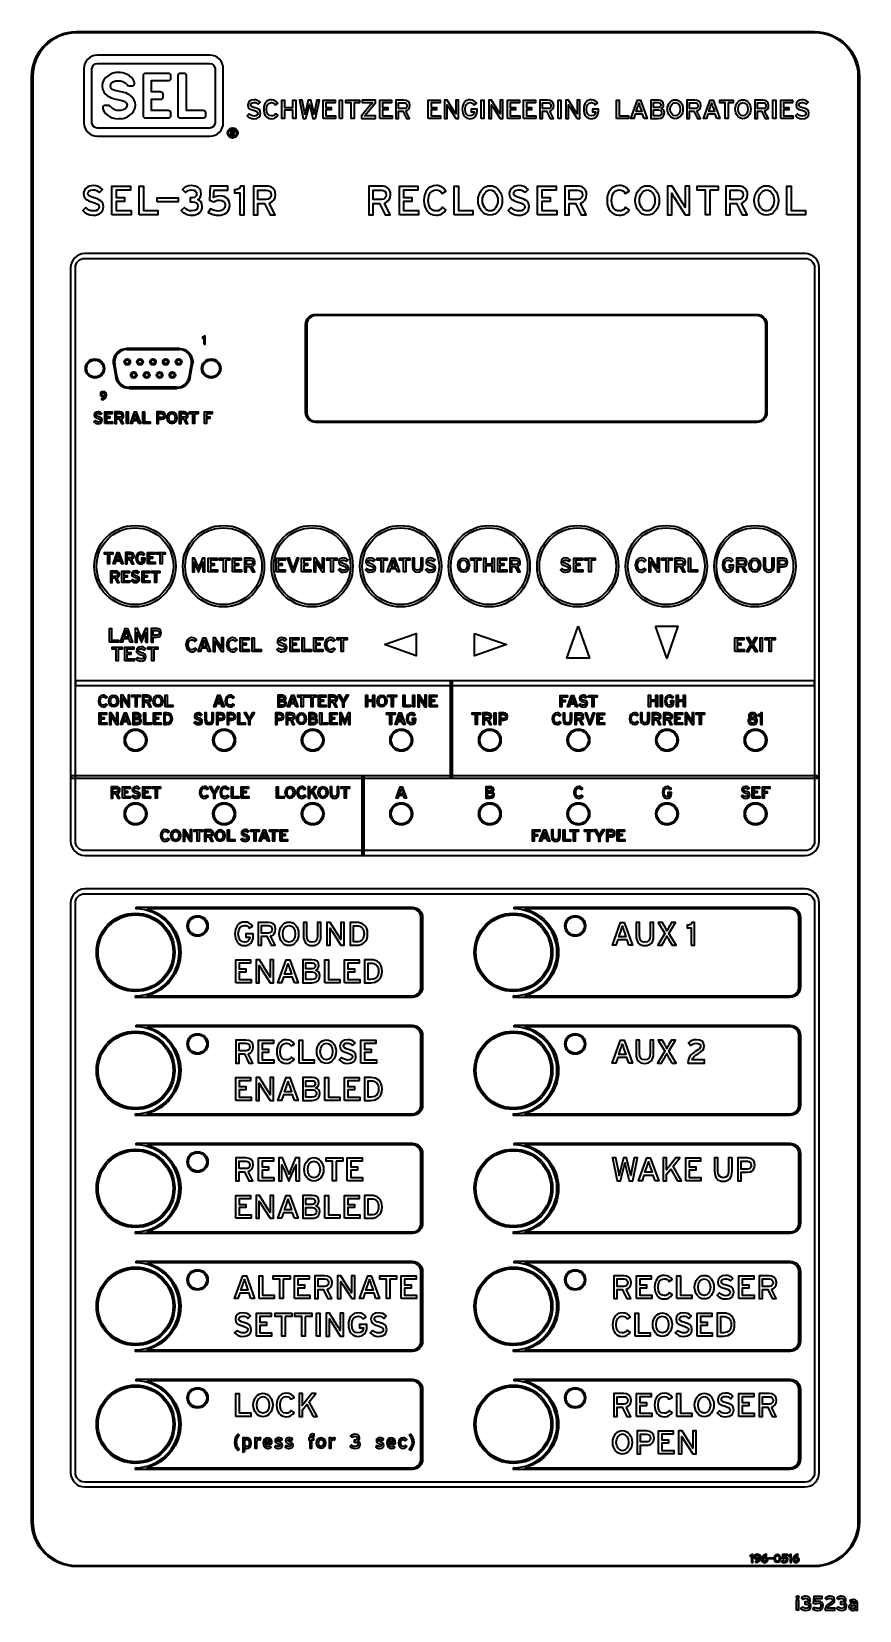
# Model space of a CAD drawing. Extents: x 5.5 to 12.5, y 5.1 to 18.5.
import ezdxf

# ---------------------------------------------------------------- set-up
doc = ezdxf.new("R2010")
doc.units = 0
doc.header["$MEASUREMENT"] = 0
doc.layers.get('0').update_dxf_attribs({"linetype": 'CONTINUOUS'})
doc.layers.add('DWG', color=2, linetype='CONTINUOUS')
doc.styles.add('STD', font='txt')

msp = doc.modelspace()

# ---------------------------------------------------------------- texts
at = {"color": 7, "char_height": 0.20668, "attachment_point": 1, "style": 'STD'}
for s, insert in [('\\fInterstate-Regular|b0|i0; ', (10.404, 10.644)), ('\\fInterstate-Regular|b0|i0;  ', (10.404, 9.645)), ('\\fInterstate-Regular|b0|i0; ', (10.404, 8.647))]:
    msp.add_mtext(s, dxfattribs=dict(at, insert=insert))

# ---------------------------------------------------------------- blocks, each defined once
blk = doc.blocks.new('AI9-BLK27')
at = {"color": 7}
blk.add_ellipse((0.012, 0.03), major_axis=(-0.0156, -0.0004), ratio=0.778885, dxfattribs=at)
blk.add_open_spline([(-0.004, -0.018), (-0.004, -0.018), (-0.004, -0.008), (-0.004, -0.008), (0.012, -0.007), (0.023, 0), (0.027, 0.014), (0.022, 0.01), (0.017, 0.009), (0.009, 0.009), (-0.003, 0.009), (-0.014, 0.015), (-0.014, 0.03), (-0.014, 0.045), (-0.002, 0.052), (0.013, 0.052), (0.027, 0.052), (0.038, 0.045), (0.038, 0.025), (0.038, 0.007), (0.028, -0.017), (-0.004, -0.018)], degree=3, knots=[0, 0, 0, 0, 1, 1, 1, 2, 2, 2, 3, 3, 3, 4, 4, 4, 5, 5, 5, 6, 6, 6, 7, 7, 7, 7], dxfattribs=at)
blk = doc.blocks.new('AI9-BLK26')
at = {"color": 7}
blk.add_open_spline([(0.001, -0.034), (0.001, -0.034), (0.001, 0.018), (0.001, 0.018), (0.001, 0.018), (-0.011, 0.018), (-0.011, 0.018), (-0.011, 0.018), (-0.011, 0.025), (-0.011, 0.025), (-0.004, 0.026), (0.002, 0.028), (0.003, 0.034), (0.003, 0.034), (0.011, 0.034), (0.011, 0.034), (0.011, 0.034), (0.011, -0.034), (0.011, -0.034), (0.011, -0.034), (0.001, -0.034), (0.001, -0.034)], degree=3, knots=[0, 0, 0, 0, 1, 1, 1, 2, 2, 2, 3, 3, 3, 4, 4, 4, 5, 5, 5, 6, 6, 6, 7, 7, 7, 7], dxfattribs=at)
blk = doc.blocks.new('AI9-BLK25')
at = {"color": 7}
for points in [[(-0.385, -0.049), (-0.385, 0.049), (-0.322, 0.049), (-0.322, 0.034), (-0.37, 0.034), (-0.37, 0.01), (-0.342, 0.01), (-0.342, -0.004), (-0.37, -0.004), (-0.37, -0.034), (-0.32, -0.034), (-0.32, -0.049)], [(-0.202, -0.049), (-0.202, 0.049), (-0.188, 0.049), (-0.188, -0.049)], [(-0.098, -0.049), (-0.106, -0.025), (-0.145, -0.025), (-0.153, -0.049), (-0.168, -0.049), (-0.133, 0.049), (-0.118, 0.049), (-0.082, -0.049)], [(-0.063, -0.049), (-0.063, 0.049), (-0.048, 0.049), (-0.048, -0.034), (0, -0.034), (0, -0.049)], [(0.376, 0.034), (0.376, -0.049), (0.362, -0.049), (0.362, 0.034), (0.333, 0.034), (0.333, 0.049), (0.405, 0.049), (0.405, 0.034)], [(0.476, 0.034), (0.476, 0.009), (0.504, 0.009), (0.504, -0.005), (0.476, -0.005), (0.476, -0.049), (0.461, -0.049), (0.461, 0.049), (0.524, 0.049), (0.524, 0.034)]]:
    blk.add_lwpolyline(points, close=True, dxfattribs=at)
for major_axis, ratio in [((0, -0.0501), 0.821306), ((0, 0.0355), 0.737864)]:
    blk.add_ellipse((0.184, 0), major_axis=major_axis, ratio=ratio, dxfattribs=at)
for points, knots in [([(-0.443, -0.05), (-0.457, -0.05), (-0.469, -0.044), (-0.477, -0.034), (-0.477, -0.034), (-0.467, -0.024), (-0.467, -0.024), (-0.46, -0.031), (-0.451, -0.036), (-0.442, -0.036), (-0.428, -0.036), (-0.422, -0.031), (-0.422, -0.022), (-0.422, -0.014), (-0.427, -0.01), (-0.443, -0.006), (-0.464, 0.001), (-0.474, 0.006), (-0.474, 0.023), (-0.474, 0.04), (-0.46, 0.05), (-0.442, 0.05), (-0.429, 0.05), (-0.419, 0.045), (-0.41, 0.037), (-0.41, 0.037), (-0.42, 0.027), (-0.42, 0.027), (-0.426, 0.033), (-0.433, 0.036), (-0.443, 0.036), (-0.454, 0.036), (-0.459, 0.03), (-0.459, 0.024), (-0.459, 0.017), (-0.455, 0.014), (-0.438, 0.009), (-0.419, 0.003), (-0.407, -0.003), (-0.407, -0.021), (-0.407, -0.038), (-0.418, -0.05), (-0.443, -0.05)], [0, 0, 0, 0, 1, 1, 1, 2, 2, 2, 3, 3, 3, 4, 4, 4, 5, 5, 5, 6, 6, 6, 7, 7, 7, 8, 8, 8, 9, 9, 9, 10, 10, 10, 11, 11, 11, 12, 12, 12, 13, 13, 13, 14, 14, 14, 14]), ([(-0.247, -0.009), (-0.247, -0.009), (-0.227, -0.049), (-0.227, -0.049), (-0.227, -0.049), (-0.244, -0.049), (-0.244, -0.049), (-0.244, -0.049), (-0.263, -0.01), (-0.263, -0.01), (-0.263, -0.01), (-0.285, -0.01), (-0.285, -0.01), (-0.285, -0.01), (-0.285, -0.049), (-0.285, -0.049), (-0.285, -0.049), (-0.3, -0.049), (-0.3, -0.049), (-0.3, -0.049), (-0.3, 0.049), (-0.3, 0.049), (-0.3, 0.049), (-0.257, 0.049), (-0.257, 0.049), (-0.24, 0.049), (-0.226, 0.04), (-0.226, 0.02), (-0.226, 0.004), (-0.234, -0.006), (-0.247, -0.009)], [0, 0, 0, 0, 1, 1, 1, 2, 2, 2, 3, 3, 3, 4, 4, 4, 5, 5, 5, 6, 6, 6, 7, 7, 7, 8, 8, 8, 9, 9, 9, 10, 10, 10, 10]), ([(-0.257, 0.035), (-0.257, 0.035), (-0.285, 0.035), (-0.285, 0.035), (-0.285, 0.035), (-0.285, 0.004), (-0.285, 0.004), (-0.285, 0.004), (-0.257, 0.004), (-0.257, 0.004), (-0.247, 0.004), (-0.24, 0.009), (-0.24, 0.019), (-0.24, 0.029), (-0.247, 0.035), (-0.257, 0.035)], [0, 0, 0, 0, 1, 1, 1, 2, 2, 2, 3, 3, 3, 4, 4, 4, 5, 5, 5, 5]), ([(-0.118, 0.01), (-0.121, 0.017), (-0.124, 0.028), (-0.126, 0.032), (-0.127, 0.028), (-0.13, 0.017), (-0.133, 0.01), (-0.133, 0.01), (-0.14, -0.013), (-0.14, -0.013), (-0.14, -0.013), (-0.11, -0.013), (-0.11, -0.013), (-0.11, -0.013), (-0.118, 0.01), (-0.118, 0.01)], [0, 0, 0, 0, 1, 1, 1, 2, 2, 2, 3, 3, 3, 4, 4, 4, 5, 5, 5, 5]), ([(0.097, -0.012), (0.097, -0.012), (0.071, -0.012), (0.071, -0.012), (0.071, -0.012), (0.071, -0.049), (0.071, -0.049), (0.071, -0.049), (0.057, -0.049), (0.057, -0.049), (0.057, -0.049), (0.057, 0.049), (0.057, 0.049), (0.057, 0.049), (0.098, 0.049), (0.098, 0.049), (0.116, 0.049), (0.129, 0.038), (0.129, 0.018), (0.129, -0.002), (0.116, -0.012), (0.097, -0.012)], [0, 0, 0, 0, 1, 1, 1, 2, 2, 2, 3, 3, 3, 4, 4, 4, 5, 5, 5, 6, 6, 6, 7, 7, 7, 7]), ([(0.097, 0.035), (0.097, 0.035), (0.071, 0.035), (0.071, 0.035), (0.071, 0.035), (0.071, 0.001), (0.071, 0.001), (0.071, 0.001), (0.097, 0.001), (0.097, 0.001), (0.109, 0.001), (0.114, 0.008), (0.114, 0.018), (0.114, 0.029), (0.108, 0.035), (0.097, 0.035)], [0, 0, 0, 0, 1, 1, 1, 2, 2, 2, 3, 3, 3, 4, 4, 4, 5, 5, 5, 5]), ([(0.299, -0.009), (0.299, -0.009), (0.319, -0.049), (0.319, -0.049), (0.319, -0.049), (0.302, -0.049), (0.302, -0.049), (0.302, -0.049), (0.282, -0.01), (0.282, -0.01), (0.282, -0.01), (0.261, -0.01), (0.261, -0.01), (0.261, -0.01), (0.261, -0.049), (0.261, -0.049), (0.261, -0.049), (0.246, -0.049), (0.246, -0.049), (0.246, -0.049), (0.246, 0.049), (0.246, 0.049), (0.246, 0.049), (0.289, 0.049), (0.289, 0.049), (0.306, 0.049), (0.32, 0.04), (0.32, 0.02), (0.32, 0.004), (0.312, -0.006), (0.299, -0.009)], [0, 0, 0, 0, 1, 1, 1, 2, 2, 2, 3, 3, 3, 4, 4, 4, 5, 5, 5, 6, 6, 6, 7, 7, 7, 8, 8, 8, 9, 9, 9, 10, 10, 10, 10]), ([(0.289, 0.035), (0.289, 0.035), (0.261, 0.035), (0.261, 0.035), (0.261, 0.035), (0.261, 0.004), (0.261, 0.004), (0.261, 0.004), (0.289, 0.004), (0.289, 0.004), (0.299, 0.004), (0.305, 0.009), (0.305, 0.019), (0.305, 0.029), (0.299, 0.035), (0.289, 0.035)], [0, 0, 0, 0, 1, 1, 1, 2, 2, 2, 3, 3, 3, 4, 4, 4, 5, 5, 5, 5])]:
    blk.add_open_spline(points, degree=3, knots=knots, dxfattribs=at)
blk = doc.blocks.new('AI9-BLK24')
at = {"color": 7}
for points in [[(-0.008, -0.015), (-0.011, -0.015), (-0.025, 0.008), (-0.035, 0.008), (-0.035, -0.015), (-0.038, -0.015), (-0.038, 0.034), (-0.02, 0.034), (-0.013, 0.031), (-0.01, 0.029), (-0.008, 0.024), (-0.008, 0.017), (-0.01, 0.013), (-0.013, 0.01), (-0.02, 0.008), (-0.021, 0.008)], [(-0.011, 0.018), (-0.011, 0.024), (-0.013, 0.028), (-0.019, 0.03), (-0.035, 0.03), (-0.035, 0.011), (-0.02, 0.011), (-0.013, 0.013)]]:
    blk.add_lwpolyline(points, close=True, dxfattribs=at)
for points, knots in [([(-0.04, 0.034), (-0.04, 0.034), (-0.04, -0.015), (-0.04, -0.015), (-0.04, -0.016), (-0.039, -0.017), (-0.038, -0.017), (-0.038, -0.017), (-0.035, -0.017), (-0.035, -0.017), (-0.034, -0.017), (-0.033, -0.016), (-0.033, -0.015), (-0.033, -0.015), (-0.033, 0.003), (-0.033, 0.006), (-0.031, 0.006), (-0.027, 0.006), (-0.026, 0.006), (-0.025, 0.004), (-0.013, -0.016), (-0.013, -0.016), (-0.012, -0.016), (-0.012, -0.017), (-0.011, -0.017), (-0.011, -0.017), (-0.008, -0.017), (-0.008, -0.017), (-0.007, -0.017), (-0.006, -0.016), (-0.006, -0.016), (-0.006, -0.015), (-0.006, -0.015), (-0.006, -0.015), (-0.006, -0.014), (-0.006, -0.014), (-0.006, -0.014), (-0.006, -0.014), (-0.016, 0.002), (-0.018, 0.006), (-0.016, 0.007), (-0.012, 0.008), (-0.012, 0.008), (-0.012, 0.008), (-0.009, 0.011), (-0.009, 0.011), (-0.009, 0.011), (-0.006, 0.016), (-0.006, 0.016), (-0.006, 0.016), (-0.006, 0.024), (-0.006, 0.024), (-0.006, 0.024), (-0.008, 0.03), (-0.008, 0.03), (-0.008, 0.03), (-0.011, 0.033), (-0.011, 0.033), (-0.011, 0.033), (-0.019, 0.035), (-0.019, 0.035), (-0.019, 0.035), (-0.038, 0.036), (-0.038, 0.036), (-0.039, 0.036), (-0.04, 0.035), (-0.04, 0.034)], [0, 0, 0, 0, 1, 1, 1, 2, 2, 2, 3, 3, 3, 4, 4, 4, 5, 5, 5, 6, 6, 6, 7, 7, 7, 8, 8, 8, 9, 9, 9, 10, 10, 10, 11, 11, 11, 12, 12, 12, 13, 13, 13, 14, 14, 14, 15, 15, 15, 16, 16, 16, 17, 17, 17, 18, 18, 18, 19, 19, 19, 20, 20, 20, 21, 21, 21, 22, 22, 22, 22]), ([(-0.037, 0.03), (-0.037, 0.03), (-0.037, 0.011), (-0.037, 0.011), (-0.037, 0.01), (-0.036, 0.009), (-0.035, 0.009), (-0.035, 0.009), (-0.02, 0.009), (-0.02, 0.009), (-0.02, 0.009), (-0.013, 0.011), (-0.013, 0.011), (-0.013, 0.011), (-0.009, 0.017), (-0.009, 0.017), (-0.009, 0.017), (-0.009, 0.017), (-0.009, 0.018), (-0.009, 0.018), (-0.009, 0.024), (-0.009, 0.024), (-0.009, 0.024), (-0.012, 0.029), (-0.012, 0.029), (-0.012, 0.029), (-0.019, 0.032), (-0.019, 0.032), (-0.019, 0.032), (-0.035, 0.032), (-0.035, 0.032), (-0.036, 0.032), (-0.037, 0.032), (-0.037, 0.03)], [0, 0, 0, 0, 1, 1, 1, 2, 2, 2, 3, 3, 3, 4, 4, 4, 5, 5, 5, 6, 6, 6, 7, 7, 7, 8, 8, 8, 9, 9, 9, 10, 10, 10, 11, 11, 11, 11]), ([(-0.02, 0.032), (-0.02, 0.032), (-0.013, 0.029), (-0.013, 0.029), (-0.013, 0.029), (-0.012, 0.028), (-0.012, 0.028), (-0.012, 0.028), (-0.01, 0.023), (-0.01, 0.023), (-0.01, 0.023), (-0.01, 0.017), (-0.01, 0.017), (-0.01, 0.017), (-0.012, 0.013), (-0.012, 0.013), (-0.012, 0.013), (-0.014, 0.012), (-0.014, 0.012), (-0.014, 0.012), (-0.02, 0.01), (-0.02, 0.01), (-0.021, 0.01), (-0.022, 0.009), (-0.022, 0.009), (-0.022, 0.008), (-0.022, 0.008), (-0.022, 0.008), (-0.023, 0.008), (-0.023, 0.009), (-0.023, 0.009), (-0.023, 0.009), (-0.024, 0.01), (-0.025, 0.01), (-0.025, 0.01), (-0.035, 0.01), (-0.035, 0.01), (-0.036, 0.01), (-0.036, 0.009), (-0.036, 0.009), (-0.036, 0.02), (-0.036, 0.03), (-0.036, 0.032), (-0.033, 0.032), (-0.02, 0.032), (-0.02, 0.032)], [0, 0, 0, 0, 1, 1, 1, 2, 2, 2, 3, 3, 3, 4, 4, 4, 5, 5, 5, 6, 6, 6, 7, 7, 7, 8, 8, 8, 9, 9, 9, 10, 10, 10, 11, 11, 11, 12, 12, 12, 13, 13, 13, 14, 14, 14, 15, 15, 15, 15]), ([(-0.019, 0.028), (-0.019, 0.028), (-0.014, 0.027), (-0.014, 0.027), (-0.014, 0.027), (-0.013, 0.023), (-0.013, 0.023), (-0.013, 0.023), (-0.013, 0.019), (-0.013, 0.018), (-0.014, 0.017), (-0.015, 0.014), (-0.015, 0.014), (-0.015, 0.014), (-0.02, 0.013), (-0.02, 0.013), (-0.02, 0.013), (-0.03, 0.013), (-0.033, 0.013), (-0.033, 0.016), (-0.033, 0.025), (-0.033, 0.028), (-0.03, 0.028), (-0.019, 0.028), (-0.019, 0.028)], [0, 0, 0, 0, 1, 1, 1, 2, 2, 2, 3, 3, 3, 4, 4, 4, 5, 5, 5, 6, 6, 6, 7, 7, 7, 8, 8, 8, 8])]:
    blk.add_open_spline(points, degree=3, knots=knots, dxfattribs=at)
blk = doc.blocks.new('AI9-BLK23')
at = {"color": 7}
for radius in [0.0432, 0.0369]:
    blk.add_circle((-0.024, 0.01), radius, dxfattribs=at)
blk.add_blockref('AI9-BLK24', (0, 0), dxfattribs=at)
blk = doc.blocks.new('AI9-BLK22')
at = {"color": 7}
blk.add_lwpolyline([(-3.13, 0.02), (-3.13, -0.02), (3.13, -0.02), (3.13, 0.02)], close=True, dxfattribs=at)
blk = doc.blocks.new('AI9-BLK21')
at = {"color": 7}
blk.add_lwpolyline([(-3.16, 0.01), (-3.16, -0.01), (3.16, -0.01), (3.16, 0.01)], close=True, dxfattribs=at)
blk = doc.blocks.new('AI9-BLK20')
at = {"color": 7}
for major_axis, ratio in [((0, -0.1), 0.821306), ((0, 0.0711), 0.738503)]:
    blk.add_ellipse((-0.1, 0), major_axis=major_axis, ratio=ratio, dxfattribs=at)
for points, knots in [([(-0.476, -0.1), (-0.526, -0.1), (-0.558, -0.059), (-0.558, 0), (-0.558, 0.059), (-0.526, 0.1), (-0.476, 0.1), (-0.445, 0.1), (-0.423, 0.088), (-0.41, 0.064), (-0.41, 0.064), (-0.436, 0.048), (-0.436, 0.048), (-0.446, 0.064), (-0.456, 0.071), (-0.476, 0.071), (-0.51, 0.071), (-0.529, 0.043), (-0.529, 0), (-0.529, -0.044), (-0.51, -0.071), (-0.476, -0.071), (-0.445, -0.071), (-0.432, -0.05), (-0.432, -0.028), (-0.432, -0.028), (-0.432, -0.027), (-0.432, -0.027), (-0.432, -0.027), (-0.464, -0.027), (-0.464, -0.027), (-0.464, -0.027), (-0.464, 0.001), (-0.464, 0.001), (-0.464, 0.001), (-0.402, 0.001), (-0.402, 0.001), (-0.402, 0.001), (-0.402, -0.021), (-0.402, -0.021), (-0.402, -0.071), (-0.433, -0.1), (-0.476, -0.1)], [0, 0, 0, 0, 1, 1, 1, 2, 2, 2, 3, 3, 3, 4, 4, 4, 5, 5, 5, 6, 6, 6, 7, 7, 7, 8, 8, 8, 9, 9, 9, 10, 10, 10, 11, 11, 11, 12, 12, 12, 13, 13, 13, 14, 14, 14, 14]), ([(-0.256, -0.018), (-0.256, -0.018), (-0.216, -0.097), (-0.216, -0.097), (-0.216, -0.097), (-0.25, -0.097), (-0.25, -0.097), (-0.25, -0.097), (-0.288, -0.02), (-0.288, -0.02), (-0.288, -0.02), (-0.332, -0.02), (-0.332, -0.02), (-0.332, -0.02), (-0.332, -0.097), (-0.332, -0.097), (-0.332, -0.097), (-0.361, -0.097), (-0.361, -0.097), (-0.361, -0.097), (-0.361, 0.097), (-0.361, 0.097), (-0.361, 0.097), (-0.276, 0.097), (-0.276, 0.097), (-0.242, 0.097), (-0.213, 0.079), (-0.213, 0.039), (-0.213, 0.008), (-0.229, -0.011), (-0.256, -0.018)], [0, 0, 0, 0, 1, 1, 1, 2, 2, 2, 3, 3, 3, 4, 4, 4, 5, 5, 5, 6, 6, 6, 7, 7, 7, 8, 8, 8, 9, 9, 9, 10, 10, 10, 10]), ([(-0.276, 0.07), (-0.276, 0.07), (-0.332, 0.07), (-0.332, 0.07), (-0.332, 0.07), (-0.332, 0.007), (-0.332, 0.007), (-0.332, 0.007), (-0.276, 0.007), (-0.276, 0.007), (-0.256, 0.007), (-0.243, 0.017), (-0.243, 0.038), (-0.243, 0.059), (-0.256, 0.07), (-0.276, 0.07)], [0, 0, 0, 0, 1, 1, 1, 2, 2, 2, 3, 3, 3, 4, 4, 4, 5, 5, 5, 5]), ([(0.096, -0.1), (0.048, -0.1), (0.023, -0.069), (0.023, -0.016), (0.023, -0.016), (0.023, 0.097), (0.023, 0.097), (0.023, 0.097), (0.052, 0.097), (0.052, 0.097), (0.052, 0.097), (0.052, -0.015), (0.052, -0.015), (0.052, -0.051), (0.067, -0.071), (0.096, -0.071), (0.127, -0.071), (0.141, -0.052), (0.141, -0.017), (0.141, -0.017), (0.141, 0.097), (0.141, 0.097), (0.141, 0.097), (0.171, 0.097), (0.171, 0.097), (0.171, 0.097), (0.171, -0.016), (0.171, -0.016), (0.171, -0.071), (0.144, -0.1), (0.096, -0.1)], [0, 0, 0, 0, 1, 1, 1, 2, 2, 2, 3, 3, 3, 4, 4, 4, 5, 5, 5, 6, 6, 6, 7, 7, 7, 8, 8, 8, 9, 9, 9, 10, 10, 10, 10]), ([(0.34, -0.097), (0.34, -0.097), (0.262, 0.025), (0.262, 0.025), (0.257, 0.032), (0.251, 0.043), (0.248, 0.049), (0.248, 0.041), (0.248, 0.014), (0.248, 0.003), (0.248, 0.003), (0.248, -0.097), (0.248, -0.097), (0.248, -0.097), (0.22, -0.097), (0.22, -0.097), (0.22, -0.097), (0.22, 0.097), (0.22, 0.097), (0.22, 0.097), (0.249, 0.097), (0.249, 0.097), (0.249, 0.097), (0.323, -0.021), (0.323, -0.021), (0.328, -0.03), (0.337, -0.044), (0.339, -0.049), (0.339, -0.042), (0.339, -0.014), (0.339, -0.003), (0.339, -0.003), (0.339, 0.097), (0.339, 0.097), (0.339, 0.097), (0.367, 0.097), (0.367, 0.097), (0.367, 0.097), (0.367, -0.097), (0.367, -0.097), (0.367, -0.097), (0.34, -0.097), (0.34, -0.097)], [0, 0, 0, 0, 1, 1, 1, 2, 2, 2, 3, 3, 3, 4, 4, 4, 5, 5, 5, 6, 6, 6, 7, 7, 7, 8, 8, 8, 9, 9, 9, 10, 10, 10, 11, 11, 11, 12, 12, 12, 13, 13, 13, 14, 14, 14, 14]), ([(0.471, -0.097), (0.471, -0.097), (0.418, -0.097), (0.418, -0.097), (0.418, -0.097), (0.418, 0.097), (0.418, 0.097), (0.418, 0.097), (0.471, 0.097), (0.471, 0.097), (0.523, 0.097), (0.566, 0.069), (0.566, 0), (0.566, -0.069), (0.522, -0.097), (0.471, -0.097)], [0, 0, 0, 0, 1, 1, 1, 2, 2, 2, 3, 3, 3, 4, 4, 4, 5, 5, 5, 5]), ([(0.471, 0.069), (0.471, 0.069), (0.447, 0.069), (0.447, 0.069), (0.447, 0.069), (0.447, -0.069), (0.447, -0.069), (0.447, -0.069), (0.471, -0.069), (0.471, -0.069), (0.517, -0.069), (0.536, -0.041), (0.536, 0), (0.536, 0.041), (0.517, 0.069), (0.471, 0.069)], [0, 0, 0, 0, 1, 1, 1, 2, 2, 2, 3, 3, 3, 4, 4, 4, 5, 5, 5, 5])]:
    blk.add_open_spline(points, degree=3, knots=knots, dxfattribs=at)
blk = doc.blocks.new('AI9-BLK19')
at = {"color": 7}
for points in [[(-0.402, -0.097), (-0.402, 0.097), (-0.277, 0.097), (-0.277, 0.069), (-0.373, 0.069), (-0.373, 0.021), (-0.317, 0.021), (-0.317, -0.008), (-0.373, -0.008), (-0.373, -0.069), (-0.273, -0.069), (-0.273, -0.097)], [(-0.058, -0.097), (-0.058, 0.097), (-0.029, 0.097), (-0.029, -0.069), (0.068, -0.069), (0.068, -0.097)], [(0.465, -0.097), (0.465, 0.097), (0.59, 0.097), (0.59, 0.069), (0.494, 0.069), (0.494, 0.021), (0.55, 0.021), (0.55, -0.008), (0.494, -0.008), (0.494, -0.069), (0.595, -0.069), (0.595, -0.097)]]:
    blk.add_lwpolyline(points, close=True, dxfattribs=at)
for major_axis, ratio in [((0, -0.1), 0.821306), ((0, 0.071), 0.740291)]:
    blk.add_ellipse((0.172, 0), major_axis=major_axis, ratio=ratio, dxfattribs=at)
for points, knots in [([(-0.49, -0.018), (-0.49, -0.018), (-0.45, -0.097), (-0.45, -0.097), (-0.45, -0.097), (-0.484, -0.097), (-0.484, -0.097), (-0.484, -0.097), (-0.522, -0.02), (-0.522, -0.02), (-0.522, -0.02), (-0.566, -0.02), (-0.566, -0.02), (-0.566, -0.02), (-0.566, -0.097), (-0.566, -0.097), (-0.566, -0.097), (-0.595, -0.097), (-0.595, -0.097), (-0.595, -0.097), (-0.595, 0.097), (-0.595, 0.097), (-0.595, 0.097), (-0.509, 0.097), (-0.509, 0.097), (-0.476, 0.097), (-0.447, 0.079), (-0.447, 0.039), (-0.447, 0.008), (-0.463, -0.011), (-0.49, -0.018)], [0, 0, 0, 0, 1, 1, 1, 2, 2, 2, 3, 3, 3, 4, 4, 4, 5, 5, 5, 6, 6, 6, 7, 7, 7, 8, 8, 8, 9, 9, 9, 10, 10, 10, 10]), ([(-0.509, 0.07), (-0.509, 0.07), (-0.566, 0.07), (-0.566, 0.07), (-0.566, 0.07), (-0.566, 0.007), (-0.566, 0.007), (-0.566, 0.007), (-0.509, 0.007), (-0.509, 0.007), (-0.49, 0.007), (-0.476, 0.017), (-0.476, 0.038), (-0.476, 0.059), (-0.49, 0.07), (-0.509, 0.07)], [0, 0, 0, 0, 1, 1, 1, 2, 2, 2, 3, 3, 3, 4, 4, 4, 5, 5, 5, 5]), ([(-0.167, -0.1), (-0.218, -0.1), (-0.249, -0.059), (-0.249, 0), (-0.249, 0.059), (-0.218, 0.1), (-0.167, 0.1), (-0.136, 0.1), (-0.114, 0.088), (-0.101, 0.064), (-0.101, 0.064), (-0.127, 0.048), (-0.127, 0.048), (-0.137, 0.064), (-0.147, 0.071), (-0.167, 0.071), (-0.201, 0.071), (-0.219, 0.044), (-0.219, 0), (-0.219, -0.044), (-0.201, -0.071), (-0.167, -0.071), (-0.147, -0.071), (-0.134, -0.063), (-0.124, -0.047), (-0.124, -0.047), (-0.1, -0.063), (-0.1, -0.063), (-0.114, -0.087), (-0.138, -0.1), (-0.167, -0.1)], [0, 0, 0, 0, 1, 1, 1, 2, 2, 2, 3, 3, 3, 4, 4, 4, 5, 5, 5, 6, 6, 6, 7, 7, 7, 8, 8, 8, 9, 9, 9, 10, 10, 10, 10]), ([(0.35, -0.1), (0.321, -0.1), (0.297, -0.088), (0.281, -0.069), (0.281, -0.069), (0.301, -0.049), (0.301, -0.049), (0.314, -0.063), (0.334, -0.072), (0.352, -0.072), (0.379, -0.072), (0.392, -0.062), (0.392, -0.043), (0.392, -0.028), (0.381, -0.021), (0.348, -0.011), (0.307, 0.001), (0.287, 0.011), (0.287, 0.046), (0.287, 0.08), (0.316, 0.1), (0.352, 0.1), (0.378, 0.1), (0.398, 0.091), (0.415, 0.074), (0.415, 0.074), (0.395, 0.053), (0.395, 0.053), (0.383, 0.065), (0.369, 0.072), (0.35, 0.072), (0.327, 0.072), (0.317, 0.061), (0.317, 0.048), (0.317, 0.034), (0.326, 0.027), (0.359, 0.017), (0.398, 0.006), (0.422, -0.007), (0.422, -0.041), (0.422, -0.076), (0.399, -0.1), (0.35, -0.1)], [0, 0, 0, 0, 1, 1, 1, 2, 2, 2, 3, 3, 3, 4, 4, 4, 5, 5, 5, 6, 6, 6, 7, 7, 7, 8, 8, 8, 9, 9, 9, 10, 10, 10, 11, 11, 11, 12, 12, 12, 13, 13, 13, 14, 14, 14, 14])]:
    blk.add_open_spline(points, degree=3, knots=knots, dxfattribs=at)
blk = doc.blocks.new('AI9-BLK18')
at = {"color": 7}
for points in [[(-0.601, -0.097), (-0.601, 0.097), (-0.476, 0.097), (-0.476, 0.069), (-0.572, 0.069), (-0.572, 0.021), (-0.516, 0.021), (-0.516, -0.008), (-0.572, -0.008), (-0.572, -0.069), (-0.472, -0.069), (-0.472, -0.097)], [(-0.104, -0.097), (-0.12, -0.051), (-0.198, -0.051), (-0.214, -0.097), (-0.244, -0.097), (-0.174, 0.097), (-0.143, 0.097), (-0.073, -0.097)], [(0.153, -0.097), (0.153, 0.097), (0.183, 0.097), (0.183, -0.069), (0.279, -0.069), (0.279, -0.097)], [(0.319, -0.097), (0.319, 0.097), (0.444, 0.097), (0.444, 0.069), (0.348, 0.069), (0.348, 0.021), (0.404, 0.021), (0.404, -0.008), (0.348, -0.008), (0.348, -0.069), (0.448, -0.069), (0.448, -0.097)]]:
    blk.add_lwpolyline(points, close=True, dxfattribs=at)
for points, knots in [([(-0.31, -0.097), (-0.31, -0.097), (-0.388, 0.025), (-0.388, 0.025), (-0.392, 0.032), (-0.399, 0.044), (-0.402, 0.049), (-0.402, 0.041), (-0.402, 0.014), (-0.402, 0.004), (-0.402, 0.004), (-0.402, -0.097), (-0.402, -0.097), (-0.402, -0.097), (-0.43, -0.097), (-0.43, -0.097), (-0.43, -0.097), (-0.43, 0.097), (-0.43, 0.097), (-0.43, 0.097), (-0.4, 0.097), (-0.4, 0.097), (-0.4, 0.097), (-0.327, -0.021), (-0.327, -0.021), (-0.322, -0.029), (-0.313, -0.044), (-0.311, -0.049), (-0.311, -0.042), (-0.311, -0.014), (-0.311, -0.003), (-0.311, -0.003), (-0.311, 0.097), (-0.311, 0.097), (-0.311, 0.097), (-0.282, 0.097), (-0.282, 0.097), (-0.282, 0.097), (-0.282, -0.097), (-0.282, -0.097), (-0.282, -0.097), (-0.31, -0.097), (-0.31, -0.097)], [0, 0, 0, 0, 1, 1, 1, 2, 2, 2, 3, 3, 3, 4, 4, 4, 5, 5, 5, 6, 6, 6, 7, 7, 7, 8, 8, 8, 9, 9, 9, 10, 10, 10, 11, 11, 11, 12, 12, 12, 13, 13, 13, 14, 14, 14, 14]), ([(-0.144, 0.02), (-0.149, 0.034), (-0.157, 0.056), (-0.159, 0.064), (-0.161, 0.056), (-0.168, 0.034), (-0.173, 0.02), (-0.173, 0.02), (-0.189, -0.025), (-0.189, -0.025), (-0.189, -0.025), (-0.129, -0.025), (-0.129, -0.025), (-0.129, -0.025), (-0.144, 0.02), (-0.144, 0.02)], [0, 0, 0, 0, 1, 1, 1, 2, 2, 2, 3, 3, 3, 4, 4, 4, 5, 5, 5, 5]), ([(0.043, -0.097), (0.043, -0.097), (-0.034, -0.097), (-0.034, -0.097), (-0.034, -0.097), (-0.034, 0.097), (-0.034, 0.097), (-0.034, 0.097), (0.046, 0.097), (0.046, 0.097), (0.08, 0.097), (0.102, 0.08), (0.102, 0.047), (0.102, 0.027), (0.091, 0.015), (0.077, 0.008), (0.092, 0.004), (0.11, -0.011), (0.11, -0.038), (0.11, -0.077), (0.086, -0.097), (0.043, -0.097)], [0, 0, 0, 0, 1, 1, 1, 2, 2, 2, 3, 3, 3, 4, 4, 4, 5, 5, 5, 6, 6, 6, 7, 7, 7, 7]), ([(0.046, 0.071), (0.046, 0.071), (-0.007, 0.071), (-0.007, 0.071), (-0.007, 0.071), (-0.007, 0.02), (-0.007, 0.02), (-0.007, 0.02), (0.046, 0.02), (0.046, 0.02), (0.065, 0.02), (0.073, 0.032), (0.073, 0.045), (0.073, 0.06), (0.065, 0.071), (0.046, 0.071)], [0, 0, 0, 0, 1, 1, 1, 2, 2, 2, 3, 3, 3, 4, 4, 4, 5, 5, 5, 5]), ([(0.542, -0.097), (0.542, -0.097), (0.489, -0.097), (0.489, -0.097), (0.489, -0.097), (0.489, 0.097), (0.489, 0.097), (0.489, 0.097), (0.542, 0.097), (0.542, 0.097), (0.595, 0.097), (0.637, 0.069), (0.637, 0), (0.637, -0.069), (0.593, -0.097), (0.542, -0.097)], [0, 0, 0, 0, 1, 1, 1, 2, 2, 2, 3, 3, 3, 4, 4, 4, 5, 5, 5, 5]), ([(0.542, 0.069), (0.542, 0.069), (0.519, 0.069), (0.519, 0.069), (0.519, 0.069), (0.519, -0.069), (0.519, -0.069), (0.519, -0.069), (0.542, -0.069), (0.542, -0.069), (0.589, -0.069), (0.608, -0.041), (0.608, 0), (0.608, 0.041), (0.589, 0.069), (0.542, 0.069)], [0, 0, 0, 0, 1, 1, 1, 2, 2, 2, 3, 3, 3, 4, 4, 4, 5, 5, 5, 5]), ([(0.046, -0.006), (0.046, -0.006), (-0.007, -0.006), (-0.007, -0.006), (-0.007, -0.006), (-0.007, -0.071), (-0.007, -0.071), (-0.007, -0.071), (0.045, -0.071), (0.045, -0.071), (0.071, -0.071), (0.081, -0.058), (0.081, -0.038), (0.081, -0.018), (0.068, -0.006), (0.046, -0.006)], [0, 0, 0, 0, 1, 1, 1, 2, 2, 2, 3, 3, 3, 4, 4, 4, 5, 5, 5, 5])]:
    blk.add_open_spline(points, degree=3, knots=knots, dxfattribs=at)
blk = doc.blocks.new('AI9-BLK17')
at = {"color": 7}
for points in [[(-0.601, -0.097), (-0.601, 0.097), (-0.476, 0.097), (-0.476, 0.069), (-0.572, 0.069), (-0.572, 0.021), (-0.516, 0.021), (-0.516, -0.007), (-0.572, -0.007), (-0.572, -0.069), (-0.472, -0.069), (-0.472, -0.097)], [(-0.104, -0.097), (-0.12, -0.051), (-0.198, -0.051), (-0.214, -0.097), (-0.244, -0.097), (-0.174, 0.097), (-0.143, 0.097), (-0.073, -0.097)], [(0.153, -0.097), (0.153, 0.097), (0.183, 0.097), (0.183, -0.069), (0.279, -0.069), (0.279, -0.097)], [(0.319, -0.097), (0.319, 0.097), (0.444, 0.097), (0.444, 0.069), (0.348, 0.069), (0.348, 0.021), (0.404, 0.021), (0.404, -0.007), (0.348, -0.007), (0.348, -0.069), (0.448, -0.069), (0.448, -0.097)]]:
    blk.add_lwpolyline(points, close=True, dxfattribs=at)
for points, knots in [([(-0.31, -0.097), (-0.31, -0.097), (-0.388, 0.025), (-0.388, 0.025), (-0.392, 0.032), (-0.399, 0.044), (-0.402, 0.048), (-0.402, 0.041), (-0.402, 0.014), (-0.402, 0.004), (-0.402, 0.004), (-0.402, -0.097), (-0.402, -0.097), (-0.402, -0.097), (-0.43, -0.097), (-0.43, -0.097), (-0.43, -0.097), (-0.43, 0.097), (-0.43, 0.097), (-0.43, 0.097), (-0.401, 0.097), (-0.401, 0.097), (-0.401, 0.097), (-0.327, -0.022), (-0.327, -0.022), (-0.322, -0.029), (-0.313, -0.044), (-0.311, -0.049), (-0.311, -0.042), (-0.311, -0.014), (-0.311, -0.003), (-0.311, -0.003), (-0.311, 0.097), (-0.311, 0.097), (-0.311, 0.097), (-0.283, 0.097), (-0.283, 0.097), (-0.283, 0.097), (-0.283, -0.097), (-0.283, -0.097), (-0.283, -0.097), (-0.31, -0.097), (-0.31, -0.097)], [0, 0, 0, 0, 1, 1, 1, 2, 2, 2, 3, 3, 3, 4, 4, 4, 5, 5, 5, 6, 6, 6, 7, 7, 7, 8, 8, 8, 9, 9, 9, 10, 10, 10, 11, 11, 11, 12, 12, 12, 13, 13, 13, 14, 14, 14, 14]), ([(-0.144, 0.02), (-0.149, 0.034), (-0.157, 0.056), (-0.159, 0.064), (-0.161, 0.056), (-0.168, 0.034), (-0.173, 0.019), (-0.173, 0.019), (-0.189, -0.025), (-0.189, -0.025), (-0.189, -0.025), (-0.129, -0.025), (-0.129, -0.025), (-0.129, -0.025), (-0.144, 0.02), (-0.144, 0.02)], [0, 0, 0, 0, 1, 1, 1, 2, 2, 2, 3, 3, 3, 4, 4, 4, 5, 5, 5, 5]), ([(0.043, -0.097), (0.043, -0.097), (-0.034, -0.097), (-0.034, -0.097), (-0.034, -0.097), (-0.034, 0.097), (-0.034, 0.097), (-0.034, 0.097), (0.046, 0.097), (0.046, 0.097), (0.08, 0.097), (0.102, 0.079), (0.102, 0.047), (0.102, 0.027), (0.091, 0.015), (0.077, 0.008), (0.092, 0.004), (0.11, -0.011), (0.11, -0.038), (0.11, -0.077), (0.086, -0.097), (0.043, -0.097)], [0, 0, 0, 0, 1, 1, 1, 2, 2, 2, 3, 3, 3, 4, 4, 4, 5, 5, 5, 6, 6, 6, 7, 7, 7, 7]), ([(0.046, 0.07), (0.046, 0.07), (-0.007, 0.07), (-0.007, 0.07), (-0.007, 0.07), (-0.007, 0.02), (-0.007, 0.02), (-0.007, 0.02), (0.046, 0.02), (0.046, 0.02), (0.065, 0.02), (0.072, 0.032), (0.072, 0.045), (0.072, 0.059), (0.065, 0.07), (0.046, 0.07)], [0, 0, 0, 0, 1, 1, 1, 2, 2, 2, 3, 3, 3, 4, 4, 4, 5, 5, 5, 5]), ([(0.542, -0.097), (0.542, -0.097), (0.489, -0.097), (0.489, -0.097), (0.489, -0.097), (0.489, 0.097), (0.489, 0.097), (0.489, 0.097), (0.542, 0.097), (0.542, 0.097), (0.595, 0.097), (0.637, 0.068), (0.637, 0), (0.637, -0.069), (0.593, -0.097), (0.542, -0.097)], [0, 0, 0, 0, 1, 1, 1, 2, 2, 2, 3, 3, 3, 4, 4, 4, 5, 5, 5, 5]), ([(0.542, 0.069), (0.542, 0.069), (0.519, 0.069), (0.519, 0.069), (0.519, 0.069), (0.519, -0.069), (0.519, -0.069), (0.519, -0.069), (0.542, -0.069), (0.542, -0.069), (0.589, -0.069), (0.607, -0.041), (0.607, 0), (0.607, 0.041), (0.589, 0.069), (0.542, 0.069)], [0, 0, 0, 0, 1, 1, 1, 2, 2, 2, 3, 3, 3, 4, 4, 4, 5, 5, 5, 5]), ([(0.046, -0.006), (0.046, -0.006), (-0.007, -0.006), (-0.007, -0.006), (-0.007, -0.006), (-0.007, -0.07), (-0.007, -0.07), (-0.007, -0.07), (0.045, -0.07), (0.045, -0.07), (0.071, -0.07), (0.081, -0.058), (0.081, -0.038), (0.081, -0.018), (0.068, -0.006), (0.046, -0.006)], [0, 0, 0, 0, 1, 1, 1, 2, 2, 2, 3, 3, 3, 4, 4, 4, 5, 5, 5, 5])]:
    blk.add_open_spline(points, degree=3, knots=knots, dxfattribs=at)
blk = doc.blocks.new('AI9-BLK16')
at = {"color": 7}
for points in [[(-0.601, -0.097), (-0.601, 0.097), (-0.476, 0.097), (-0.476, 0.069), (-0.572, 0.069), (-0.572, 0.021), (-0.516, 0.021), (-0.516, -0.007), (-0.572, -0.007), (-0.572, -0.069), (-0.472, -0.069), (-0.472, -0.097)], [(-0.104, -0.097), (-0.12, -0.051), (-0.198, -0.051), (-0.214, -0.097), (-0.244, -0.097), (-0.174, 0.097), (-0.143, 0.097), (-0.073, -0.097)], [(0.153, -0.097), (0.153, 0.097), (0.183, 0.097), (0.183, -0.069), (0.279, -0.069), (0.279, -0.097)], [(0.319, -0.097), (0.319, 0.097), (0.444, 0.097), (0.444, 0.069), (0.348, 0.069), (0.348, 0.021), (0.404, 0.021), (0.404, -0.007), (0.348, -0.007), (0.348, -0.069), (0.448, -0.069), (0.448, -0.097)]]:
    blk.add_lwpolyline(points, close=True, dxfattribs=at)
for points, knots in [([(-0.31, -0.097), (-0.31, -0.097), (-0.388, 0.025), (-0.388, 0.025), (-0.392, 0.032), (-0.399, 0.044), (-0.402, 0.049), (-0.402, 0.042), (-0.402, 0.014), (-0.402, 0.004), (-0.402, 0.004), (-0.402, -0.097), (-0.402, -0.097), (-0.402, -0.097), (-0.43, -0.097), (-0.43, -0.097), (-0.43, -0.097), (-0.43, 0.097), (-0.43, 0.097), (-0.43, 0.097), (-0.401, 0.097), (-0.401, 0.097), (-0.401, 0.097), (-0.327, -0.022), (-0.327, -0.022), (-0.322, -0.029), (-0.313, -0.044), (-0.311, -0.049), (-0.311, -0.042), (-0.311, -0.014), (-0.311, -0.003), (-0.311, -0.003), (-0.311, 0.097), (-0.311, 0.097), (-0.311, 0.097), (-0.283, 0.097), (-0.283, 0.097), (-0.283, 0.097), (-0.283, -0.097), (-0.283, -0.097), (-0.283, -0.097), (-0.31, -0.097), (-0.31, -0.097)], [0, 0, 0, 0, 1, 1, 1, 2, 2, 2, 3, 3, 3, 4, 4, 4, 5, 5, 5, 6, 6, 6, 7, 7, 7, 8, 8, 8, 9, 9, 9, 10, 10, 10, 11, 11, 11, 12, 12, 12, 13, 13, 13, 14, 14, 14, 14]), ([(-0.144, 0.02), (-0.149, 0.034), (-0.157, 0.056), (-0.159, 0.064), (-0.161, 0.056), (-0.168, 0.034), (-0.173, 0.019), (-0.173, 0.019), (-0.189, -0.025), (-0.189, -0.025), (-0.189, -0.025), (-0.129, -0.025), (-0.129, -0.025), (-0.129, -0.025), (-0.144, 0.02), (-0.144, 0.02)], [0, 0, 0, 0, 1, 1, 1, 2, 2, 2, 3, 3, 3, 4, 4, 4, 5, 5, 5, 5]), ([(0.043, -0.097), (0.043, -0.097), (-0.034, -0.097), (-0.034, -0.097), (-0.034, -0.097), (-0.034, 0.097), (-0.034, 0.097), (-0.034, 0.097), (0.046, 0.097), (0.046, 0.097), (0.08, 0.097), (0.102, 0.079), (0.102, 0.047), (0.102, 0.027), (0.091, 0.015), (0.077, 0.008), (0.092, 0.004), (0.11, -0.011), (0.11, -0.037), (0.11, -0.077), (0.086, -0.097), (0.043, -0.097)], [0, 0, 0, 0, 1, 1, 1, 2, 2, 2, 3, 3, 3, 4, 4, 4, 5, 5, 5, 6, 6, 6, 7, 7, 7, 7]), ([(0.046, 0.07), (0.046, 0.07), (-0.007, 0.07), (-0.007, 0.07), (-0.007, 0.07), (-0.007, 0.02), (-0.007, 0.02), (-0.007, 0.02), (0.046, 0.02), (0.046, 0.02), (0.065, 0.02), (0.072, 0.032), (0.072, 0.045), (0.072, 0.059), (0.065, 0.07), (0.046, 0.07)], [0, 0, 0, 0, 1, 1, 1, 2, 2, 2, 3, 3, 3, 4, 4, 4, 5, 5, 5, 5]), ([(0.542, -0.097), (0.542, -0.097), (0.489, -0.097), (0.489, -0.097), (0.489, -0.097), (0.489, 0.097), (0.489, 0.097), (0.489, 0.097), (0.542, 0.097), (0.542, 0.097), (0.595, 0.097), (0.637, 0.069), (0.637, 0), (0.637, -0.069), (0.593, -0.097), (0.542, -0.097)], [0, 0, 0, 0, 1, 1, 1, 2, 2, 2, 3, 3, 3, 4, 4, 4, 5, 5, 5, 5]), ([(0.542, 0.069), (0.542, 0.069), (0.519, 0.069), (0.519, 0.069), (0.519, 0.069), (0.519, -0.069), (0.519, -0.069), (0.519, -0.069), (0.542, -0.069), (0.542, -0.069), (0.589, -0.069), (0.607, -0.041), (0.607, 0), (0.607, 0.041), (0.589, 0.069), (0.542, 0.069)], [0, 0, 0, 0, 1, 1, 1, 2, 2, 2, 3, 3, 3, 4, 4, 4, 5, 5, 5, 5]), ([(0.046, -0.006), (0.046, -0.006), (-0.007, -0.006), (-0.007, -0.006), (-0.007, -0.006), (-0.007, -0.07), (-0.007, -0.07), (-0.007, -0.07), (0.045, -0.07), (0.045, -0.07), (0.071, -0.07), (0.081, -0.057), (0.081, -0.038), (0.081, -0.018), (0.068, -0.006), (0.046, -0.006)], [0, 0, 0, 0, 1, 1, 1, 2, 2, 2, 3, 3, 3, 4, 4, 4, 5, 5, 5, 5])]:
    blk.add_open_spline(points, degree=3, knots=knots, dxfattribs=at)
blk = doc.blocks.new('AI9-BLK15')
at = {"color": 7}
for points in [[(-0.344, 0.002), (-0.344, 0.196), (-0.219, 0.196), (-0.219, 0.168), (-0.315, 0.168), (-0.315, 0.12), (-0.259, 0.12), (-0.259, 0.092), (-0.315, 0.092), (-0.315, 0.03), (-0.215, 0.03), (-0.215, 0.002)], [(0.313, 0.168), (0.313, 0.002), (0.283, 0.002), (0.283, 0.168), (0.227, 0.168), (0.227, 0.196), (0.369, 0.196), (0.369, 0.168)], [(0.407, 0.002), (0.407, 0.196), (0.533, 0.196), (0.533, 0.168), (0.437, 0.168), (0.437, 0.12), (0.493, 0.12), (0.493, 0.092), (0.437, 0.092), (0.437, 0.03), (0.537, 0.03), (0.537, 0.002)]]:
    blk.add_lwpolyline(points, close=True, dxfattribs=at)
for major_axis, ratio in [((0, -0.1), 0.819588), ((0, 0.0711), 0.736081)]:
    blk.add_ellipse((0.124, 0.099), major_axis=major_axis, ratio=ratio, dxfattribs=at)
for points, knots in [([(-0.432, 0.082), (-0.432, 0.082), (-0.392, 0.002), (-0.392, 0.002), (-0.392, 0.002), (-0.426, 0.002), (-0.426, 0.002), (-0.426, 0.002), (-0.464, 0.079), (-0.464, 0.079), (-0.464, 0.079), (-0.508, 0.079), (-0.508, 0.079), (-0.508, 0.079), (-0.508, 0.002), (-0.508, 0.002), (-0.508, 0.002), (-0.537, 0.002), (-0.537, 0.002), (-0.537, 0.002), (-0.537, 0.196), (-0.537, 0.196), (-0.537, 0.196), (-0.452, 0.196), (-0.452, 0.196), (-0.418, 0.196), (-0.389, 0.178), (-0.389, 0.138), (-0.389, 0.107), (-0.406, 0.088), (-0.432, 0.082)], [0, 0, 0, 0, 1, 1, 1, 2, 2, 2, 3, 3, 3, 4, 4, 4, 5, 5, 5, 6, 6, 6, 7, 7, 7, 8, 8, 8, 9, 9, 9, 10, 10, 10, 10]), ([(-0.452, 0.169), (-0.452, 0.169), (-0.508, 0.169), (-0.508, 0.169), (-0.508, 0.169), (-0.508, 0.106), (-0.508, 0.106), (-0.508, 0.106), (-0.452, 0.106), (-0.452, 0.106), (-0.432, 0.106), (-0.419, 0.116), (-0.419, 0.137), (-0.419, 0.158), (-0.432, 0.169), (-0.452, 0.169)], [0, 0, 0, 0, 1, 1, 1, 2, 2, 2, 3, 3, 3, 4, 4, 4, 5, 5, 5, 5]), ([(-0.028, 0.002), (-0.028, 0.002), (-0.028, 0.105), (-0.028, 0.105), (-0.028, 0.116), (-0.028, 0.133), (-0.027, 0.139), (-0.03, 0.133), (-0.035, 0.12), (-0.04, 0.109), (-0.04, 0.109), (-0.087, -0.001), (-0.087, -0.001), (-0.087, -0.001), (-0.134, 0.109), (-0.134, 0.109), (-0.139, 0.12), (-0.144, 0.133), (-0.146, 0.139), (-0.146, 0.133), (-0.146, 0.116), (-0.146, 0.105), (-0.146, 0.105), (-0.146, 0.002), (-0.146, 0.002), (-0.146, 0.002), (-0.173, 0.002), (-0.173, 0.002), (-0.173, 0.002), (-0.173, 0.196), (-0.173, 0.196), (-0.173, 0.196), (-0.143, 0.196), (-0.143, 0.196), (-0.143, 0.196), (-0.1, 0.093), (-0.1, 0.093), (-0.095, 0.082), (-0.089, 0.068), (-0.086, 0.06), (-0.084, 0.068), (-0.078, 0.082), (-0.073, 0.093), (-0.073, 0.093), (-0.031, 0.196), (-0.031, 0.196), (-0.031, 0.196), (0.001, 0.196), (0.001, 0.196), (0.001, 0.196), (0.001, 0.002), (0.001, 0.002), (0.001, 0.002), (-0.028, 0.002), (-0.028, 0.002)], [0, 0, 0, 0, 1, 1, 1, 2, 2, 2, 3, 3, 3, 4, 4, 4, 5, 5, 5, 6, 6, 6, 7, 7, 7, 8, 8, 8, 9, 9, 9, 10, 10, 10, 11, 11, 11, 12, 12, 12, 13, 13, 13, 14, 14, 14, 15, 15, 15, 16, 16, 16, 17, 17, 17, 18, 18, 18, 18])]:
    blk.add_open_spline(points, degree=3, knots=knots, dxfattribs=at)
blk = doc.blocks.new('AI9-BLK14')
at = {"color": 7}
for points in [[(-0.46, -0.097), (-0.46, 0.097), (-0.335, 0.097), (-0.335, 0.069), (-0.431, 0.069), (-0.431, 0.021), (-0.375, 0.021), (-0.375, -0.007), (-0.431, -0.007), (-0.431, -0.069), (-0.331, -0.069), (-0.331, -0.097)], [(-0.216, 0.069), (-0.216, -0.097), (-0.245, -0.097), (-0.245, 0.069), (-0.302, 0.069), (-0.302, 0.097), (-0.159, 0.097), (-0.159, 0.069)], [(-0.047, 0.069), (-0.047, -0.097), (-0.076, -0.097), (-0.076, 0.069), (-0.133, 0.069), (-0.133, 0.097), (0.009, 0.097), (0.009, 0.069)], [(0.049, -0.097), (0.049, 0.097), (0.078, 0.097), (0.078, -0.097)]]:
    blk.add_lwpolyline(points, close=True, dxfattribs=at)
for points in [[(-0.576, -0.1), (-0.604, -0.1), (-0.629, -0.088), (-0.645, -0.069), (-0.645, -0.069), (-0.624, -0.049), (-0.624, -0.049), (-0.611, -0.063), (-0.592, -0.071), (-0.574, -0.071), (-0.546, -0.071), (-0.533, -0.062), (-0.533, -0.043), (-0.533, -0.028), (-0.545, -0.021), (-0.577, -0.011), (-0.618, 0.001), (-0.638, 0.012), (-0.638, 0.046), (-0.638, 0.08), (-0.61, 0.1), (-0.574, 0.1), (-0.547, 0.1), (-0.527, 0.09), (-0.51, 0.074), (-0.51, 0.074), (-0.531, 0.053), (-0.531, 0.053), (-0.543, 0.066), (-0.557, 0.072), (-0.576, 0.072), (-0.599, 0.072), (-0.609, 0.06), (-0.609, 0.047), (-0.609, 0.034), (-0.6, 0.027), (-0.566, 0.017), (-0.528, 0.006), (-0.504, -0.007), (-0.504, -0.042), (-0.504, -0.076), (-0.526, -0.1), (-0.576, -0.1)], [(0.25, -0.097), (0.25, -0.097), (0.173, 0.025), (0.173, 0.025), (0.168, 0.032), (0.161, 0.044), (0.158, 0.049), (0.158, 0.042), (0.159, 0.015), (0.159, 0.004), (0.159, 0.004), (0.159, -0.097), (0.159, -0.097), (0.159, -0.097), (0.13, -0.097), (0.13, -0.097), (0.13, -0.097), (0.13, 0.097), (0.13, 0.097), (0.13, 0.097), (0.16, 0.097), (0.16, 0.097), (0.16, 0.097), (0.234, -0.022), (0.234, -0.022), (0.239, -0.029), (0.247, -0.044), (0.25, -0.049), (0.25, -0.042), (0.25, -0.014), (0.25, -0.003), (0.25, -0.003), (0.25, 0.097), (0.25, 0.097), (0.25, 0.097), (0.278, 0.097), (0.278, 0.097), (0.278, 0.097), (0.278, -0.097), (0.278, -0.097), (0.278, -0.097), (0.25, -0.097), (0.25, -0.097)], [(0.402, -0.1), (0.351, -0.1), (0.319, -0.059), (0.319, 0), (0.319, 0.059), (0.351, 0.1), (0.402, 0.1), (0.433, 0.1), (0.454, 0.088), (0.468, 0.064), (0.468, 0.064), (0.442, 0.048), (0.442, 0.048), (0.432, 0.064), (0.422, 0.071), (0.402, 0.071), (0.368, 0.071), (0.349, 0.044), (0.349, 0), (0.349, -0.044), (0.368, -0.071), (0.402, -0.071), (0.433, -0.071), (0.446, -0.05), (0.446, -0.027), (0.446, -0.027), (0.446, -0.027), (0.446, -0.027), (0.446, -0.027), (0.414, -0.027), (0.414, -0.027), (0.414, -0.027), (0.414, 0.002), (0.414, 0.002), (0.414, 0.002), (0.476, 0.002), (0.476, 0.002), (0.476, 0.002), (0.476, -0.021), (0.476, -0.021), (0.476, -0.071), (0.445, -0.1), (0.402, -0.1)], [(0.573, -0.1), (0.544, -0.1), (0.52, -0.088), (0.503, -0.069), (0.503, -0.069), (0.524, -0.049), (0.524, -0.049), (0.537, -0.063), (0.556, -0.071), (0.575, -0.071), (0.602, -0.071), (0.615, -0.062), (0.615, -0.043), (0.615, -0.028), (0.604, -0.021), (0.571, -0.011), (0.53, 0.001), (0.51, 0.012), (0.51, 0.046), (0.51, 0.08), (0.539, 0.1), (0.574, 0.1), (0.601, 0.1), (0.621, 0.09), (0.638, 0.074), (0.638, 0.074), (0.618, 0.053), (0.618, 0.053), (0.605, 0.066), (0.591, 0.072), (0.572, 0.072), (0.549, 0.072), (0.54, 0.06), (0.54, 0.047), (0.54, 0.034), (0.549, 0.027), (0.582, 0.017), (0.621, 0.006), (0.644, -0.007), (0.644, -0.042), (0.644, -0.076), (0.622, -0.1), (0.573, -0.1)]]:
    blk.add_open_spline(points, degree=3, knots=[0, 0, 0, 0, 1, 1, 1, 2, 2, 2, 3, 3, 3, 4, 4, 4, 5, 5, 5, 6, 6, 6, 7, 7, 7, 8, 8, 8, 9, 9, 9, 10, 10, 10, 11, 11, 11, 12, 12, 12, 13, 13, 13, 14, 14, 14, 14], dxfattribs=at)
blk = doc.blocks.new('AI9-BLK13')
at = {"color": 7}
for points in [[(-0.604, -0.097), (-0.62, -0.051), (-0.698, -0.051), (-0.714, -0.097), (-0.744, -0.097), (-0.674, 0.097), (-0.643, 0.097), (-0.573, -0.097)], [(-0.534, -0.097), (-0.534, 0.097), (-0.505, 0.097), (-0.505, -0.069), (-0.408, -0.069), (-0.408, -0.097)], [(-0.33, 0.069), (-0.33, -0.097), (-0.359, -0.097), (-0.359, 0.069), (-0.416, 0.069), (-0.416, 0.097), (-0.273, 0.097), (-0.273, 0.069)], [(-0.235, -0.097), (-0.235, 0.097), (-0.11, 0.097), (-0.11, 0.069), (-0.206, 0.069), (-0.206, 0.021), (-0.15, 0.021), (-0.15, -0.007), (-0.206, -0.007), (-0.206, -0.069), (-0.106, -0.069), (-0.106, -0.097)], [(0.455, -0.097), (0.439, -0.051), (0.361, -0.051), (0.345, -0.097), (0.315, -0.097), (0.385, 0.097), (0.415, 0.097), (0.486, -0.097)], [(0.573, 0.069), (0.573, -0.097), (0.544, -0.097), (0.544, 0.069), (0.487, 0.069), (0.487, 0.097), (0.63, 0.097), (0.63, 0.069)], [(0.668, -0.097), (0.668, 0.097), (0.794, 0.097), (0.794, 0.069), (0.697, 0.069), (0.697, 0.021), (0.753, 0.021), (0.753, -0.007), (0.697, -0.007), (0.697, -0.069), (0.798, -0.069), (0.798, -0.097)]]:
    blk.add_lwpolyline(points, close=True, dxfattribs=at)
for points, knots in [([(-0.645, 0.02), (-0.649, 0.034), (-0.657, 0.056), (-0.659, 0.064), (-0.661, 0.056), (-0.668, 0.034), (-0.673, 0.019), (-0.673, 0.019), (-0.689, -0.025), (-0.689, -0.025), (-0.689, -0.025), (-0.629, -0.025), (-0.629, -0.025), (-0.629, -0.025), (-0.645, 0.02), (-0.645, 0.02)], [0, 0, 0, 0, 1, 1, 1, 2, 2, 2, 3, 3, 3, 4, 4, 4, 5, 5, 5, 5]), ([(0.041, -0.018), (0.041, -0.018), (0.08, -0.097), (0.08, -0.097), (0.08, -0.097), (0.047, -0.097), (0.047, -0.097), (0.047, -0.097), (0.008, -0.02), (0.008, -0.02), (0.008, -0.02), (-0.036, -0.02), (-0.036, -0.02), (-0.036, -0.02), (-0.036, -0.097), (-0.036, -0.097), (-0.036, -0.097), (-0.064, -0.097), (-0.064, -0.097), (-0.064, -0.097), (-0.064, 0.097), (-0.064, 0.097), (-0.064, 0.097), (0.021, 0.097), (0.021, 0.097), (0.055, 0.097), (0.084, 0.079), (0.084, 0.039), (0.084, 0.008), (0.067, -0.011), (0.041, -0.018)], [0, 0, 0, 0, 1, 1, 1, 2, 2, 2, 3, 3, 3, 4, 4, 4, 5, 5, 5, 6, 6, 6, 7, 7, 7, 8, 8, 8, 9, 9, 9, 10, 10, 10, 10]), ([(0.021, 0.07), (0.021, 0.07), (-0.036, 0.07), (-0.036, 0.07), (-0.036, 0.07), (-0.036, 0.007), (-0.036, 0.007), (-0.036, 0.007), (0.021, 0.007), (0.021, 0.007), (0.04, 0.007), (0.054, 0.017), (0.054, 0.038), (0.054, 0.058), (0.041, 0.07), (0.021, 0.07)], [0, 0, 0, 0, 1, 1, 1, 2, 2, 2, 3, 3, 3, 4, 4, 4, 5, 5, 5, 5]), ([(0.249, -0.097), (0.249, -0.097), (0.171, 0.025), (0.171, 0.025), (0.166, 0.032), (0.16, 0.044), (0.157, 0.048), (0.157, 0.041), (0.157, 0.014), (0.157, 0.004), (0.157, 0.004), (0.157, -0.097), (0.157, -0.097), (0.157, -0.097), (0.129, -0.097), (0.129, -0.097), (0.129, -0.097), (0.129, 0.097), (0.129, 0.097), (0.129, 0.097), (0.158, 0.097), (0.158, 0.097), (0.158, 0.097), (0.232, -0.022), (0.232, -0.022), (0.237, -0.029), (0.245, -0.044), (0.248, -0.049), (0.248, -0.042), (0.248, -0.014), (0.248, -0.003), (0.248, -0.003), (0.248, 0.097), (0.248, 0.097), (0.248, 0.097), (0.276, 0.097), (0.276, 0.097), (0.276, 0.097), (0.276, -0.097), (0.276, -0.097), (0.276, -0.097), (0.249, -0.097), (0.249, -0.097)], [0, 0, 0, 0, 1, 1, 1, 2, 2, 2, 3, 3, 3, 4, 4, 4, 5, 5, 5, 6, 6, 6, 7, 7, 7, 8, 8, 8, 9, 9, 9, 10, 10, 10, 11, 11, 11, 12, 12, 12, 13, 13, 13, 14, 14, 14, 14]), ([(0.414, 0.02), (0.41, 0.034), (0.402, 0.056), (0.4, 0.064), (0.397, 0.056), (0.391, 0.034), (0.386, 0.019), (0.386, 0.019), (0.37, -0.025), (0.37, -0.025), (0.37, -0.025), (0.43, -0.025), (0.43, -0.025), (0.43, -0.025), (0.414, 0.02), (0.414, 0.02)], [0, 0, 0, 0, 1, 1, 1, 2, 2, 2, 3, 3, 3, 4, 4, 4, 5, 5, 5, 5])]:
    blk.add_open_spline(points, degree=3, knots=knots, dxfattribs=at)
blk = doc.blocks.new('AI9-BLK12')
at = {"color": 7}
blk.add_lwpolyline([(-0.408, -0.098), (-0.408, 0.096), (-0.379, 0.096), (-0.379, -0.069), (-0.282, -0.069), (-0.282, -0.098)], close=True, dxfattribs=at)
for major_axis, ratio in [((0, -0.1), 0.821306), ((0, 0.0711), 0.738503)]:
    blk.add_ellipse((-0.178, -0.001), major_axis=major_axis, ratio=ratio, dxfattribs=at)
for points, knots in [([(0.019, -0.101), (-0.032, -0.101), (-0.063, -0.06), (-0.063, -0.001), (-0.063, 0.058), (-0.032, 0.099), (0.019, 0.099), (0.05, 0.099), (0.071, 0.087), (0.085, 0.063), (0.085, 0.063), (0.059, 0.047), (0.059, 0.047), (0.049, 0.063), (0.039, 0.07), (0.019, 0.07), (-0.015, 0.07), (-0.033, 0.043), (-0.033, -0.001), (-0.033, -0.044), (-0.015, -0.072), (0.019, -0.072), (0.039, -0.072), (0.052, -0.064), (0.061, -0.048), (0.061, -0.048), (0.086, -0.064), (0.086, -0.064), (0.072, -0.088), (0.048, -0.101), (0.019, -0.101)], [0, 0, 0, 0, 1, 1, 1, 2, 2, 2, 3, 3, 3, 4, 4, 4, 5, 5, 5, 6, 6, 6, 7, 7, 7, 8, 8, 8, 9, 9, 9, 10, 10, 10, 10]), ([(0.248, -0.098), (0.248, -0.098), (0.192, 0.002), (0.192, 0.002), (0.192, 0.002), (0.156, -0.042), (0.156, -0.042), (0.156, -0.042), (0.156, -0.098), (0.156, -0.098), (0.156, -0.098), (0.128, -0.098), (0.128, -0.098), (0.128, -0.098), (0.128, 0.096), (0.128, 0.096), (0.128, 0.096), (0.156, 0.096), (0.156, 0.096), (0.156, 0.096), (0.156, 0.03), (0.156, 0.03), (0.156, 0.023), (0.156, 0.002), (0.155, -0.005), (0.159, 0), (0.172, 0.016), (0.178, 0.025), (0.178, 0.025), (0.235, 0.096), (0.235, 0.096), (0.235, 0.096), (0.269, 0.096), (0.269, 0.096), (0.269, 0.096), (0.212, 0.026), (0.212, 0.026), (0.212, 0.026), (0.281, -0.098), (0.281, -0.098), (0.281, -0.098), (0.248, -0.098), (0.248, -0.098)], [0, 0, 0, 0, 1, 1, 1, 2, 2, 2, 3, 3, 3, 4, 4, 4, 5, 5, 5, 6, 6, 6, 7, 7, 7, 8, 8, 8, 9, 9, 9, 10, 10, 10, 11, 11, 11, 12, 12, 12, 13, 13, 13, 14, 14, 14, 14])]:
    blk.add_open_spline(points, degree=3, knots=knots, dxfattribs=at)
blk = doc.blocks.new('AI9-BLK11')
at = {"color": 7}
blk.add_lwpolyline([(0.02, -0.097), (0.02, 0.097), (0.145, 0.097), (0.145, 0.069), (0.049, 0.069), (0.049, 0.021), (0.105, 0.021), (0.105, -0.007), (0.049, -0.007), (0.049, -0.069), (0.149, -0.069), (0.149, -0.097)], close=True, dxfattribs=at)
for major_axis, ratio in [((0, -0.1), 0.821306), ((0, 0.0711), 0.740924)]:
    blk.add_ellipse((-0.285, 0), major_axis=major_axis, ratio=ratio, dxfattribs=at)
for points, knots in [([(-0.082, -0.025), (-0.082, -0.025), (-0.133, -0.025), (-0.133, -0.025), (-0.133, -0.025), (-0.133, -0.097), (-0.133, -0.097), (-0.133, -0.097), (-0.161, -0.097), (-0.161, -0.097), (-0.161, -0.097), (-0.161, 0.097), (-0.161, 0.097), (-0.161, 0.097), (-0.08, 0.097), (-0.08, 0.097), (-0.044, 0.097), (-0.017, 0.077), (-0.017, 0.036), (-0.017, -0.004), (-0.044, -0.025), (-0.082, -0.025)], [0, 0, 0, 0, 1, 1, 1, 2, 2, 2, 3, 3, 3, 4, 4, 4, 5, 5, 5, 6, 6, 6, 7, 7, 7, 7]), ([(-0.08, 0.07), (-0.08, 0.07), (-0.133, 0.07), (-0.133, 0.07), (-0.133, 0.07), (-0.133, 0.003), (-0.133, 0.003), (-0.133, 0.003), (-0.08, 0.003), (-0.08, 0.003), (-0.058, 0.003), (-0.047, 0.016), (-0.047, 0.036), (-0.047, 0.058), (-0.06, 0.07), (-0.08, 0.07)], [0, 0, 0, 0, 1, 1, 1, 2, 2, 2, 3, 3, 3, 4, 4, 4, 5, 5, 5, 5]), ([(0.311, -0.097), (0.311, -0.097), (0.233, 0.025), (0.233, 0.025), (0.229, 0.032), (0.222, 0.044), (0.219, 0.049), (0.219, 0.042), (0.219, 0.014), (0.219, 0.004), (0.219, 0.004), (0.219, -0.097), (0.219, -0.097), (0.219, -0.097), (0.191, -0.097), (0.191, -0.097), (0.191, -0.097), (0.191, 0.097), (0.191, 0.097), (0.191, 0.097), (0.221, 0.097), (0.221, 0.097), (0.221, 0.097), (0.294, -0.022), (0.294, -0.022), (0.3, -0.029), (0.308, -0.044), (0.311, -0.049), (0.311, -0.042), (0.31, -0.014), (0.31, -0.003), (0.31, -0.003), (0.31, 0.097), (0.31, 0.097), (0.31, 0.097), (0.338, 0.097), (0.338, 0.097), (0.338, 0.097), (0.338, -0.097), (0.338, -0.097), (0.338, -0.097), (0.311, -0.097), (0.311, -0.097)], [0, 0, 0, 0, 1, 1, 1, 2, 2, 2, 3, 3, 3, 4, 4, 4, 5, 5, 5, 6, 6, 6, 7, 7, 7, 8, 8, 8, 9, 9, 9, 10, 10, 10, 11, 11, 11, 12, 12, 12, 13, 13, 13, 14, 14, 14, 14])]:
    blk.add_open_spline(points, degree=3, knots=knots, dxfattribs=at)
blk = doc.blocks.new('AI9-BLK10')
at = {"color": 7}
for points in [[(-0.534, -0.097), (-0.534, 0.097), (-0.409, 0.097), (-0.409, 0.069), (-0.505, 0.069), (-0.505, 0.021), (-0.449, 0.021), (-0.449, -0.008), (-0.505, -0.008), (-0.505, -0.069), (-0.404, -0.069), (-0.404, -0.097)], [(-0.191, -0.097), (-0.191, 0.097), (-0.161, 0.097), (-0.161, -0.069), (-0.064, -0.069), (-0.064, -0.097)], [(0.333, -0.097), (0.333, 0.097), (0.459, 0.097), (0.459, 0.069), (0.362, 0.069), (0.362, 0.021), (0.418, 0.021), (0.418, -0.008), (0.362, -0.008), (0.362, -0.069), (0.463, -0.069), (0.463, -0.097)]]:
    blk.add_lwpolyline(points, close=True, dxfattribs=at)
for major_axis, ratio in [((0, -0.1), 0.821306), ((0, 0.0711), 0.736081)]:
    blk.add_ellipse((0.04, 0), major_axis=major_axis, ratio=ratio, dxfattribs=at)
for points, knots in [([(-0.622, -0.018), (-0.622, -0.018), (-0.582, -0.097), (-0.582, -0.097), (-0.582, -0.097), (-0.616, -0.097), (-0.616, -0.097), (-0.616, -0.097), (-0.654, -0.02), (-0.654, -0.02), (-0.654, -0.02), (-0.698, -0.02), (-0.698, -0.02), (-0.698, -0.02), (-0.698, -0.097), (-0.698, -0.097), (-0.698, -0.097), (-0.727, -0.097), (-0.727, -0.097), (-0.727, -0.097), (-0.727, 0.097), (-0.727, 0.097), (-0.727, 0.097), (-0.641, 0.097), (-0.641, 0.097), (-0.608, 0.097), (-0.579, 0.079), (-0.579, 0.039), (-0.579, 0.008), (-0.595, -0.011), (-0.622, -0.018)], [0, 0, 0, 0, 1, 1, 1, 2, 2, 2, 3, 3, 3, 4, 4, 4, 5, 5, 5, 6, 6, 6, 7, 7, 7, 8, 8, 8, 9, 9, 9, 10, 10, 10, 10]), ([(-0.641, 0.07), (-0.641, 0.07), (-0.698, 0.07), (-0.698, 0.07), (-0.698, 0.07), (-0.698, 0.007), (-0.698, 0.007), (-0.698, 0.007), (-0.641, 0.007), (-0.641, 0.007), (-0.622, 0.007), (-0.608, 0.017), (-0.608, 0.039), (-0.608, 0.059), (-0.622, 0.07), (-0.641, 0.07)], [0, 0, 0, 0, 1, 1, 1, 2, 2, 2, 3, 3, 3, 4, 4, 4, 5, 5, 5, 5]), ([(-0.299, -0.1), (-0.35, -0.1), (-0.381, -0.059), (-0.381, 0), (-0.381, 0.059), (-0.35, 0.1), (-0.299, 0.1), (-0.268, 0.1), (-0.246, 0.088), (-0.233, 0.064), (-0.233, 0.064), (-0.259, 0.048), (-0.259, 0.048), (-0.269, 0.064), (-0.279, 0.071), (-0.299, 0.071), (-0.333, 0.071), (-0.351, 0.044), (-0.351, 0), (-0.351, -0.043), (-0.333, -0.071), (-0.299, -0.071), (-0.279, -0.071), (-0.266, -0.063), (-0.256, -0.047), (-0.256, -0.047), (-0.232, -0.063), (-0.232, -0.063), (-0.246, -0.087), (-0.27, -0.1), (-0.299, -0.1)], [0, 0, 0, 0, 1, 1, 1, 2, 2, 2, 3, 3, 3, 4, 4, 4, 5, 5, 5, 6, 6, 6, 7, 7, 7, 8, 8, 8, 9, 9, 9, 10, 10, 10, 10]), ([(0.218, -0.1), (0.189, -0.1), (0.165, -0.088), (0.148, -0.069), (0.148, -0.069), (0.169, -0.049), (0.169, -0.049), (0.182, -0.063), (0.202, -0.072), (0.22, -0.072), (0.247, -0.072), (0.26, -0.062), (0.26, -0.043), (0.26, -0.028), (0.249, -0.021), (0.216, -0.011), (0.175, 0.001), (0.155, 0.011), (0.155, 0.046), (0.155, 0.08), (0.184, 0.1), (0.22, 0.1), (0.246, 0.1), (0.266, 0.091), (0.283, 0.074), (0.283, 0.074), (0.263, 0.053), (0.263, 0.053), (0.25, 0.066), (0.237, 0.072), (0.217, 0.072), (0.195, 0.072), (0.185, 0.061), (0.185, 0.048), (0.185, 0.034), (0.194, 0.027), (0.227, 0.017), (0.266, 0.006), (0.29, -0.007), (0.29, -0.041), (0.29, -0.076), (0.267, -0.1), (0.218, -0.1)], [0, 0, 0, 0, 1, 1, 1, 2, 2, 2, 3, 3, 3, 4, 4, 4, 5, 5, 5, 6, 6, 6, 7, 7, 7, 8, 8, 8, 9, 9, 9, 10, 10, 10, 11, 11, 11, 12, 12, 12, 13, 13, 13, 14, 14, 14, 14]), ([(0.609, -0.018), (0.609, -0.018), (0.649, -0.097), (0.649, -0.097), (0.649, -0.097), (0.615, -0.097), (0.615, -0.097), (0.615, -0.097), (0.577, -0.02), (0.577, -0.02), (0.577, -0.02), (0.533, -0.02), (0.533, -0.02), (0.533, -0.02), (0.533, -0.097), (0.533, -0.097), (0.533, -0.097), (0.504, -0.097), (0.504, -0.097), (0.504, -0.097), (0.504, 0.097), (0.504, 0.097), (0.504, 0.097), (0.589, 0.097), (0.589, 0.097), (0.623, 0.097), (0.652, 0.079), (0.652, 0.039), (0.652, 0.008), (0.636, -0.011), (0.609, -0.018)], [0, 0, 0, 0, 1, 1, 1, 2, 2, 2, 3, 3, 3, 4, 4, 4, 5, 5, 5, 6, 6, 6, 7, 7, 7, 8, 8, 8, 9, 9, 9, 10, 10, 10, 10]), ([(0.589, 0.07), (0.589, 0.07), (0.533, 0.07), (0.533, 0.07), (0.533, 0.07), (0.533, 0.007), (0.533, 0.007), (0.533, 0.007), (0.589, 0.007), (0.589, 0.007), (0.609, 0.007), (0.623, 0.017), (0.623, 0.039), (0.623, 0.059), (0.609, 0.07), (0.589, 0.07)], [0, 0, 0, 0, 1, 1, 1, 2, 2, 2, 3, 3, 3, 4, 4, 4, 5, 5, 5, 5])]:
    blk.add_open_spline(points, degree=3, knots=knots, dxfattribs=at)
blk = doc.blocks.new('AI9-BLK9')
at = {"color": 7}
for points in [[(-0.534, -0.097), (-0.534, 0.097), (-0.409, 0.097), (-0.409, 0.069), (-0.505, 0.069), (-0.505, 0.021), (-0.449, 0.021), (-0.449, -0.007), (-0.505, -0.007), (-0.505, -0.069), (-0.404, -0.069), (-0.404, -0.097)], [(-0.191, -0.097), (-0.191, 0.097), (-0.161, 0.097), (-0.161, -0.069), (-0.064, -0.069), (-0.064, -0.097)], [(0.333, -0.097), (0.333, 0.097), (0.459, 0.097), (0.459, 0.069), (0.362, 0.069), (0.362, 0.021), (0.418, 0.021), (0.418, -0.007), (0.362, -0.007), (0.362, -0.069), (0.463, -0.069), (0.463, -0.097)]]:
    blk.add_lwpolyline(points, close=True, dxfattribs=at)
for major_axis, ratio in [((0, -0.1), 0.821306), ((0, 0.0711), 0.736081)]:
    blk.add_ellipse((0.04, 0), major_axis=major_axis, ratio=ratio, dxfattribs=at)
for points, knots in [([(-0.622, -0.018), (-0.622, -0.018), (-0.582, -0.097), (-0.582, -0.097), (-0.582, -0.097), (-0.616, -0.097), (-0.616, -0.097), (-0.616, -0.097), (-0.654, -0.02), (-0.654, -0.02), (-0.654, -0.02), (-0.698, -0.02), (-0.698, -0.02), (-0.698, -0.02), (-0.698, -0.097), (-0.698, -0.097), (-0.698, -0.097), (-0.727, -0.097), (-0.727, -0.097), (-0.727, -0.097), (-0.727, 0.097), (-0.727, 0.097), (-0.727, 0.097), (-0.641, 0.097), (-0.641, 0.097), (-0.608, 0.097), (-0.579, 0.079), (-0.579, 0.039), (-0.579, 0.008), (-0.595, -0.011), (-0.622, -0.018)], [0, 0, 0, 0, 1, 1, 1, 2, 2, 2, 3, 3, 3, 4, 4, 4, 5, 5, 5, 6, 6, 6, 7, 7, 7, 8, 8, 8, 9, 9, 9, 10, 10, 10, 10]), ([(-0.641, 0.07), (-0.641, 0.07), (-0.698, 0.07), (-0.698, 0.07), (-0.698, 0.07), (-0.698, 0.007), (-0.698, 0.007), (-0.698, 0.007), (-0.641, 0.007), (-0.641, 0.007), (-0.622, 0.007), (-0.608, 0.017), (-0.608, 0.038), (-0.608, 0.058), (-0.622, 0.07), (-0.641, 0.07)], [0, 0, 0, 0, 1, 1, 1, 2, 2, 2, 3, 3, 3, 4, 4, 4, 5, 5, 5, 5]), ([(-0.299, -0.1), (-0.35, -0.1), (-0.381, -0.059), (-0.381, 0), (-0.381, 0.059), (-0.35, 0.1), (-0.299, 0.1), (-0.268, 0.1), (-0.246, 0.087), (-0.233, 0.064), (-0.233, 0.064), (-0.259, 0.048), (-0.259, 0.048), (-0.269, 0.064), (-0.279, 0.071), (-0.299, 0.071), (-0.333, 0.071), (-0.351, 0.044), (-0.351, 0), (-0.351, -0.044), (-0.333, -0.071), (-0.299, -0.071), (-0.279, -0.071), (-0.266, -0.063), (-0.256, -0.047), (-0.256, -0.047), (-0.232, -0.063), (-0.232, -0.063), (-0.246, -0.087), (-0.27, -0.1), (-0.299, -0.1)], [0, 0, 0, 0, 1, 1, 1, 2, 2, 2, 3, 3, 3, 4, 4, 4, 5, 5, 5, 6, 6, 6, 7, 7, 7, 8, 8, 8, 9, 9, 9, 10, 10, 10, 10]), ([(0.218, -0.1), (0.189, -0.1), (0.165, -0.088), (0.148, -0.069), (0.148, -0.069), (0.169, -0.049), (0.169, -0.049), (0.182, -0.063), (0.202, -0.072), (0.22, -0.072), (0.247, -0.072), (0.26, -0.062), (0.26, -0.043), (0.26, -0.028), (0.249, -0.021), (0.216, -0.011), (0.175, 0.001), (0.155, 0.011), (0.155, 0.046), (0.155, 0.08), (0.184, 0.1), (0.22, 0.1), (0.246, 0.1), (0.266, 0.09), (0.283, 0.074), (0.283, 0.074), (0.263, 0.053), (0.263, 0.053), (0.25, 0.066), (0.237, 0.071), (0.217, 0.071), (0.195, 0.071), (0.185, 0.06), (0.185, 0.047), (0.185, 0.034), (0.194, 0.027), (0.227, 0.017), (0.266, 0.005), (0.29, -0.007), (0.29, -0.042), (0.29, -0.076), (0.267, -0.1), (0.218, -0.1)], [0, 0, 0, 0, 1, 1, 1, 2, 2, 2, 3, 3, 3, 4, 4, 4, 5, 5, 5, 6, 6, 6, 7, 7, 7, 8, 8, 8, 9, 9, 9, 10, 10, 10, 11, 11, 11, 12, 12, 12, 13, 13, 13, 14, 14, 14, 14]), ([(0.609, -0.018), (0.609, -0.018), (0.649, -0.097), (0.649, -0.097), (0.649, -0.097), (0.615, -0.097), (0.615, -0.097), (0.615, -0.097), (0.577, -0.02), (0.577, -0.02), (0.577, -0.02), (0.533, -0.02), (0.533, -0.02), (0.533, -0.02), (0.533, -0.097), (0.533, -0.097), (0.533, -0.097), (0.504, -0.097), (0.504, -0.097), (0.504, -0.097), (0.504, 0.097), (0.504, 0.097), (0.504, 0.097), (0.589, 0.097), (0.589, 0.097), (0.623, 0.097), (0.652, 0.079), (0.652, 0.039), (0.652, 0.008), (0.636, -0.011), (0.609, -0.018)], [0, 0, 0, 0, 1, 1, 1, 2, 2, 2, 3, 3, 3, 4, 4, 4, 5, 5, 5, 6, 6, 6, 7, 7, 7, 8, 8, 8, 9, 9, 9, 10, 10, 10, 10]), ([(0.589, 0.07), (0.589, 0.07), (0.533, 0.07), (0.533, 0.07), (0.533, 0.07), (0.533, 0.007), (0.533, 0.007), (0.533, 0.007), (0.589, 0.007), (0.589, 0.007), (0.609, 0.007), (0.623, 0.017), (0.623, 0.038), (0.623, 0.058), (0.609, 0.07), (0.589, 0.07)], [0, 0, 0, 0, 1, 1, 1, 2, 2, 2, 3, 3, 3, 4, 4, 4, 5, 5, 5, 5])]:
    blk.add_open_spline(points, degree=3, knots=knots, dxfattribs=at)
blk = doc.blocks.new('AI9-BLK8')
at = {"color": 7}
for points in [[(-0.322, -0.097), (-0.322, 0.097), (-0.293, 0.097), (-0.293, -0.069), (-0.196, -0.069), (-0.196, -0.097)], [(0.202, -0.097), (0.202, 0.097), (0.327, 0.097), (0.327, 0.069), (0.231, 0.069), (0.231, 0.021), (0.287, 0.021), (0.287, -0.007), (0.231, -0.007), (0.231, -0.069), (0.331, -0.069), (0.331, -0.097)]]:
    blk.add_lwpolyline(points, close=True, dxfattribs=at)
for major_axis, ratio in [((0, -0.1), 0.817869), ((0, 0.0711), 0.736081)]:
    blk.add_ellipse((-0.092, 0), major_axis=major_axis, ratio=ratio, dxfattribs=at)
for points, knots in [([(-0.431, -0.1), (-0.481, -0.1), (-0.513, -0.059), (-0.513, 0), (-0.513, 0.059), (-0.481, 0.1), (-0.431, 0.1), (-0.399, 0.1), (-0.378, 0.088), (-0.365, 0.064), (-0.365, 0.064), (-0.391, 0.048), (-0.391, 0.048), (-0.401, 0.064), (-0.411, 0.071), (-0.431, 0.071), (-0.465, 0.071), (-0.483, 0.044), (-0.483, 0), (-0.483, -0.044), (-0.465, -0.071), (-0.431, -0.071), (-0.411, -0.071), (-0.398, -0.063), (-0.388, -0.047), (-0.388, -0.047), (-0.364, -0.063), (-0.364, -0.063), (-0.378, -0.087), (-0.401, -0.1), (-0.431, -0.1)], [0, 0, 0, 0, 1, 1, 1, 2, 2, 2, 3, 3, 3, 4, 4, 4, 5, 5, 5, 6, 6, 6, 7, 7, 7, 8, 8, 8, 9, 9, 9, 10, 10, 10, 10]), ([(0.086, -0.1), (0.058, -0.1), (0.033, -0.088), (0.017, -0.069), (0.017, -0.069), (0.038, -0.049), (0.038, -0.049), (0.051, -0.063), (0.07, -0.071), (0.089, -0.071), (0.116, -0.071), (0.129, -0.062), (0.129, -0.043), (0.129, -0.028), (0.117, -0.021), (0.085, -0.011), (0.044, 0.001), (0.024, 0.012), (0.024, 0.046), (0.024, 0.08), (0.052, 0.1), (0.088, 0.1), (0.114, 0.1), (0.134, 0.09), (0.152, 0.074), (0.152, 0.074), (0.131, 0.053), (0.131, 0.053), (0.119, 0.066), (0.105, 0.072), (0.086, 0.072), (0.063, 0.072), (0.053, 0.06), (0.053, 0.047), (0.053, 0.034), (0.062, 0.027), (0.096, 0.017), (0.134, 0.006), (0.158, -0.007), (0.158, -0.042), (0.158, -0.076), (0.136, -0.1), (0.086, -0.1)], [0, 0, 0, 0, 1, 1, 1, 2, 2, 2, 3, 3, 3, 4, 4, 4, 5, 5, 5, 6, 6, 6, 7, 7, 7, 8, 8, 8, 9, 9, 9, 10, 10, 10, 11, 11, 11, 12, 12, 12, 13, 13, 13, 14, 14, 14, 14]), ([(0.425, -0.097), (0.425, -0.097), (0.372, -0.097), (0.372, -0.097), (0.372, -0.097), (0.372, 0.097), (0.372, 0.097), (0.372, 0.097), (0.425, 0.097), (0.425, 0.097), (0.478, 0.097), (0.52, 0.069), (0.52, 0), (0.52, -0.069), (0.476, -0.097), (0.425, -0.097)], [0, 0, 0, 0, 1, 1, 1, 2, 2, 2, 3, 3, 3, 4, 4, 4, 5, 5, 5, 5]), ([(0.425, 0.069), (0.425, 0.069), (0.402, 0.069), (0.402, 0.069), (0.402, 0.069), (0.402, -0.069), (0.402, -0.069), (0.402, -0.069), (0.425, -0.069), (0.425, -0.069), (0.472, -0.069), (0.491, -0.041), (0.491, 0), (0.491, 0.041), (0.472, 0.069), (0.425, 0.069)], [0, 0, 0, 0, 1, 1, 1, 2, 2, 2, 3, 3, 3, 4, 4, 4, 5, 5, 5, 5])]:
    blk.add_open_spline(points, degree=3, knots=knots, dxfattribs=at)
blk = doc.blocks.new('AI9-BLK7')
at = {"color": 7}
for points in [[(-0.209, -0.098), (-0.225, -0.052), (-0.303, -0.052), (-0.319, -0.098), (-0.35, -0.098), (-0.279, 0.097), (-0.249, 0.097), (-0.178, -0.098)], [(0.051, -0.098), (0.051, 0.097), (0.176, 0.097), (0.176, 0.068), (0.08, 0.068), (0.08, 0.02), (0.136, 0.02), (0.136, -0.008), (0.08, -0.008), (0.08, -0.069), (0.18, -0.069), (0.18, -0.098)]]:
    blk.add_lwpolyline(points, close=True, dxfattribs=at)
for points, knots in [([(-0.398, -0.098), (-0.398, -0.098), (-0.428, -0.098), (-0.428, -0.098), (-0.428, -0.098), (-0.458, 0.028), (-0.458, 0.028), (-0.46, 0.035), (-0.463, 0.049), (-0.463, 0.054), (-0.464, 0.049), (-0.467, 0.035), (-0.469, 0.028), (-0.469, 0.028), (-0.501, -0.098), (-0.501, -0.098), (-0.501, -0.098), (-0.53, -0.098), (-0.53, -0.098), (-0.53, -0.098), (-0.569, 0.097), (-0.569, 0.097), (-0.569, 0.097), (-0.54, 0.097), (-0.54, 0.097), (-0.54, 0.097), (-0.516, -0.026), (-0.516, -0.026), (-0.515, -0.032), (-0.513, -0.045), (-0.512, -0.052), (-0.511, -0.045), (-0.508, -0.032), (-0.507, -0.026), (-0.507, -0.026), (-0.476, 0.097), (-0.476, 0.097), (-0.476, 0.097), (-0.451, 0.097), (-0.451, 0.097), (-0.451, 0.097), (-0.419, -0.029), (-0.419, -0.029), (-0.418, -0.034), (-0.415, -0.045), (-0.414, -0.052), (-0.413, -0.044), (-0.411, -0.034), (-0.41, -0.029), (-0.41, -0.029), (-0.387, 0.097), (-0.387, 0.097), (-0.387, 0.097), (-0.358, 0.097), (-0.358, 0.097), (-0.358, 0.097), (-0.398, -0.098), (-0.398, -0.098)], [0, 0, 0, 0, 1, 1, 1, 2, 2, 2, 3, 3, 3, 4, 4, 4, 5, 5, 5, 6, 6, 6, 7, 7, 7, 8, 8, 8, 9, 9, 9, 10, 10, 10, 11, 11, 11, 12, 12, 12, 13, 13, 13, 14, 14, 14, 15, 15, 15, 16, 16, 16, 17, 17, 17, 18, 18, 18, 19, 19, 19, 19]), ([(-0.25, 0.019), (-0.255, 0.033), (-0.262, 0.056), (-0.265, 0.064), (-0.267, 0.056), (-0.274, 0.034), (-0.279, 0.019), (-0.279, 0.019), (-0.294, -0.025), (-0.294, -0.025), (-0.294, -0.025), (-0.234, -0.025), (-0.234, -0.025), (-0.234, -0.025), (-0.25, 0.019), (-0.25, 0.019)], [0, 0, 0, 0, 1, 1, 1, 2, 2, 2, 3, 3, 3, 4, 4, 4, 5, 5, 5, 5]), ([(-0.019, -0.098), (-0.019, -0.098), (-0.075, 0.002), (-0.075, 0.002), (-0.075, 0.002), (-0.111, -0.042), (-0.111, -0.042), (-0.111, -0.042), (-0.111, -0.098), (-0.111, -0.098), (-0.111, -0.098), (-0.14, -0.098), (-0.14, -0.098), (-0.14, -0.098), (-0.14, 0.097), (-0.14, 0.097), (-0.14, 0.097), (-0.111, 0.097), (-0.111, 0.097), (-0.111, 0.097), (-0.111, 0.03), (-0.111, 0.03), (-0.111, 0.023), (-0.112, 0.002), (-0.112, -0.004), (-0.109, 0.001), (-0.096, 0.017), (-0.089, 0.025), (-0.089, 0.025), (-0.032, 0.097), (-0.032, 0.097), (-0.032, 0.097), (0.001, 0.097), (0.001, 0.097), (0.001, 0.097), (-0.056, 0.026), (-0.056, 0.026), (-0.056, 0.026), (0.014, -0.098), (0.014, -0.098), (0.014, -0.098), (-0.019, -0.098), (-0.019, -0.098)], [0, 0, 0, 0, 1, 1, 1, 2, 2, 2, 3, 3, 3, 4, 4, 4, 5, 5, 5, 6, 6, 6, 7, 7, 7, 8, 8, 8, 9, 9, 9, 10, 10, 10, 11, 11, 11, 12, 12, 12, 13, 13, 13, 14, 14, 14, 14]), ([(0.368, -0.101), (0.32, -0.101), (0.295, -0.07), (0.295, -0.016), (0.295, -0.016), (0.295, 0.097), (0.295, 0.097), (0.295, 0.097), (0.324, 0.097), (0.324, 0.097), (0.324, 0.097), (0.324, -0.015), (0.324, -0.015), (0.324, -0.052), (0.34, -0.071), (0.369, -0.071), (0.399, -0.071), (0.414, -0.053), (0.414, -0.017), (0.414, -0.017), (0.414, 0.097), (0.414, 0.097), (0.414, 0.097), (0.443, 0.097), (0.443, 0.097), (0.443, 0.097), (0.443, -0.017), (0.443, -0.017), (0.443, -0.071), (0.417, -0.101), (0.368, -0.101)], [0, 0, 0, 0, 1, 1, 1, 2, 2, 2, 3, 3, 3, 4, 4, 4, 5, 5, 5, 6, 6, 6, 7, 7, 7, 8, 8, 8, 9, 9, 9, 10, 10, 10, 10]), ([(0.572, -0.025), (0.572, -0.025), (0.521, -0.025), (0.521, -0.025), (0.521, -0.025), (0.521, -0.098), (0.521, -0.098), (0.521, -0.098), (0.492, -0.098), (0.492, -0.098), (0.492, -0.098), (0.492, 0.097), (0.492, 0.097), (0.492, 0.097), (0.574, 0.097), (0.574, 0.097), (0.609, 0.097), (0.636, 0.076), (0.636, 0.036), (0.636, -0.004), (0.609, -0.025), (0.572, -0.025)], [0, 0, 0, 0, 1, 1, 1, 2, 2, 2, 3, 3, 3, 4, 4, 4, 5, 5, 5, 6, 6, 6, 7, 7, 7, 7]), ([(0.573, 0.069), (0.573, 0.069), (0.521, 0.069), (0.521, 0.069), (0.521, 0.069), (0.521, 0.002), (0.521, 0.002), (0.521, 0.002), (0.573, 0.002), (0.573, 0.002), (0.595, 0.002), (0.606, 0.015), (0.606, 0.036), (0.606, 0.057), (0.593, 0.069), (0.573, 0.069)], [0, 0, 0, 0, 1, 1, 1, 2, 2, 2, 3, 3, 3, 4, 4, 4, 5, 5, 5, 5])]:
    blk.add_open_spline(points, degree=3, knots=knots, dxfattribs=at)
blk = doc.blocks.new('AI9-BLK6')
at = {"color": 7}
blk.add_lwpolyline([(-0.181, -0.097), (-0.197, -0.051), (-0.275, -0.051), (-0.291, -0.097), (-0.321, -0.097), (-0.251, 0.097), (-0.22, 0.097), (-0.15, -0.097)], close=True, dxfattribs=at)
for points, knots in [([(-0.222, 0.02), (-0.226, 0.033), (-0.234, 0.056), (-0.236, 0.064), (-0.239, 0.056), (-0.246, 0.034), (-0.25, 0.019), (-0.25, 0.019), (-0.266, -0.025), (-0.266, -0.025), (-0.266, -0.025), (-0.206, -0.025), (-0.206, -0.025), (-0.206, -0.025), (-0.222, 0.02), (-0.222, 0.02)], [0, 0, 0, 0, 1, 1, 1, 2, 2, 2, 3, 3, 3, 4, 4, 4, 5, 5, 5, 5]), ([(-0.047, -0.1), (-0.095, -0.1), (-0.12, -0.069), (-0.12, -0.016), (-0.12, -0.016), (-0.12, 0.097), (-0.12, 0.097), (-0.12, 0.097), (-0.091, 0.097), (-0.091, 0.097), (-0.091, 0.097), (-0.091, -0.015), (-0.091, -0.015), (-0.091, -0.051), (-0.075, -0.071), (-0.046, -0.071), (-0.016, -0.071), (-0.001, -0.052), (-0.001, -0.017), (-0.001, -0.017), (-0.001, 0.097), (-0.001, 0.097), (-0.001, 0.097), (0.028, 0.097), (0.028, 0.097), (0.028, 0.097), (0.028, -0.016), (0.028, -0.016), (0.028, -0.071), (0.002, -0.1), (-0.047, -0.1)], [0, 0, 0, 0, 1, 1, 1, 2, 2, 2, 3, 3, 3, 4, 4, 4, 5, 5, 5, 6, 6, 6, 7, 7, 7, 8, 8, 8, 9, 9, 9, 10, 10, 10, 10]), ([(0.184, -0.097), (0.184, -0.097), (0.162, -0.06), (0.162, -0.06), (0.155, -0.048), (0.144, -0.027), (0.14, -0.02), (0.137, -0.027), (0.126, -0.047), (0.119, -0.06), (0.119, -0.06), (0.097, -0.097), (0.097, -0.097), (0.097, -0.097), (0.063, -0.097), (0.063, -0.097), (0.063, -0.097), (0.123, 0.003), (0.123, 0.003), (0.123, 0.003), (0.067, 0.097), (0.067, 0.097), (0.067, 0.097), (0.102, 0.097), (0.102, 0.097), (0.102, 0.097), (0.12, 0.066), (0.12, 0.066), (0.126, 0.054), (0.137, 0.033), (0.141, 0.026), (0.144, 0.033), (0.155, 0.053), (0.162, 0.066), (0.162, 0.066), (0.18, 0.097), (0.18, 0.097), (0.18, 0.097), (0.214, 0.097), (0.214, 0.097), (0.214, 0.097), (0.158, 0.003), (0.158, 0.003), (0.158, 0.003), (0.218, -0.097), (0.218, -0.097), (0.218, -0.097), (0.184, -0.097), (0.184, -0.097)], [0, 0, 0, 0, 1, 1, 1, 2, 2, 2, 3, 3, 3, 4, 4, 4, 5, 5, 5, 6, 6, 6, 7, 7, 7, 8, 8, 8, 9, 9, 9, 10, 10, 10, 11, 11, 11, 12, 12, 12, 13, 13, 13, 14, 14, 14, 15, 15, 15, 16, 16, 16, 16]), ([(0.346, -0.097), (0.346, -0.097), (0.346, 0.052), (0.346, 0.052), (0.346, 0.052), (0.311, 0.052), (0.311, 0.052), (0.311, 0.052), (0.311, 0.072), (0.311, 0.072), (0.331, 0.073), (0.348, 0.08), (0.351, 0.097), (0.351, 0.097), (0.375, 0.097), (0.375, 0.097), (0.375, 0.097), (0.375, -0.097), (0.375, -0.097), (0.375, -0.097), (0.346, -0.097), (0.346, -0.097)], [0, 0, 0, 0, 1, 1, 1, 2, 2, 2, 3, 3, 3, 4, 4, 4, 5, 5, 5, 6, 6, 6, 7, 7, 7, 7])]:
    blk.add_open_spline(points, degree=3, knots=knots, dxfattribs=at)
blk = doc.blocks.new('AI9-BLK5')
at = {"color": 7}
blk.add_lwpolyline([(-0.223, -0.097), (-0.239, -0.051), (-0.317, -0.051), (-0.333, -0.097), (-0.363, -0.097), (-0.293, 0.097), (-0.262, 0.097), (-0.192, -0.097)], close=True, dxfattribs=at)
for points, knots in [([(-0.264, 0.02), (-0.268, 0.034), (-0.276, 0.056), (-0.278, 0.064), (-0.281, 0.056), (-0.287, 0.034), (-0.292, 0.019), (-0.292, 0.019), (-0.308, -0.025), (-0.308, -0.025), (-0.308, -0.025), (-0.248, -0.025), (-0.248, -0.025), (-0.248, -0.025), (-0.264, 0.02), (-0.264, 0.02)], [0, 0, 0, 0, 1, 1, 1, 2, 2, 2, 3, 3, 3, 4, 4, 4, 5, 5, 5, 5]), ([(-0.089, -0.1), (-0.137, -0.1), (-0.162, -0.069), (-0.162, -0.016), (-0.162, -0.016), (-0.162, 0.097), (-0.162, 0.097), (-0.162, 0.097), (-0.132, 0.097), (-0.132, 0.097), (-0.132, 0.097), (-0.132, -0.015), (-0.132, -0.015), (-0.132, -0.051), (-0.117, -0.071), (-0.088, -0.071), (-0.057, -0.071), (-0.043, -0.052), (-0.043, -0.017), (-0.043, -0.017), (-0.043, 0.097), (-0.043, 0.097), (-0.043, 0.097), (-0.014, 0.097), (-0.014, 0.097), (-0.014, 0.097), (-0.014, -0.016), (-0.014, -0.016), (-0.014, -0.071), (-0.04, -0.1), (-0.089, -0.1)], [0, 0, 0, 0, 1, 1, 1, 2, 2, 2, 3, 3, 3, 4, 4, 4, 5, 5, 5, 6, 6, 6, 7, 7, 7, 8, 8, 8, 9, 9, 9, 10, 10, 10, 10]), ([(0.142, -0.097), (0.142, -0.097), (0.12, -0.06), (0.12, -0.06), (0.113, -0.048), (0.102, -0.027), (0.098, -0.02), (0.095, -0.027), (0.084, -0.047), (0.077, -0.06), (0.077, -0.06), (0.055, -0.097), (0.055, -0.097), (0.055, -0.097), (0.021, -0.097), (0.021, -0.097), (0.021, -0.097), (0.081, 0.003), (0.081, 0.003), (0.081, 0.003), (0.025, 0.097), (0.025, 0.097), (0.025, 0.097), (0.06, 0.097), (0.06, 0.097), (0.06, 0.097), (0.078, 0.066), (0.078, 0.066), (0.084, 0.054), (0.095, 0.033), (0.099, 0.026), (0.102, 0.033), (0.113, 0.053), (0.12, 0.066), (0.12, 0.066), (0.138, 0.097), (0.138, 0.097), (0.138, 0.097), (0.172, 0.097), (0.172, 0.097), (0.172, 0.097), (0.116, 0.003), (0.116, 0.003), (0.116, 0.003), (0.177, -0.097), (0.177, -0.097), (0.177, -0.097), (0.142, -0.097), (0.142, -0.097)], [0, 0, 0, 0, 1, 1, 1, 2, 2, 2, 3, 3, 3, 4, 4, 4, 5, 5, 5, 6, 6, 6, 7, 7, 7, 8, 8, 8, 9, 9, 9, 10, 10, 10, 11, 11, 11, 12, 12, 12, 13, 13, 13, 14, 14, 14, 15, 15, 15, 16, 16, 16, 16]), ([(0.277, -0.097), (0.279, -0.04), (0.314, -0.015), (0.352, 0.008), (0.378, 0.023), (0.385, 0.032), (0.385, 0.045), (0.385, 0.061), (0.375, 0.071), (0.348, 0.071), (0.332, 0.071), (0.313, 0.064), (0.301, 0.052), (0.301, 0.052), (0.282, 0.074), (0.282, 0.074), (0.3, 0.09), (0.324, 0.1), (0.349, 0.1), (0.389, 0.1), (0.415, 0.083), (0.415, 0.047), (0.415, 0.017), (0.4, 0.004), (0.366, -0.016), (0.328, -0.038), (0.318, -0.05), (0.314, -0.069), (0.314, -0.069), (0.417, -0.069), (0.417, -0.069), (0.417, -0.069), (0.417, -0.097), (0.417, -0.097), (0.417, -0.097), (0.277, -0.097), (0.277, -0.097)], [0, 0, 0, 0, 1, 1, 1, 2, 2, 2, 3, 3, 3, 4, 4, 4, 5, 5, 5, 6, 6, 6, 7, 7, 7, 8, 8, 8, 9, 9, 9, 10, 10, 10, 11, 11, 11, 12, 12, 12, 12])]:
    blk.add_open_spline(points, degree=3, knots=knots, dxfattribs=at)
blk = doc.blocks.new('AI9-BLK4')
at = {"color": 7}
blk.add_lwpolyline([(0.092, -0.049), (0.092, 0.049), (0.106, 0.049), (0.106, -0.034), (0.155, -0.034), (0.155, -0.049)], close=True, dxfattribs=at)
for points, knots in [([(-0.245, -0.05), (-0.259, -0.05), (-0.271, -0.044), (-0.28, -0.034), (-0.28, -0.034), (-0.269, -0.024), (-0.269, -0.024), (-0.263, -0.031), (-0.253, -0.036), (-0.244, -0.036), (-0.23, -0.036), (-0.224, -0.031), (-0.224, -0.022), (-0.224, -0.014), (-0.23, -0.01), (-0.246, -0.006), (-0.266, 0.001), (-0.276, 0.006), (-0.276, 0.023), (-0.276, 0.04), (-0.262, 0.05), (-0.244, 0.05), (-0.231, 0.05), (-0.221, 0.045), (-0.212, 0.037), (-0.212, 0.037), (-0.223, 0.026), (-0.223, 0.026), (-0.229, 0.033), (-0.236, 0.036), (-0.245, 0.036), (-0.257, 0.036), (-0.261, 0.03), (-0.261, 0.024), (-0.261, 0.017), (-0.257, 0.014), (-0.24, 0.009), (-0.221, 0.003), (-0.209, -0.003), (-0.209, -0.021), (-0.209, -0.038), (-0.22, -0.05), (-0.245, -0.05)], [0, 0, 0, 0, 1, 1, 1, 2, 2, 2, 3, 3, 3, 4, 4, 4, 5, 5, 5, 6, 6, 6, 7, 7, 7, 8, 8, 8, 9, 9, 9, 10, 10, 10, 11, 11, 11, 12, 12, 12, 13, 13, 13, 14, 14, 14, 14]), ([(-0.151, -0.05), (-0.176, -0.05), (-0.188, -0.035), (-0.188, -0.008), (-0.188, -0.008), (-0.188, 0.049), (-0.188, 0.049), (-0.188, 0.049), (-0.173, 0.049), (-0.173, 0.049), (-0.173, 0.049), (-0.173, -0.007), (-0.173, -0.007), (-0.173, -0.026), (-0.166, -0.036), (-0.151, -0.036), (-0.136, -0.036), (-0.129, -0.026), (-0.129, -0.008), (-0.129, -0.008), (-0.129, 0.049), (-0.129, 0.049), (-0.129, 0.049), (-0.114, 0.049), (-0.114, 0.049), (-0.114, 0.049), (-0.114, -0.008), (-0.114, -0.008), (-0.114, -0.035), (-0.127, -0.05), (-0.151, -0.05)], [0, 0, 0, 0, 1, 1, 1, 2, 2, 2, 3, 3, 3, 4, 4, 4, 5, 5, 5, 6, 6, 6, 7, 7, 7, 8, 8, 8, 9, 9, 9, 10, 10, 10, 10]), ([(-0.05, -0.012), (-0.05, -0.012), (-0.075, -0.012), (-0.075, -0.012), (-0.075, -0.012), (-0.075, -0.049), (-0.075, -0.049), (-0.075, -0.049), (-0.09, -0.049), (-0.09, -0.049), (-0.09, -0.049), (-0.09, 0.049), (-0.09, 0.049), (-0.09, 0.049), (-0.049, 0.049), (-0.049, 0.049), (-0.031, 0.049), (-0.018, 0.038), (-0.018, 0.018), (-0.018, -0.002), (-0.031, -0.012), (-0.05, -0.012)], [0, 0, 0, 0, 1, 1, 1, 2, 2, 2, 3, 3, 3, 4, 4, 4, 5, 5, 5, 6, 6, 6, 7, 7, 7, 7]), ([(-0.049, 0.035), (-0.049, 0.035), (-0.075, 0.035), (-0.075, 0.035), (-0.075, 0.035), (-0.075, 0.001), (-0.075, 0.001), (-0.075, 0.001), (-0.049, 0.001), (-0.049, 0.001), (-0.038, 0.001), (-0.032, 0.008), (-0.032, 0.018), (-0.032, 0.029), (-0.039, 0.035), (-0.049, 0.035)], [0, 0, 0, 0, 1, 1, 1, 2, 2, 2, 3, 3, 3, 4, 4, 4, 5, 5, 5, 5]), ([(0.041, -0.012), (0.041, -0.012), (0.016, -0.012), (0.016, -0.012), (0.016, -0.012), (0.016, -0.049), (0.016, -0.049), (0.016, -0.049), (0.001, -0.049), (0.001, -0.049), (0.001, -0.049), (0.001, 0.049), (0.001, 0.049), (0.001, 0.049), (0.042, 0.049), (0.042, 0.049), (0.06, 0.049), (0.073, 0.038), (0.073, 0.018), (0.073, -0.002), (0.06, -0.012), (0.041, -0.012)], [0, 0, 0, 0, 1, 1, 1, 2, 2, 2, 3, 3, 3, 4, 4, 4, 5, 5, 5, 6, 6, 6, 7, 7, 7, 7]), ([(0.042, 0.035), (0.042, 0.035), (0.016, 0.035), (0.016, 0.035), (0.016, 0.035), (0.016, 0.001), (0.016, 0.001), (0.016, 0.001), (0.042, 0.001), (0.042, 0.001), (0.053, 0.001), (0.058, 0.008), (0.058, 0.018), (0.058, 0.029), (0.052, 0.035), (0.042, 0.035)], [0, 0, 0, 0, 1, 1, 1, 2, 2, 2, 3, 3, 3, 4, 4, 4, 5, 5, 5, 5]), ([(0.197, -0.01), (0.197, -0.01), (0.197, -0.049), (0.197, -0.049), (0.197, -0.049), (0.182, -0.049), (0.182, -0.049), (0.182, -0.049), (0.182, -0.01), (0.182, -0.01), (0.182, -0.01), (0.147, 0.049), (0.147, 0.049), (0.147, 0.049), (0.165, 0.049), (0.165, 0.049), (0.165, 0.049), (0.18, 0.022), (0.18, 0.022), (0.183, 0.016), (0.188, 0.006), (0.19, 0.002), (0.191, 0.006), (0.196, 0.015), (0.2, 0.022), (0.2, 0.022), (0.215, 0.049), (0.215, 0.049), (0.215, 0.049), (0.232, 0.049), (0.232, 0.049), (0.232, 0.049), (0.197, -0.01), (0.197, -0.01)], [0, 0, 0, 0, 1, 1, 1, 2, 2, 2, 3, 3, 3, 4, 4, 4, 5, 5, 5, 6, 6, 6, 7, 7, 7, 8, 8, 8, 9, 9, 9, 10, 10, 10, 11, 11, 11, 11])]:
    blk.add_open_spline(points, degree=3, knots=knots, dxfattribs=at)
blk = doc.blocks.new('AI9-BLK3')
at = {"color": 7}
blk.add_lwpolyline([(-0.011, -0.049), (-0.019, -0.025), (-0.058, -0.025), (-0.066, -0.049), (-0.081, -0.049), (-0.046, 0.049), (-0.03, 0.049), (0.005, -0.049)], close=True, dxfattribs=at)
for points, knots in [([(-0.031, 0.01), (-0.033, 0.017), (-0.037, 0.028), (-0.038, 0.032), (-0.04, 0.028), (-0.043, 0.017), (-0.045, 0.01), (-0.045, 0.01), (-0.053, -0.012), (-0.053, -0.012), (-0.053, -0.012), (-0.023, -0.012), (-0.023, -0.012), (-0.023, -0.012), (-0.031, 0.01), (-0.031, 0.01)], [0, 0, 0, 0, 1, 1, 1, 2, 2, 2, 3, 3, 3, 4, 4, 4, 5, 5, 5, 5]), ([(0.058, -0.05), (0.032, -0.05), (0.016, -0.029), (0.016, 0), (0.016, 0.029), (0.032, 0.05), (0.058, 0.05), (0.073, 0.05), (0.084, 0.044), (0.091, 0.032), (0.091, 0.032), (0.078, 0.024), (0.078, 0.024), (0.073, 0.032), (0.068, 0.036), (0.058, 0.036), (0.041, 0.036), (0.031, 0.022), (0.031, 0), (0.031, -0.022), (0.041, -0.035), (0.058, -0.035), (0.068, -0.035), (0.074, -0.031), (0.079, -0.023), (0.079, -0.023), (0.091, -0.032), (0.091, -0.032), (0.084, -0.043), (0.072, -0.05), (0.058, -0.05)], [0, 0, 0, 0, 1, 1, 1, 2, 2, 2, 3, 3, 3, 4, 4, 4, 5, 5, 5, 6, 6, 6, 7, 7, 7, 8, 8, 8, 9, 9, 9, 10, 10, 10, 10])]:
    blk.add_open_spline(points, degree=3, knots=knots, dxfattribs=at)
blk = doc.blocks.new('AI9-BLK2')
at = {"color": 7}
for points in [[(0.061, 0.05), (0.061, 0.147), (0.076, 0.147), (0.076, 0.064), (0.124, 0.064), (0.124, 0.05)], [(0.144, 0.05), (0.144, 0.147), (0.206, 0.147), (0.206, 0.133), (0.158, 0.133), (0.158, 0.109), (0.186, 0.109), (0.186, 0.095), (0.158, 0.095), (0.158, 0.064), (0.208, 0.064), (0.208, 0.05)]]:
    blk.add_lwpolyline(points, close=True, dxfattribs=at)
for major_axis, ratio in [((0, -0.0502), 0.816468), ((0, 0.0356), 0.736081)]:
    blk.add_ellipse((-0.095, 0.098), major_axis=major_axis, ratio=ratio, dxfattribs=at)
for points, knots in [([(-0.276, 0.086), (-0.276, 0.086), (-0.302, 0.086), (-0.302, 0.086), (-0.302, 0.086), (-0.302, 0.05), (-0.302, 0.05), (-0.302, 0.05), (-0.316, 0.05), (-0.316, 0.05), (-0.316, 0.05), (-0.316, 0.147), (-0.316, 0.147), (-0.316, 0.147), (-0.275, 0.147), (-0.275, 0.147), (-0.257, 0.147), (-0.244, 0.137), (-0.244, 0.116), (-0.244, 0.096), (-0.257, 0.086), (-0.276, 0.086)], [0, 0, 0, 0, 1, 1, 1, 2, 2, 2, 3, 3, 3, 4, 4, 4, 5, 5, 5, 6, 6, 6, 7, 7, 7, 7]), ([(-0.173, 0.089), (-0.173, 0.089), (-0.153, 0.05), (-0.153, 0.05), (-0.153, 0.05), (-0.17, 0.05), (-0.17, 0.05), (-0.17, 0.05), (-0.189, 0.088), (-0.189, 0.088), (-0.189, 0.088), (-0.211, 0.088), (-0.211, 0.088), (-0.211, 0.088), (-0.211, 0.05), (-0.211, 0.05), (-0.211, 0.05), (-0.225, 0.05), (-0.225, 0.05), (-0.225, 0.05), (-0.225, 0.147), (-0.225, 0.147), (-0.225, 0.147), (-0.183, 0.147), (-0.183, 0.147), (-0.166, 0.147), (-0.151, 0.138), (-0.151, 0.118), (-0.151, 0.102), (-0.16, 0.093), (-0.173, 0.089)], [0, 0, 0, 0, 1, 1, 1, 2, 2, 2, 3, 3, 3, 4, 4, 4, 5, 5, 5, 6, 6, 6, 7, 7, 7, 8, 8, 8, 9, 9, 9, 10, 10, 10, 10]), ([(0.006, 0.05), (0.006, 0.05), (-0.033, 0.05), (-0.033, 0.05), (-0.033, 0.05), (-0.033, 0.147), (-0.033, 0.147), (-0.033, 0.147), (0.007, 0.147), (0.007, 0.147), (0.024, 0.147), (0.035, 0.138), (0.035, 0.122), (0.035, 0.112), (0.03, 0.106), (0.023, 0.102), (0.03, 0.1), (0.039, 0.093), (0.039, 0.08), (0.039, 0.06), (0.027, 0.05), (0.006, 0.05)], [0, 0, 0, 0, 1, 1, 1, 2, 2, 2, 3, 3, 3, 4, 4, 4, 5, 5, 5, 6, 6, 6, 7, 7, 7, 7]), ([(0.302, 0.05), (0.302, 0.05), (0.302, 0.101), (0.302, 0.101), (0.302, 0.107), (0.302, 0.115), (0.302, 0.118), (0.301, 0.115), (0.298, 0.108), (0.296, 0.103), (0.296, 0.103), (0.272, 0.048), (0.272, 0.048), (0.272, 0.048), (0.249, 0.103), (0.249, 0.103), (0.246, 0.108), (0.244, 0.115), (0.242, 0.118), (0.243, 0.115), (0.243, 0.107), (0.243, 0.101), (0.243, 0.101), (0.243, 0.05), (0.243, 0.05), (0.243, 0.05), (0.229, 0.05), (0.229, 0.05), (0.229, 0.05), (0.229, 0.147), (0.229, 0.147), (0.229, 0.147), (0.244, 0.147), (0.244, 0.147), (0.244, 0.147), (0.266, 0.095), (0.266, 0.095), (0.268, 0.09), (0.271, 0.083), (0.272, 0.078), (0.274, 0.083), (0.277, 0.089), (0.279, 0.095), (0.279, 0.095), (0.3, 0.147), (0.3, 0.147), (0.3, 0.147), (0.316, 0.147), (0.316, 0.147), (0.316, 0.147), (0.316, 0.05), (0.316, 0.05), (0.316, 0.05), (0.302, 0.05), (0.302, 0.05)], [0, 0, 0, 0, 1, 1, 1, 2, 2, 2, 3, 3, 3, 4, 4, 4, 5, 5, 5, 6, 6, 6, 7, 7, 7, 8, 8, 8, 9, 9, 9, 10, 10, 10, 11, 11, 11, 12, 12, 12, 13, 13, 13, 14, 14, 14, 15, 15, 15, 16, 16, 16, 17, 17, 17, 18, 18, 18, 18]), ([(-0.276, 0.133), (-0.276, 0.133), (-0.302, 0.133), (-0.302, 0.133), (-0.302, 0.133), (-0.302, 0.1), (-0.302, 0.1), (-0.302, 0.1), (-0.276, 0.1), (-0.276, 0.1), (-0.264, 0.1), (-0.259, 0.106), (-0.259, 0.116), (-0.259, 0.127), (-0.265, 0.133), (-0.276, 0.133)], [0, 0, 0, 0, 1, 1, 1, 2, 2, 2, 3, 3, 3, 4, 4, 4, 5, 5, 5, 5]), ([(-0.183, 0.133), (-0.183, 0.133), (-0.211, 0.133), (-0.211, 0.133), (-0.211, 0.133), (-0.211, 0.102), (-0.211, 0.102), (-0.211, 0.102), (-0.183, 0.102), (-0.183, 0.102), (-0.173, 0.102), (-0.166, 0.107), (-0.166, 0.117), (-0.166, 0.128), (-0.173, 0.133), (-0.183, 0.133)], [0, 0, 0, 0, 1, 1, 1, 2, 2, 2, 3, 3, 3, 4, 4, 4, 5, 5, 5, 5]), ([(0.007, 0.133), (0.007, 0.133), (-0.019, 0.133), (-0.019, 0.133), (-0.019, 0.133), (-0.019, 0.108), (-0.019, 0.108), (-0.019, 0.108), (0.007, 0.108), (0.007, 0.108), (0.017, 0.108), (0.021, 0.114), (0.021, 0.121), (0.021, 0.128), (0.017, 0.133), (0.007, 0.133)], [0, 0, 0, 0, 1, 1, 1, 2, 2, 2, 3, 3, 3, 4, 4, 4, 5, 5, 5, 5]), ([(0.007, 0.095), (0.007, 0.095), (-0.019, 0.095), (-0.019, 0.095), (-0.019, 0.095), (-0.019, 0.063), (-0.019, 0.063), (-0.019, 0.063), (0.007, 0.063), (0.007, 0.063), (0.02, 0.063), (0.025, 0.07), (0.025, 0.079), (0.025, 0.089), (0.018, 0.095), (0.007, 0.095)], [0, 0, 0, 0, 1, 1, 1, 2, 2, 2, 3, 3, 3, 4, 4, 4, 5, 5, 5, 5])]:
    blk.add_open_spline(points, degree=3, knots=knots, dxfattribs=at)
blk = doc.blocks.new('AI9-BLK1')
at = {"color": 7}
for points in [[(-0.192, -0.049), (-0.201, -0.025), (-0.24, -0.025), (-0.248, -0.049), (-0.263, -0.049), (-0.228, 0.049), (-0.212, 0.049), (-0.177, -0.049)], [(-0.133, 0.034), (-0.133, -0.049), (-0.148, -0.049), (-0.148, 0.034), (-0.176, 0.034), (-0.176, 0.049), (-0.105, 0.049), (-0.105, 0.034)], [(-0.049, 0.034), (-0.049, -0.049), (-0.064, -0.049), (-0.064, 0.034), (-0.092, 0.034), (-0.092, 0.049), (-0.021, 0.049), (-0.021, 0.034)], [(-0.002, -0.049), (-0.002, 0.049), (0.061, 0.049), (0.061, 0.034), (0.013, 0.034), (0.013, 0.011), (0.041, 0.011), (0.041, -0.004), (0.013, -0.004), (0.013, -0.034), (0.063, -0.034), (0.063, -0.049)]]:
    blk.add_lwpolyline(points, close=True, dxfattribs=at)
for points, knots in [([(-0.308, -0.049), (-0.308, -0.049), (-0.347, -0.049), (-0.347, -0.049), (-0.347, -0.049), (-0.347, 0.049), (-0.347, 0.049), (-0.347, 0.049), (-0.307, 0.049), (-0.307, 0.049), (-0.29, 0.049), (-0.279, 0.04), (-0.279, 0.023), (-0.279, 0.013), (-0.284, 0.007), (-0.292, 0.004), (-0.284, 0.002), (-0.275, -0.005), (-0.275, -0.019), (-0.275, -0.038), (-0.287, -0.049), (-0.308, -0.049)], [0, 0, 0, 0, 1, 1, 1, 2, 2, 2, 3, 3, 3, 4, 4, 4, 5, 5, 5, 6, 6, 6, 7, 7, 7, 7]), ([(-0.307, 0.035), (-0.307, 0.035), (-0.333, 0.035), (-0.333, 0.035), (-0.333, 0.035), (-0.333, 0.01), (-0.333, 0.01), (-0.333, 0.01), (-0.307, 0.01), (-0.307, 0.01), (-0.298, 0.01), (-0.294, 0.016), (-0.294, 0.023), (-0.294, 0.03), (-0.298, 0.035), (-0.307, 0.035)], [0, 0, 0, 0, 1, 1, 1, 2, 2, 2, 3, 3, 3, 4, 4, 4, 5, 5, 5, 5]), ([(-0.213, 0.01), (-0.215, 0.017), (-0.219, 0.028), (-0.22, 0.032), (-0.221, 0.028), (-0.225, 0.017), (-0.227, 0.01), (-0.227, 0.01), (-0.235, -0.012), (-0.235, -0.012), (-0.235, -0.012), (-0.205, -0.012), (-0.205, -0.012), (-0.205, -0.012), (-0.213, 0.01), (-0.213, 0.01)], [0, 0, 0, 0, 1, 1, 1, 2, 2, 2, 3, 3, 3, 4, 4, 4, 5, 5, 5, 5]), ([(0.136, -0.009), (0.136, -0.009), (0.156, -0.049), (0.156, -0.049), (0.156, -0.049), (0.139, -0.049), (0.139, -0.049), (0.139, -0.049), (0.12, -0.01), (0.12, -0.01), (0.12, -0.01), (0.098, -0.01), (0.098, -0.01), (0.098, -0.01), (0.098, -0.049), (0.098, -0.049), (0.098, -0.049), (0.084, -0.049), (0.084, -0.049), (0.084, -0.049), (0.084, 0.049), (0.084, 0.049), (0.084, 0.049), (0.127, 0.049), (0.127, 0.049), (0.143, 0.049), (0.158, 0.04), (0.158, 0.02), (0.158, 0.004), (0.15, -0.006), (0.136, -0.009)], [0, 0, 0, 0, 1, 1, 1, 2, 2, 2, 3, 3, 3, 4, 4, 4, 5, 5, 5, 6, 6, 6, 7, 7, 7, 8, 8, 8, 9, 9, 9, 10, 10, 10, 10]), ([(0.127, 0.035), (0.127, 0.035), (0.098, 0.035), (0.098, 0.035), (0.098, 0.035), (0.098, 0.004), (0.098, 0.004), (0.098, 0.004), (0.127, 0.004), (0.127, 0.004), (0.136, 0.004), (0.143, 0.009), (0.143, 0.019), (0.143, 0.029), (0.136, 0.035), (0.127, 0.035)], [0, 0, 0, 0, 1, 1, 1, 2, 2, 2, 3, 3, 3, 4, 4, 4, 5, 5, 5, 5]), ([(0.216, -0.01), (0.216, -0.01), (0.216, -0.049), (0.216, -0.049), (0.216, -0.049), (0.201, -0.049), (0.201, -0.049), (0.201, -0.049), (0.201, -0.01), (0.201, -0.01), (0.201, -0.01), (0.166, 0.049), (0.166, 0.049), (0.166, 0.049), (0.183, 0.049), (0.183, 0.049), (0.183, 0.049), (0.199, 0.022), (0.199, 0.022), (0.202, 0.016), (0.207, 0.006), (0.209, 0.003), (0.21, 0.006), (0.215, 0.016), (0.219, 0.022), (0.219, 0.022), (0.234, 0.049), (0.234, 0.049), (0.234, 0.049), (0.251, 0.049), (0.251, 0.049), (0.251, 0.049), (0.216, -0.01), (0.216, -0.01)], [0, 0, 0, 0, 1, 1, 1, 2, 2, 2, 3, 3, 3, 4, 4, 4, 5, 5, 5, 6, 6, 6, 7, 7, 7, 8, 8, 8, 9, 9, 9, 10, 10, 10, 11, 11, 11, 11]), ([(-0.307, -0.003), (-0.307, -0.003), (-0.333, -0.003), (-0.333, -0.003), (-0.333, -0.003), (-0.333, -0.035), (-0.333, -0.035), (-0.333, -0.035), (-0.307, -0.035), (-0.307, -0.035), (-0.294, -0.035), (-0.29, -0.029), (-0.29, -0.019), (-0.29, -0.009), (-0.296, -0.003), (-0.307, -0.003)], [0, 0, 0, 0, 1, 1, 1, 2, 2, 2, 3, 3, 3, 4, 4, 4, 5, 5, 5, 5])]:
    blk.add_open_spline(points, degree=3, knots=knots, dxfattribs=at)

# ---------------------------------------------------------------- linework, layer by layer
at = {"color": 7}
for points in [[(7.713, 17.762), (7.713, 17.831), (7.641, 17.831), (7.641, 17.762), (7.618, 17.762), (7.618, 17.917), (7.641, 17.917), (7.641, 17.854), (7.713, 17.854), (7.713, 17.917), (7.736, 17.917), (7.736, 17.762)], [(7.969, 17.762), (7.969, 17.917), (8.069, 17.917), (8.069, 17.895), (7.992, 17.895), (7.992, 17.856), (8.037, 17.856), (8.037, 17.834), (7.992, 17.834), (7.992, 17.784), (8.072, 17.784), (8.072, 17.762)], [(8.106, 17.762), (8.106, 17.917), (8.13, 17.917), (8.13, 17.762)], [(8.23, 17.894), (8.23, 17.762), (8.207, 17.762), (8.207, 17.894), (8.161, 17.894), (8.161, 17.917), (8.275, 17.917), (8.275, 17.894)], [(8.448, 17.762), (8.448, 17.917), (8.548, 17.917), (8.548, 17.895), (8.471, 17.895), (8.471, 17.856), (8.516, 17.856), (8.516, 17.834), (8.471, 17.834), (8.471, 17.784), (8.552, 17.784), (8.552, 17.762)], [(8.859, 17.762), (8.859, 17.917), (8.959, 17.917), (8.959, 17.895), (8.882, 17.895), (8.882, 17.856), (8.927, 17.856), (8.927, 17.834), (8.882, 17.834), (8.882, 17.784), (8.962, 17.784), (8.962, 17.762)], [(9.306, 17.762), (9.306, 17.917), (9.329, 17.917), (9.329, 17.762)], [(9.53, 17.762), (9.53, 17.917), (9.63, 17.917), (9.63, 17.895), (9.553, 17.895), (9.553, 17.856), (9.598, 17.856), (9.598, 17.834), (9.553, 17.834), (9.553, 17.784), (9.633, 17.784), (9.633, 17.762)], [(9.666, 17.762), (9.666, 17.917), (9.766, 17.917), (9.766, 17.895), (9.69, 17.895), (9.69, 17.856), (9.734, 17.856), (9.734, 17.834), (9.69, 17.834), (9.69, 17.784), (9.77, 17.784), (9.77, 17.762)], [(9.958, 17.762), (9.958, 17.917), (9.982, 17.917), (9.982, 17.762)], [(10.453, 17.762), (10.453, 17.917), (10.476, 17.917), (10.476, 17.785), (10.553, 17.785), (10.553, 17.762)], [(10.687, 17.762), (10.674, 17.799), (10.612, 17.799), (10.599, 17.762), (10.575, 17.762), (10.631, 17.917), (10.656, 17.917), (10.712, 17.762)], [(11.302, 17.762), (11.289, 17.799), (11.227, 17.799), (11.214, 17.762), (11.19, 17.762), (11.246, 17.917), (11.271, 17.917), (11.327, 17.762)], [(11.397, 17.894), (11.397, 17.762), (11.373, 17.762), (11.373, 17.894), (11.328, 17.894), (11.328, 17.917), (11.442, 17.917), (11.442, 17.894)], [(11.778, 17.762), (11.778, 17.917), (11.802, 17.917), (11.802, 17.762)], [(11.843, 17.762), (11.843, 17.917), (11.944, 17.917), (11.944, 17.895), (11.867, 17.895), (11.867, 17.856), (11.911, 17.856), (11.911, 17.834), (11.867, 17.834), (11.867, 17.784), (11.947, 17.784), (11.947, 17.762)], [(6.18, 16.946), (6.18, 17.189), (6.336, 17.189), (6.336, 17.153), (6.216, 17.153), (6.216, 17.093), (6.286, 17.093), (6.286, 17.058), (6.216, 17.058), (6.216, 16.981), (6.342, 16.981), (6.342, 16.946)], [(6.411, 16.946), (6.411, 17.189), (6.447, 17.189), (6.447, 16.982), (6.568, 16.982), (6.568, 16.946)], [(8.614, 16.946), (8.614, 17.189), (8.77, 17.189), (8.77, 17.153), (8.65, 17.153), (8.65, 17.093), (8.72, 17.093), (8.72, 17.058), (8.65, 17.058), (8.65, 16.981), (8.776, 16.981), (8.776, 16.946)], [(9.078, 16.946), (9.078, 17.189), (9.115, 17.189), (9.115, 16.982), (9.236, 16.982), (9.236, 16.946)], [(9.785, 16.946), (9.785, 17.189), (9.941, 17.189), (9.941, 17.153), (9.821, 17.153), (9.821, 17.093), (9.891, 17.093), (9.891, 17.058), (9.821, 17.058), (9.821, 16.981), (9.947, 16.981), (9.947, 16.946)], [(11.243, 17.153), (11.243, 16.946), (11.206, 16.946), (11.206, 17.153), (11.135, 17.153), (11.135, 17.189), (11.314, 17.189), (11.314, 17.153)], [(11.895, 16.946), (11.895, 17.189), (11.931, 17.189), (11.931, 16.982), (12.052, 16.982), (12.052, 16.946)], [(6.563, 17.056), (6.563, 17.09), (6.74, 17.09), (6.74, 17.056)], [(6.307, 15.813), (6.307, 15.803), (6.749, 15.803), (6.749, 15.813)], [(6.193, 15.678), (6.213, 15.568), (6.223, 15.57), (6.203, 15.68)], [(6.832, 15.57), (6.842, 15.568), (6.862, 15.678), (6.852, 15.68)], [(6.326, 15.483), (6.326, 15.473), (6.729, 15.473), (6.729, 15.483)], [(6.16, 14.069), (6.16, 13.986), (6.145, 13.986), (6.145, 14.069), (6.117, 14.069), (6.117, 14.083), (6.188, 14.083), (6.188, 14.069)], [(6.259, 13.986), (6.251, 14.009), (6.212, 14.009), (6.204, 13.986), (6.189, 13.986), (6.224, 14.083), (6.239, 14.083), (6.275, 13.986)], [(6.482, 13.986), (6.482, 14.083), (6.544, 14.083), (6.544, 14.069), (6.496, 14.069), (6.496, 14.045), (6.524, 14.045), (6.524, 14.031), (6.496, 14.031), (6.496, 14), (6.547, 14), (6.547, 13.986)], [(6.604, 14.069), (6.604, 13.986), (6.589, 13.986), (6.589, 14.069), (6.561, 14.069), (6.561, 14.083), (6.632, 14.083), (6.632, 14.069)], [(6.265, 13.829), (6.265, 13.926), (6.328, 13.926), (6.328, 13.912), (6.28, 13.912), (6.28, 13.888), (6.308, 13.888), (6.308, 13.874), (6.28, 13.874), (6.28, 13.843), (6.33, 13.843), (6.33, 13.829)], [(6.436, 13.829), (6.436, 13.926), (6.498, 13.926), (6.498, 13.912), (6.45, 13.912), (6.45, 13.888), (6.478, 13.888), (6.478, 13.874), (6.45, 13.874), (6.45, 13.843), (6.501, 13.843), (6.501, 13.829)], [(6.558, 13.912), (6.558, 13.829), (6.543, 13.829), (6.543, 13.912), (6.515, 13.912), (6.515, 13.926), (6.586, 13.926), (6.586, 13.912)], [(6.996, 13.918), (6.996, 14.035), (7.071, 14.035), (7.071, 14.018), (7.014, 14.018), (7.014, 13.989), (7.047, 13.989), (7.047, 13.972), (7.014, 13.972), (7.014, 13.935), (7.074, 13.935), (7.074, 13.918)], [(7.143, 14.017), (7.143, 13.918), (7.125, 13.918), (7.125, 14.017), (7.091, 14.017), (7.091, 14.035), (7.177, 14.035), (7.177, 14.017)], [(7.2, 13.918), (7.2, 14.035), (7.275, 14.035), (7.275, 14.018), (7.217, 14.018), (7.217, 13.989), (7.251, 13.989), (7.251, 13.972), (7.217, 13.972), (7.217, 13.935), (7.278, 13.935), (7.278, 13.918)], [(7.571, 13.918), (7.571, 14.035), (7.646, 14.035), (7.646, 14.018), (7.588, 14.018), (7.588, 13.989), (7.622, 13.989), (7.622, 13.972), (7.588, 13.972), (7.588, 13.935), (7.648, 13.935), (7.648, 13.918)], [(7.786, 13.918), (7.786, 14.035), (7.861, 14.035), (7.861, 14.018), (7.804, 14.018), (7.804, 13.989), (7.837, 13.989), (7.837, 13.972), (7.804, 13.972), (7.804, 13.935), (7.864, 13.935), (7.864, 13.918)], [(8.052, 14.017), (8.052, 13.918), (8.034, 13.918), (8.034, 14.017), (8, 14.017), (8, 14.035), (8.086, 14.035), (8.086, 14.017)], [(8.478, 14.017), (8.478, 13.918), (8.46, 13.918), (8.46, 14.017), (8.426, 14.017), (8.426, 14.035), (8.512, 14.035), (8.512, 14.017)], [(8.597, 13.918), (8.587, 13.946), (8.54, 13.946), (8.531, 13.918), (8.512, 13.918), (8.554, 14.035), (8.573, 14.035), (8.615, 13.918)], [(8.668, 14.017), (8.668, 13.918), (8.65, 13.918), (8.65, 14.017), (8.616, 14.017), (8.616, 14.035), (8.702, 14.035), (8.702, 14.017)], [(9.271, 14.017), (9.271, 13.918), (9.254, 13.918), (9.254, 14.017), (9.22, 14.017), (9.22, 14.035), (9.305, 14.035), (9.305, 14.017)], [(9.399, 13.918), (9.399, 13.97), (9.346, 13.97), (9.346, 13.918), (9.328, 13.918), (9.328, 14.035), (9.346, 14.035), (9.346, 13.987), (9.399, 13.987), (9.399, 14.035), (9.417, 14.035), (9.417, 13.918)], [(9.447, 13.918), (9.447, 14.035), (9.522, 14.035), (9.522, 14.018), (9.465, 14.018), (9.465, 13.989), (9.498, 13.989), (9.498, 13.972), (9.465, 13.972), (9.465, 13.935), (9.525, 13.935), (9.525, 13.918)], [(10.09, 13.918), (10.09, 14.035), (10.165, 14.035), (10.165, 14.018), (10.108, 14.018), (10.108, 13.989), (10.141, 13.989), (10.141, 13.972), (10.108, 13.972), (10.108, 13.935), (10.168, 13.935), (10.168, 13.918)], [(10.237, 14.017), (10.237, 13.918), (10.219, 13.918), (10.219, 14.017), (10.185, 14.017), (10.185, 14.035), (10.271, 14.035), (10.271, 14.017)], [(10.89, 14.017), (10.89, 13.918), (10.873, 13.918), (10.873, 14.017), (10.838, 14.017), (10.838, 14.035), (10.924, 14.035), (10.924, 14.017)], [(11.063, 13.918), (11.063, 14.035), (11.08, 14.035), (11.08, 13.935), (11.139, 13.935), (11.139, 13.918)], [(6.159, 13.322), (6.159, 13.439), (6.177, 13.439), (6.177, 13.339), (6.235, 13.339), (6.235, 13.322)], [(6.335, 13.322), (6.326, 13.35), (6.279, 13.35), (6.269, 13.322), (6.251, 13.322), (6.293, 13.439), (6.311, 13.439), (6.354, 13.322)], [(8.487, 13.302), (8.757, 13.397), (8.757, 13.207), (8.757, 13.207)], [(9.251, 13.397), (9.521, 13.302), (9.251, 13.207), (9.251, 13.207)], [(10.128, 13.458), (10.223, 13.188), (10.033, 13.188), (10.033, 13.188)], [(10.783, 13.458), (10.973, 13.458), (10.878, 13.188), (10.878, 13.188)], [(6.233, 13.265), (6.233, 13.165), (6.215, 13.165), (6.215, 13.265), (6.181, 13.265), (6.181, 13.282), (6.267, 13.282), (6.267, 13.265)], [(6.29, 13.165), (6.29, 13.282), (6.365, 13.282), (6.365, 13.265), (6.307, 13.265), (6.307, 13.236), (6.341, 13.236), (6.341, 13.219), (6.307, 13.219), (6.307, 13.182), (6.367, 13.182), (6.367, 13.165)], [(6.534, 13.265), (6.534, 13.165), (6.517, 13.165), (6.517, 13.265), (6.483, 13.265), (6.483, 13.282), (6.568, 13.282), (6.568, 13.265)], [(6.996, 13.243), (6.986, 13.271), (6.939, 13.271), (6.929, 13.243), (6.911, 13.243), (6.953, 13.36), (6.972, 13.36), (7.014, 13.243)], [(7.266, 13.243), (7.266, 13.36), (7.341, 13.36), (7.341, 13.343), (7.283, 13.343), (7.283, 13.314), (7.317, 13.314), (7.317, 13.297), (7.283, 13.297), (7.283, 13.26), (7.343, 13.26), (7.343, 13.243)], [(7.368, 13.243), (7.368, 13.36), (7.385, 13.36), (7.385, 13.26), (7.444, 13.26), (7.444, 13.243)], [(7.688, 13.243), (7.688, 13.36), (7.763, 13.36), (7.763, 13.343), (7.705, 13.343), (7.705, 13.314), (7.739, 13.314), (7.739, 13.297), (7.705, 13.297), (7.705, 13.26), (7.765, 13.26), (7.765, 13.243)], [(7.79, 13.243), (7.79, 13.36), (7.808, 13.36), (7.808, 13.26), (7.866, 13.26), (7.866, 13.243)], [(7.889, 13.243), (7.889, 13.36), (7.965, 13.36), (7.965, 13.343), (7.907, 13.343), (7.907, 13.314), (7.94, 13.314), (7.94, 13.297), (7.907, 13.297), (7.907, 13.26), (7.967, 13.26), (7.967, 13.243)], [(8.137, 13.343), (8.137, 13.243), (8.12, 13.243), (8.12, 13.343), (8.086, 13.343), (8.086, 13.36), (8.171, 13.36), (8.171, 13.343)], [(11.456, 13.243), (11.456, 13.36), (11.532, 13.36), (11.532, 13.343), (11.474, 13.343), (11.474, 13.314), (11.507, 13.314), (11.507, 13.297), (11.474, 13.297), (11.474, 13.26), (11.534, 13.26), (11.534, 13.243)], [(11.669, 13.243), (11.669, 13.36), (11.687, 13.36), (11.687, 13.243)], [(11.762, 13.343), (11.762, 13.243), (11.745, 13.243), (11.745, 13.343), (11.711, 13.343), (11.711, 13.36), (11.796, 13.36), (11.796, 13.343)], [(9.045, 12.986), (9.045, 12.181), (9.065, 12.181), (9.065, 12.986)], [(6.392, 12.859), (6.392, 12.776), (6.378, 12.776), (6.378, 12.859), (6.349, 12.859), (6.349, 12.873), (6.42, 12.873), (6.42, 12.859)], [(6.632, 12.776), (6.632, 12.873), (6.647, 12.873), (6.647, 12.79), (6.695, 12.79), (6.695, 12.776)], [(8.39, 12.776), (8.39, 12.819), (8.345, 12.819), (8.345, 12.776), (8.331, 12.776), (8.331, 12.873), (8.345, 12.873), (8.345, 12.834), (8.39, 12.834), (8.39, 12.873), (8.404, 12.873), (8.404, 12.776)], [(8.561, 12.859), (8.561, 12.776), (8.546, 12.776), (8.546, 12.859), (8.517, 12.859), (8.517, 12.873), (8.589, 12.873), (8.589, 12.859)], [(8.645, 12.776), (8.645, 12.873), (8.66, 12.873), (8.66, 12.79), (8.709, 12.79), (8.709, 12.776)], [(8.729, 12.776), (8.729, 12.873), (8.743, 12.873), (8.743, 12.776)], [(8.869, 12.776), (8.869, 12.873), (8.931, 12.873), (8.931, 12.859), (8.883, 12.859), (8.883, 12.835), (8.911, 12.835), (8.911, 12.821), (8.883, 12.821), (8.883, 12.79), (8.933, 12.79), (8.933, 12.776)], [(9.991, 12.858), (9.991, 12.832), (10.019, 12.832), (10.019, 12.818), (9.991, 12.818), (9.991, 12.775), (9.977, 12.775), (9.977, 12.872), (10.039, 12.872), (10.039, 12.858)], [(10.108, 12.775), (10.099, 12.798), (10.061, 12.798), (10.053, 12.775), (10.037, 12.775), (10.073, 12.872), (10.088, 12.872), (10.123, 12.775)], [(10.261, 12.858), (10.261, 12.775), (10.247, 12.775), (10.247, 12.858), (10.218, 12.858), (10.218, 12.872), (10.29, 12.872), (10.29, 12.858)], [(10.785, 12.776), (10.785, 12.819), (10.74, 12.819), (10.74, 12.776), (10.725, 12.776), (10.725, 12.873), (10.74, 12.873), (10.74, 12.834), (10.785, 12.834), (10.785, 12.873), (10.799, 12.873), (10.799, 12.776)], [(10.825, 12.776), (10.825, 12.873), (10.84, 12.873), (10.84, 12.776)], [(11.019, 12.776), (11.019, 12.819), (10.975, 12.819), (10.975, 12.776), (10.96, 12.776), (10.96, 12.873), (10.975, 12.873), (10.975, 12.834), (11.019, 12.834), (11.019, 12.873), (11.034, 12.873), (11.034, 12.776)], [(6.072, 12.626), (6.072, 12.723), (6.135, 12.723), (6.135, 12.709), (6.087, 12.709), (6.087, 12.685), (6.115, 12.685), (6.115, 12.671), (6.087, 12.671), (6.087, 12.64), (6.137, 12.64), (6.137, 12.626)], [(6.321, 12.626), (6.313, 12.649), (6.274, 12.649), (6.266, 12.626), (6.251, 12.626), (6.286, 12.723), (6.301, 12.723), (6.337, 12.626)], [(6.45, 12.626), (6.45, 12.723), (6.464, 12.723), (6.464, 12.64), (6.513, 12.64), (6.513, 12.626)], [(6.532, 12.626), (6.532, 12.723), (6.595, 12.723), (6.595, 12.709), (6.547, 12.709), (6.547, 12.685), (6.575, 12.685), (6.575, 12.671), (6.547, 12.671), (6.547, 12.64), (6.597, 12.64), (6.597, 12.626)], [(8.548, 12.709), (8.548, 12.626), (8.534, 12.626), (8.534, 12.709), (8.505, 12.709), (8.505, 12.723), (8.577, 12.723), (8.577, 12.709)], [(8.647, 12.626), (8.639, 12.649), (8.6, 12.649), (8.592, 12.626), (8.577, 12.626), (8.612, 12.723), (8.628, 12.723), (8.663, 12.626)], [(9.273, 12.709), (9.273, 12.626), (9.258, 12.626), (9.258, 12.709), (9.23, 12.709), (9.23, 12.723), (9.301, 12.723), (9.301, 12.709)], [(9.417, 12.626), (9.417, 12.723), (9.432, 12.723), (9.432, 12.626)], [(10.288, 12.625), (10.288, 12.722), (10.35, 12.722), (10.35, 12.708), (10.302, 12.708), (10.302, 12.684), (10.33, 12.684), (10.33, 12.67), (10.302, 12.67), (10.302, 12.639), (10.352, 12.639), (10.352, 12.625)], [(10.948, 12.626), (10.948, 12.723), (11.011, 12.723), (11.011, 12.709), (10.962, 12.709), (10.962, 12.685), (10.99, 12.685), (10.99, 12.671), (10.962, 12.671), (10.962, 12.64), (11.013, 12.64), (11.013, 12.626)], [(11.169, 12.709), (11.169, 12.626), (11.155, 12.626), (11.155, 12.709), (11.126, 12.709), (11.126, 12.723), (11.198, 12.723), (11.198, 12.709)], [(8.295, 12.181), (8.295, 11.526), (8.315, 11.526), (8.315, 12.181)], [(6.27, 12.001), (6.27, 12.098), (6.333, 12.098), (6.333, 12.084), (6.285, 12.084), (6.285, 12.06), (6.313, 12.06), (6.313, 12.046), (6.285, 12.046), (6.285, 12.015), (6.335, 12.015), (6.335, 12.001)], [(6.441, 12.001), (6.441, 12.098), (6.503, 12.098), (6.503, 12.084), (6.455, 12.084), (6.455, 12.06), (6.483, 12.06), (6.483, 12.046), (6.455, 12.046), (6.455, 12.015), (6.506, 12.015), (6.506, 12.001)], [(6.563, 12.084), (6.563, 12.001), (6.548, 12.001), (6.548, 12.084), (6.52, 12.084), (6.52, 12.098), (6.591, 12.098), (6.591, 12.084)], [(7.191, 12.001), (7.191, 12.098), (7.205, 12.098), (7.205, 12.015), (7.254, 12.015), (7.254, 12.001)], [(7.273, 12.001), (7.273, 12.098), (7.336, 12.098), (7.336, 12.084), (7.288, 12.084), (7.288, 12.06), (7.316, 12.06), (7.316, 12.046), (7.288, 12.046), (7.288, 12.015), (7.338, 12.015), (7.338, 12.001)], [(7.574, 12.001), (7.574, 12.098), (7.588, 12.098), (7.588, 12.015), (7.637, 12.015), (7.637, 12.001)], [(8.163, 12.084), (8.163, 12.001), (8.149, 12.001), (8.149, 12.084), (8.121, 12.084), (8.121, 12.098), (8.192, 12.098), (8.192, 12.084)], [(8.657, 12.001), (8.649, 12.024), (8.61, 12.024), (8.602, 12.001), (8.587, 12.001), (8.622, 12.098), (8.637, 12.098), (8.673, 12.001)], [(11.603, 12.001), (11.603, 12.098), (11.665, 12.098), (11.665, 12.084), (11.617, 12.084), (11.617, 12.06), (11.645, 12.06), (11.645, 12.046), (11.617, 12.046), (11.617, 12.015), (11.667, 12.015), (11.667, 12.001)], [(11.702, 12.084), (11.702, 12.058), (11.73, 12.058), (11.73, 12.044), (11.702, 12.044), (11.702, 12.001), (11.688, 12.001), (11.688, 12.098), (11.751, 12.098), (11.751, 12.084)], [(6.918, 11.719), (6.918, 11.636), (6.903, 11.636), (6.903, 11.719), (6.875, 11.719), (6.875, 11.733), (6.946, 11.733), (6.946, 11.719)], [(7.158, 11.636), (7.158, 11.733), (7.172, 11.733), (7.172, 11.65), (7.221, 11.65), (7.221, 11.636)], [(7.398, 11.719), (7.398, 11.636), (7.384, 11.636), (7.384, 11.719), (7.355, 11.719), (7.355, 11.733), (7.426, 11.733), (7.426, 11.719)], [(7.497, 11.636), (7.489, 11.659), (7.45, 11.659), (7.442, 11.636), (7.427, 11.636), (7.462, 11.733), (7.477, 11.733), (7.513, 11.636)], [(7.556, 11.719), (7.556, 11.636), (7.542, 11.636), (7.542, 11.719), (7.513, 11.719), (7.513, 11.733), (7.585, 11.733), (7.585, 11.719)], [(7.604, 11.636), (7.604, 11.733), (7.666, 11.733), (7.666, 11.719), (7.618, 11.719), (7.618, 11.695), (7.646, 11.695), (7.646, 11.681), (7.618, 11.681), (7.618, 11.65), (7.668, 11.65), (7.668, 11.636)], [(9.755, 11.719), (9.755, 11.693), (9.783, 11.693), (9.783, 11.679), (9.755, 11.679), (9.755, 11.636), (9.74, 11.636), (9.74, 11.733), (9.803, 11.733), (9.803, 11.719)], [(9.872, 11.636), (9.863, 11.659), (9.825, 11.659), (9.817, 11.636), (9.801, 11.636), (9.837, 11.733), (9.852, 11.733), (9.887, 11.636)], [(10.001, 11.636), (10.001, 11.733), (10.015, 11.733), (10.015, 11.65), (10.064, 11.65), (10.064, 11.636)], [(10.103, 11.719), (10.103, 11.636), (10.088, 11.636), (10.088, 11.719), (10.06, 11.719), (10.06, 11.733), (10.131, 11.733), (10.131, 11.719)], [(10.225, 11.719), (10.225, 11.636), (10.21, 11.636), (10.21, 11.719), (10.182, 11.719), (10.182, 11.733), (10.253, 11.733), (10.253, 11.719)], [(10.458, 11.636), (10.458, 11.733), (10.521, 11.733), (10.521, 11.719), (10.473, 11.719), (10.473, 11.695), (10.501, 11.695), (10.501, 11.681), (10.473, 11.681), (10.473, 11.65), (10.523, 11.65), (10.523, 11.636)], [(11.744, 5.554), (11.744, 5.563), (11.778, 5.563), (11.778, 5.554)]]:
    msp.add_lwpolyline(points, close=True, dxfattribs=at)
for centre, radius in [((6.036, 15.643), 0.081), ((6.036, 15.643), 0.0711), ((6.309, 15.699), 0.026), ((6.309, 15.699), 0.016), ((6.418, 15.699), 0.026), ((6.418, 15.699), 0.016), ((6.527, 15.699), 0.026), ((6.527, 15.699), 0.016), ((6.636, 15.699), 0.026), ((6.636, 15.699), 0.0159), ((6.745, 15.699), 0.026), ((6.745, 15.699), 0.016), ((7.02, 15.643), 0.081), ((7.02, 15.643), 0.071), ((6.365, 15.587), 0.026), ((6.365, 15.587), 0.016), ((6.474, 15.587), 0.026), ((6.474, 15.587), 0.016), ((6.583, 15.587), 0.026), ((6.583, 15.587), 0.016), ((6.692, 15.587), 0.026), ((6.692, 15.587), 0.016), ((6.375, 13.967), 0.345), ((6.375, 13.967), 0.325), ((7.125, 13.967), 0.345), ((7.125, 13.967), 0.325), ((7.875, 13.967), 0.345), ((7.875, 13.967), 0.325), ((8.625, 13.967), 0.345), ((8.625, 13.967), 0.325), ((9.375, 13.967), 0.345), ((9.375, 13.967), 0.325), ((10.125, 13.967), 0.345), ((10.125, 13.967), 0.325), ((10.875, 13.967), 0.345), ((10.875, 13.967), 0.325), ((11.625, 13.967), 0.345), ((11.625, 13.967), 0.325), ((6.38, 12.493), 0.0945), ((6.38, 12.493), 0.0895), ((7.13, 12.493), 0.0945), ((7.13, 12.493), 0.0895), ((7.88, 12.493), 0.0945), ((7.88, 12.493), 0.0895), ((8.63, 12.493), 0.0945), ((8.63, 12.493), 0.0895), ((9.38, 12.493), 0.0945), ((9.38, 12.493), 0.0894), ((10.13, 12.493), 0.0946), ((10.13, 12.493), 0.0894), ((10.88, 12.493), 0.0946), ((10.88, 12.493), 0.0894), ((11.63, 12.493), 0.0946), ((11.63, 12.493), 0.0894), ((6.38, 12.493), 0.0845), ((7.13, 12.493), 0.0845), ((7.88, 12.493), 0.0845), ((8.63, 12.493), 0.0845), ((9.38, 12.493), 0.0845), ((10.13, 12.493), 0.0846), ((10.88, 12.493), 0.0846), ((11.63, 12.493), 0.0846), ((6.38, 11.868), 0.0945), ((6.38, 11.868), 0.0895), ((6.38, 11.868), 0.0845), ((7.13, 11.868), 0.0945), ((7.13, 11.868), 0.0895), ((7.13, 11.868), 0.0845), ((7.88, 11.868), 0.0945), ((7.88, 11.868), 0.0895), ((7.88, 11.868), 0.0845), ((8.63, 11.868), 0.0945), ((8.63, 11.868), 0.0895), ((8.63, 11.868), 0.0845), ((9.38, 11.868), 0.0945), ((9.38, 11.868), 0.0894), ((9.38, 11.868), 0.0845), ((10.13, 11.868), 0.0946), ((10.13, 11.868), 0.0894), ((10.13, 11.868), 0.0846), ((10.88, 11.868), 0.0946), ((10.88, 11.868), 0.0894), ((10.88, 11.868), 0.0846), ((11.63, 11.868), 0.0946), ((11.63, 11.868), 0.0894), ((11.63, 11.868), 0.0846), ((6.38, 10.694), 0.332), ((6.38, 10.694), 0.318), ((6.905, 10.918), 0.0875), ((6.905, 10.918), 0.0825), ((6.905, 10.918), 0.0775), ((9.58, 10.694), 0.332), ((9.58, 10.694), 0.332), ((9.58, 10.694), 0.318), ((9.58, 10.694), 0.318), ((10.103, 10.918), 0.0875), ((10.103, 10.918), 0.0825), ((10.103, 10.918), 0.0775), ((6.38, 9.694), 0.332), ((6.38, 9.694), 0.318), ((6.905, 9.918), 0.0875), ((6.905, 9.918), 0.0825), ((6.905, 9.918), 0.0775), ((9.58, 9.694), 0.332), ((9.58, 9.694), 0.318), ((10.103, 9.918), 0.0875), ((10.103, 9.918), 0.0825), ((10.103, 9.918), 0.0775), ((6.38, 8.694), 0.332), ((6.38, 8.694), 0.318), ((6.905, 8.918), 0.0875), ((6.905, 8.918), 0.0825), ((6.905, 8.918), 0.0775), ((9.58, 8.694), 0.332), ((9.58, 8.694), 0.318), ((6.38, 7.694), 0.332), ((6.38, 7.694), 0.318), ((6.905, 7.918), 0.0875), ((6.905, 7.918), 0.0825), ((6.905, 7.918), 0.0775), ((9.58, 7.694), 0.332), ((9.58, 7.694), 0.318), ((10.103, 7.918), 0.0875), ((10.103, 7.918), 0.0825), ((10.103, 7.918), 0.0775), ((6.38, 6.694), 0.332), ((6.38, 6.694), 0.318), ((6.905, 6.918), 0.0875), ((6.905, 6.918), 0.0825), ((6.905, 6.918), 0.0775), ((9.58, 6.694), 0.332), ((9.58, 6.694), 0.318), ((10.103, 6.918), 0.0875), ((10.103, 6.918), 0.0825), ((10.103, 6.918), 0.0775)]:
    msp.add_circle(centre, radius, dxfattribs=at)
for centre, major_axis, ratio in [((10.95, 17.84), (0, -0.0803), 0.819742), ((10.95, 17.84), (0, 0.0568), 0.739394), ((11.524, 17.84), (0, -0.0803), 0.819742), ((11.524, 17.84), (0, 0.0568), 0.739394), ((9.383, 17.067), (0, -0.125), 0.820055), ((9.383, 17.067), (0, 0.0889), 0.738372), ((10.713, 17.067), (0, -0.125), 0.818681), ((10.713, 17.067), (0, 0.0889), 0.736434), ((11.722, 17.067), (0, -0.125), 0.818681), ((11.722, 17.067), (0, 0.0889), 0.74031), ((9.158, 13.976), (0, -0.0602), 0.818313), ((9.158, 13.976), (0, 0.0426), 0.739397), ((11.624, 13.976), (0, -0.0602), 0.818313), ((11.624, 13.976), (0, 0.0426), 0.735356), ((6.194, 12.824), (0, -0.0501), 0.821306), ((6.194, 12.824), (0, 0.0356), 0.740924), ((6.57, 12.824), (0, -0.0501), 0.821306), ((6.57, 12.824), (0, 0.0356), 0.736081), ((8.466, 12.824), (0, -0.0501), 0.821306), ((8.466, 12.824), (0, 0.0356), 0.736081), ((11.606, 12.654), (-0.0233, 0.0003), 0.703665), ((11.606, 12.698), (-0.0191, -0.0003), 0.7072), ((7.689, 12.049), (0, -0.0501), 0.821306), ((7.689, 12.049), (0, 0.0356), 0.736081), ((7.967, 12.049), (0, -0.0501), 0.821306), ((7.967, 12.049), (0, 0.0356), 0.740924), ((6.72, 11.684), (0, -0.05), 0.819279), ((6.72, 11.684), (0, 0.0355), 0.737864), ((7.096, 11.684), (0, -0.05), 0.822721), ((7.096, 11.684), (0, 0.0355), 0.737864), ((7.951, 6.535), (-0.0002, -0.0456), 0.849059), ((7.951, 6.535), (-0.0003, 0.0293), 0.729456), ((11.646, 5.57), (-0.0157, -0.0005), 0.779873), ((11.708, 5.544), (-0.0158, 0.0002), 0.772), ((11.815, 5.557), (0, -0.035), 0.768489), ((11.815, 5.557), (0, 0.0253), 0.653097), ((11.973, 5.544), (-0.016, 0.0002), 0.763472)]:
    msp.add_ellipse(centre, major_axis=major_axis, ratio=ratio, dxfattribs=at)
for points, knots in [([(5.88, 18.498), (5.67, 18.498), (5.5, 18.328), (5.5, 18.118), (5.5, 18.118), (5.5, 5.868), (5.5, 5.868), (5.5, 5.659), (5.67, 5.488), (5.88, 5.488), (5.88, 5.488), (12.13, 5.488), (12.13, 5.488), (12.339, 5.488), (12.51, 5.659), (12.51, 5.868), (12.51, 5.868), (12.51, 18.118), (12.51, 18.118), (12.51, 18.328), (12.339, 18.498), (12.13, 18.498), (12.13, 18.498), (5.88, 18.498), (5.88, 18.498)], [0, 0, 0, 0, 1, 1, 1, 2, 2, 2, 3, 3, 3, 4, 4, 4, 5, 5, 5, 6, 6, 6, 7, 7, 7, 8, 8, 8, 8]), ([(5.51, 5.868), (5.51, 5.868), (5.51, 18.118), (5.51, 18.118), (5.51, 18.322), (5.676, 18.488), (5.88, 18.488), (5.88, 18.488), (12.13, 18.488), (12.13, 18.488), (12.334, 18.488), (12.5, 18.322), (12.5, 18.118), (12.5, 18.118), (12.5, 5.868), (12.5, 5.868), (12.5, 5.664), (12.334, 5.498), (12.13, 5.498), (12.13, 5.498), (5.88, 5.498), (5.88, 5.498), (5.676, 5.498), (5.51, 5.664), (5.51, 5.868)], [0, 0, 0, 0, 1, 1, 1, 2, 2, 2, 3, 3, 3, 4, 4, 4, 5, 5, 5, 6, 6, 6, 7, 7, 7, 8, 8, 8, 8]), ([(7.008, 18.298), (7.072, 18.298), (7.123, 18.247), (7.123, 18.183), (7.123, 18.183), (7.123, 17.726), (7.123, 17.726), (7.123, 17.663), (7.072, 17.611), (7.008, 17.611), (7.008, 17.611), (6.056, 17.611), (6.056, 17.611), (5.993, 17.611), (5.941, 17.663), (5.941, 17.726), (5.941, 17.726), (5.941, 18.183), (5.941, 18.183), (5.941, 18.247), (5.993, 18.298), (6.056, 18.298), (6.056, 18.298), (7.008, 18.298), (7.008, 18.298)], [0, 0, 0, 0, 1, 1, 1, 2, 2, 2, 3, 3, 3, 4, 4, 4, 5, 5, 5, 6, 6, 6, 7, 7, 7, 8, 8, 8, 8]), ([(6.056, 18.228), (6.031, 18.228), (6.011, 18.208), (6.011, 18.183), (6.011, 18.183), (6.011, 17.726), (6.011, 17.726), (6.011, 17.702), (6.031, 17.681), (6.056, 17.681), (6.056, 17.681), (7.008, 17.681), (7.008, 17.681), (7.033, 17.681), (7.053, 17.702), (7.053, 17.726), (7.053, 17.726), (7.053, 18.183), (7.053, 18.183), (7.053, 18.208), (7.033, 18.228), (7.008, 18.228), (7.008, 18.228), (6.056, 18.228), (6.056, 18.228)], [0, 0, 0, 0, 1, 1, 1, 2, 2, 2, 3, 3, 3, 4, 4, 4, 5, 5, 5, 6, 6, 6, 7, 7, 7, 8, 8, 8, 8]), ([(6.257, 17.759), (6.342, 17.772), (6.378, 17.827), (6.378, 17.874), (6.378, 17.938), (6.321, 17.974), (6.281, 17.982), (6.28, 17.982), (6.208, 17.997), (6.203, 17.998), (6.198, 17.999), (6.167, 18.01), (6.167, 18.037), (6.168, 18.07), (6.208, 18.082), (6.231, 18.082), (6.231, 18.082), (6.231, 18.082), (6.231, 18.082), (6.253, 18.083), (6.292, 18.077), (6.308, 18.046), (6.308, 18.046), (6.312, 18.037), (6.326, 18.037), (6.34, 18.037), (6.342, 18.037), (6.353, 18.037), (6.363, 18.037), (6.377, 18.049), (6.371, 18.069), (6.346, 18.132), (6.279, 18.154), (6.231, 18.152), (6.183, 18.152), (6.099, 18.117), (6.096, 18.037), (6.099, 17.956), (6.188, 17.932), (6.188, 17.932), (6.188, 17.932), (6.266, 17.914), (6.266, 17.914), (6.269, 17.914), (6.308, 17.903), (6.308, 17.874), (6.311, 17.85), (6.273, 17.826), (6.238, 17.829), (6.222, 17.827), (6.184, 17.834), (6.168, 17.863), (6.162, 17.873), (6.151, 17.873), (6.151, 17.873), (6.151, 17.873), (6.132, 17.873), (6.121, 17.873), (6.11, 17.873), (6.102, 17.862), (6.102, 17.85), (6.102, 17.845), (6.102, 17.85), (6.102, 17.85), (6.107, 17.812), (6.156, 17.759), (6.238, 17.759)], [0, 0, 0, 0, 1, 1, 1, 2, 2, 2, 3, 3, 3, 4, 4, 4, 5, 5, 5, 6, 6, 6, 7, 7, 7, 8, 8, 8, 9, 9, 9, 10, 10, 10, 11, 11, 11, 12, 12, 12, 13, 13, 13, 14, 14, 14, 15, 15, 15, 16, 16, 16, 17, 17, 17, 18, 18, 18, 19, 19, 19, 20, 20, 20, 21, 21, 21, 22, 22, 22, 22]), ([(6.657, 18.08), (6.668, 18.08), (6.677, 18.089), (6.677, 18.1), (6.677, 18.1), (6.677, 18.127), (6.677, 18.127), (6.677, 18.138), (6.668, 18.147), (6.657, 18.147), (6.657, 18.147), (6.466, 18.147), (6.466, 18.147), (6.455, 18.147), (6.446, 18.138), (6.446, 18.127), (6.446, 18.127), (6.446, 17.784), (6.446, 17.784), (6.446, 17.773), (6.455, 17.764), (6.466, 17.764), (6.466, 17.764), (6.657, 17.764), (6.657, 17.764), (6.668, 17.764), (6.677, 17.773), (6.677, 17.784), (6.677, 17.784), (6.677, 17.811), (6.677, 17.811), (6.677, 17.822), (6.668, 17.831), (6.657, 17.831), (6.657, 17.831), (6.513, 17.831), (6.513, 17.831), (6.513, 17.831), (6.513, 17.922), (6.513, 17.922), (6.513, 17.922), (6.59, 17.922), (6.59, 17.922), (6.601, 17.922), (6.61, 17.931), (6.61, 17.942), (6.61, 17.942), (6.61, 17.969), (6.61, 17.969), (6.61, 17.98), (6.601, 17.989), (6.59, 17.989), (6.59, 17.989), (6.513, 17.989), (6.513, 17.989), (6.513, 17.989), (6.513, 18.08), (6.513, 18.08), (6.513, 18.08), (6.657, 18.08), (6.657, 18.08)], [0, 0, 0, 0, 1, 1, 1, 2, 2, 2, 3, 3, 3, 4, 4, 4, 5, 5, 5, 6, 6, 6, 7, 7, 7, 8, 8, 8, 9, 9, 9, 10, 10, 10, 11, 11, 11, 12, 12, 12, 13, 13, 13, 14, 14, 14, 15, 15, 15, 16, 16, 16, 17, 17, 17, 18, 18, 18, 19, 19, 19, 20, 20, 20, 20]), ([(6.952, 17.831), (6.952, 17.831), (6.808, 17.831), (6.808, 17.831), (6.808, 17.831), (6.808, 18.127), (6.808, 18.127), (6.808, 18.138), (6.799, 18.147), (6.788, 18.147), (6.788, 18.147), (6.761, 18.147), (6.761, 18.147), (6.75, 18.147), (6.741, 18.138), (6.741, 18.127), (6.741, 18.127), (6.741, 17.784), (6.741, 17.784), (6.741, 17.773), (6.75, 17.764), (6.761, 17.764), (6.761, 17.764), (6.761, 17.764), (6.761, 17.764), (6.761, 17.764), (6.952, 17.764), (6.952, 17.764), (6.963, 17.764), (6.972, 17.773), (6.972, 17.784), (6.972, 17.784), (6.972, 17.811), (6.972, 17.811), (6.972, 17.822), (6.963, 17.831), (6.952, 17.831)], [0, 0, 0, 0, 1, 1, 1, 2, 2, 2, 3, 3, 3, 4, 4, 4, 5, 5, 5, 6, 6, 6, 7, 7, 7, 8, 8, 8, 9, 9, 9, 10, 10, 10, 11, 11, 11, 12, 12, 12, 12]), ([(7.381, 17.759), (7.359, 17.759), (7.339, 17.769), (7.326, 17.784), (7.326, 17.784), (7.343, 17.801), (7.343, 17.801), (7.353, 17.789), (7.368, 17.782), (7.383, 17.782), (7.405, 17.782), (7.415, 17.79), (7.415, 17.805), (7.415, 17.817), (7.406, 17.823), (7.38, 17.831), (7.347, 17.84), (7.331, 17.849), (7.331, 17.876), (7.331, 17.903), (7.354, 17.92), (7.383, 17.92), (7.404, 17.92), (7.42, 17.912), (7.434, 17.899), (7.434, 17.899), (7.417, 17.882), (7.417, 17.882), (7.407, 17.892), (7.396, 17.897), (7.381, 17.897), (7.363, 17.897), (7.355, 17.888), (7.355, 17.877), (7.355, 17.867), (7.362, 17.861), (7.389, 17.853), (7.42, 17.844), (7.439, 17.834), (7.439, 17.806), (7.439, 17.778), (7.421, 17.759), (7.381, 17.759)], [0, 0, 0, 0, 1, 1, 1, 2, 2, 2, 3, 3, 3, 4, 4, 4, 5, 5, 5, 6, 6, 6, 7, 7, 7, 8, 8, 8, 9, 9, 9, 10, 10, 10, 11, 11, 11, 12, 12, 12, 13, 13, 13, 14, 14, 14, 14]), ([(7.531, 17.759), (7.491, 17.759), (7.465, 17.792), (7.465, 17.84), (7.465, 17.887), (7.491, 17.92), (7.531, 17.92), (7.556, 17.92), (7.573, 17.91), (7.584, 17.891), (7.584, 17.891), (7.563, 17.878), (7.563, 17.878), (7.555, 17.89), (7.547, 17.896), (7.531, 17.896), (7.504, 17.896), (7.489, 17.874), (7.489, 17.84), (7.489, 17.805), (7.504, 17.783), (7.531, 17.783), (7.547, 17.783), (7.557, 17.789), (7.565, 17.802), (7.565, 17.802), (7.585, 17.789), (7.585, 17.789), (7.573, 17.77), (7.554, 17.759), (7.531, 17.759)], [0, 0, 0, 0, 1, 1, 1, 2, 2, 2, 3, 3, 3, 4, 4, 4, 5, 5, 5, 6, 6, 6, 7, 7, 7, 8, 8, 8, 9, 9, 9, 10, 10, 10, 10]), ([(7.905, 17.762), (7.905, 17.762), (7.882, 17.762), (7.882, 17.762), (7.882, 17.762), (7.858, 17.862), (7.858, 17.862), (7.856, 17.867), (7.854, 17.879), (7.853, 17.883), (7.852, 17.879), (7.85, 17.867), (7.849, 17.862), (7.849, 17.862), (7.823, 17.762), (7.823, 17.762), (7.823, 17.762), (7.8, 17.762), (7.8, 17.762), (7.8, 17.762), (7.769, 17.917), (7.769, 17.917), (7.769, 17.917), (7.792, 17.917), (7.792, 17.917), (7.792, 17.917), (7.811, 17.819), (7.811, 17.819), (7.812, 17.814), (7.814, 17.804), (7.814, 17.799), (7.815, 17.804), (7.817, 17.814), (7.818, 17.819), (7.818, 17.819), (7.843, 17.917), (7.843, 17.917), (7.843, 17.917), (7.863, 17.917), (7.863, 17.917), (7.863, 17.917), (7.889, 17.817), (7.889, 17.817), (7.89, 17.812), (7.892, 17.804), (7.893, 17.799), (7.894, 17.804), (7.895, 17.813), (7.896, 17.817), (7.896, 17.817), (7.914, 17.917), (7.914, 17.917), (7.914, 17.917), (7.937, 17.917), (7.937, 17.917), (7.937, 17.917), (7.905, 17.762), (7.905, 17.762)], [0, 0, 0, 0, 1, 1, 1, 2, 2, 2, 3, 3, 3, 4, 4, 4, 5, 5, 5, 6, 6, 6, 7, 7, 7, 8, 8, 8, 9, 9, 9, 10, 10, 10, 11, 11, 11, 12, 12, 12, 13, 13, 13, 14, 14, 14, 15, 15, 15, 16, 16, 16, 17, 17, 17, 18, 18, 18, 19, 19, 19, 19]), ([(8.294, 17.762), (8.294, 17.762), (8.294, 17.784), (8.294, 17.784), (8.294, 17.784), (8.37, 17.876), (8.37, 17.876), (8.375, 17.882), (8.383, 17.892), (8.387, 17.896), (8.381, 17.896), (8.365, 17.896), (8.356, 17.896), (8.356, 17.896), (8.298, 17.896), (8.298, 17.896), (8.298, 17.896), (8.298, 17.917), (8.298, 17.917), (8.298, 17.917), (8.412, 17.917), (8.412, 17.917), (8.412, 17.917), (8.412, 17.895), (8.412, 17.895), (8.412, 17.895), (8.337, 17.803), (8.337, 17.803), (8.332, 17.797), (8.323, 17.787), (8.319, 17.783), (8.325, 17.783), (8.341, 17.783), (8.35, 17.783), (8.35, 17.783), (8.412, 17.783), (8.412, 17.783), (8.412, 17.783), (8.412, 17.762), (8.412, 17.762), (8.412, 17.762), (8.294, 17.762), (8.294, 17.762)], [0, 0, 0, 0, 1, 1, 1, 2, 2, 2, 3, 3, 3, 4, 4, 4, 5, 5, 5, 6, 6, 6, 7, 7, 7, 8, 8, 8, 9, 9, 9, 10, 10, 10, 11, 11, 11, 12, 12, 12, 13, 13, 13, 14, 14, 14, 14]), ([(8.669, 17.825), (8.669, 17.825), (8.7, 17.762), (8.7, 17.762), (8.7, 17.762), (8.674, 17.762), (8.674, 17.762), (8.674, 17.762), (8.643, 17.823), (8.643, 17.823), (8.643, 17.823), (8.608, 17.823), (8.608, 17.823), (8.608, 17.823), (8.608, 17.762), (8.608, 17.762), (8.608, 17.762), (8.585, 17.762), (8.585, 17.762), (8.585, 17.762), (8.585, 17.917), (8.585, 17.917), (8.585, 17.917), (8.653, 17.917), (8.653, 17.917), (8.68, 17.917), (8.703, 17.903), (8.703, 17.871), (8.703, 17.846), (8.69, 17.831), (8.669, 17.825)], [0, 0, 0, 0, 1, 1, 1, 2, 2, 2, 3, 3, 3, 4, 4, 4, 5, 5, 5, 6, 6, 6, 7, 7, 7, 8, 8, 8, 9, 9, 9, 10, 10, 10, 10]), ([(8.653, 17.895), (8.653, 17.895), (8.608, 17.895), (8.608, 17.895), (8.608, 17.895), (8.608, 17.845), (8.608, 17.845), (8.608, 17.845), (8.653, 17.845), (8.653, 17.845), (8.668, 17.845), (8.679, 17.853), (8.679, 17.87), (8.679, 17.886), (8.669, 17.895), (8.653, 17.895)], [0, 0, 0, 0, 1, 1, 1, 2, 2, 2, 3, 3, 3, 4, 4, 4, 5, 5, 5, 5]), ([(9.092, 17.762), (9.092, 17.762), (9.03, 17.859), (9.03, 17.859), (9.026, 17.865), (9.02, 17.874), (9.018, 17.878), (9.018, 17.873), (9.018, 17.851), (9.018, 17.842), (9.018, 17.842), (9.018, 17.762), (9.018, 17.762), (9.018, 17.762), (8.995, 17.762), (8.995, 17.762), (8.995, 17.762), (8.995, 17.917), (8.995, 17.917), (8.995, 17.917), (9.019, 17.917), (9.019, 17.917), (9.019, 17.917), (9.079, 17.822), (9.079, 17.822), (9.082, 17.816), (9.089, 17.804), (9.091, 17.8), (9.091, 17.806), (9.091, 17.828), (9.091, 17.837), (9.091, 17.837), (9.091, 17.917), (9.091, 17.917), (9.091, 17.917), (9.114, 17.917), (9.114, 17.917), (9.114, 17.917), (9.114, 17.762), (9.114, 17.762), (9.114, 17.762), (9.092, 17.762), (9.092, 17.762)], [0, 0, 0, 0, 1, 1, 1, 2, 2, 2, 3, 3, 3, 4, 4, 4, 5, 5, 5, 6, 6, 6, 7, 7, 7, 8, 8, 8, 9, 9, 9, 10, 10, 10, 11, 11, 11, 12, 12, 12, 13, 13, 13, 14, 14, 14, 14]), ([(9.213, 17.759), (9.172, 17.759), (9.147, 17.792), (9.147, 17.84), (9.147, 17.887), (9.172, 17.92), (9.213, 17.92), (9.238, 17.92), (9.255, 17.91), (9.266, 17.891), (9.266, 17.891), (9.245, 17.878), (9.245, 17.878), (9.237, 17.891), (9.229, 17.896), (9.213, 17.896), (9.185, 17.896), (9.171, 17.874), (9.171, 17.84), (9.171, 17.805), (9.185, 17.783), (9.213, 17.783), (9.238, 17.783), (9.248, 17.799), (9.248, 17.818), (9.248, 17.818), (9.248, 17.818), (9.248, 17.818), (9.248, 17.818), (9.223, 17.818), (9.223, 17.818), (9.223, 17.818), (9.223, 17.841), (9.223, 17.841), (9.223, 17.841), (9.272, 17.841), (9.272, 17.841), (9.272, 17.841), (9.272, 17.823), (9.272, 17.823), (9.272, 17.783), (9.247, 17.759), (9.213, 17.759)], [0, 0, 0, 0, 1, 1, 1, 2, 2, 2, 3, 3, 3, 4, 4, 4, 5, 5, 5, 6, 6, 6, 7, 7, 7, 8, 8, 8, 9, 9, 9, 10, 10, 10, 11, 11, 11, 12, 12, 12, 13, 13, 13, 14, 14, 14, 14]), ([(9.467, 17.762), (9.467, 17.762), (9.405, 17.859), (9.405, 17.859), (9.401, 17.865), (9.396, 17.874), (9.393, 17.878), (9.393, 17.873), (9.394, 17.851), (9.394, 17.842), (9.394, 17.842), (9.394, 17.762), (9.394, 17.762), (9.394, 17.762), (9.371, 17.762), (9.371, 17.762), (9.371, 17.762), (9.371, 17.917), (9.371, 17.917), (9.371, 17.917), (9.395, 17.917), (9.395, 17.917), (9.395, 17.917), (9.454, 17.822), (9.454, 17.822), (9.458, 17.816), (9.465, 17.804), (9.467, 17.8), (9.467, 17.806), (9.467, 17.828), (9.467, 17.837), (9.467, 17.837), (9.467, 17.917), (9.467, 17.917), (9.467, 17.917), (9.489, 17.917), (9.489, 17.917), (9.489, 17.917), (9.489, 17.762), (9.489, 17.762), (9.489, 17.762), (9.467, 17.762), (9.467, 17.762)], [0, 0, 0, 0, 1, 1, 1, 2, 2, 2, 3, 3, 3, 4, 4, 4, 5, 5, 5, 6, 6, 6, 7, 7, 7, 8, 8, 8, 9, 9, 9, 10, 10, 10, 11, 11, 11, 12, 12, 12, 13, 13, 13, 14, 14, 14, 14]), ([(9.887, 17.825), (9.887, 17.825), (9.919, 17.762), (9.919, 17.762), (9.919, 17.762), (9.892, 17.762), (9.892, 17.762), (9.892, 17.762), (9.861, 17.823), (9.861, 17.823), (9.861, 17.823), (9.826, 17.823), (9.826, 17.823), (9.826, 17.823), (9.826, 17.762), (9.826, 17.762), (9.826, 17.762), (9.803, 17.762), (9.803, 17.762), (9.803, 17.762), (9.803, 17.917), (9.803, 17.917), (9.803, 17.917), (9.871, 17.917), (9.871, 17.917), (9.898, 17.917), (9.921, 17.903), (9.921, 17.871), (9.921, 17.846), (9.908, 17.831), (9.887, 17.825)], [0, 0, 0, 0, 1, 1, 1, 2, 2, 2, 3, 3, 3, 4, 4, 4, 5, 5, 5, 6, 6, 6, 7, 7, 7, 8, 8, 8, 9, 9, 9, 10, 10, 10, 10]), ([(9.871, 17.895), (9.871, 17.895), (9.826, 17.895), (9.826, 17.895), (9.826, 17.895), (9.826, 17.845), (9.826, 17.845), (9.826, 17.845), (9.871, 17.845), (9.871, 17.845), (9.887, 17.845), (9.898, 17.853), (9.898, 17.87), (9.898, 17.886), (9.887, 17.895), (9.871, 17.895)], [0, 0, 0, 0, 1, 1, 1, 2, 2, 2, 3, 3, 3, 4, 4, 4, 5, 5, 5, 5]), ([(10.119, 17.762), (10.119, 17.762), (10.057, 17.859), (10.057, 17.859), (10.053, 17.865), (10.048, 17.874), (10.045, 17.878), (10.045, 17.873), (10.046, 17.851), (10.046, 17.842), (10.046, 17.842), (10.046, 17.762), (10.046, 17.762), (10.046, 17.762), (10.023, 17.762), (10.023, 17.762), (10.023, 17.762), (10.023, 17.917), (10.023, 17.917), (10.023, 17.917), (10.047, 17.917), (10.047, 17.917), (10.047, 17.917), (10.106, 17.822), (10.106, 17.822), (10.11, 17.816), (10.117, 17.804), (10.119, 17.8), (10.119, 17.806), (10.119, 17.828), (10.119, 17.837), (10.119, 17.837), (10.119, 17.917), (10.119, 17.917), (10.119, 17.917), (10.141, 17.917), (10.141, 17.917), (10.141, 17.917), (10.141, 17.762), (10.141, 17.762), (10.141, 17.762), (10.119, 17.762), (10.119, 17.762)], [0, 0, 0, 0, 1, 1, 1, 2, 2, 2, 3, 3, 3, 4, 4, 4, 5, 5, 5, 6, 6, 6, 7, 7, 7, 8, 8, 8, 9, 9, 9, 10, 10, 10, 11, 11, 11, 12, 12, 12, 13, 13, 13, 14, 14, 14, 14]), ([(10.24, 17.759), (10.2, 17.759), (10.175, 17.792), (10.175, 17.84), (10.175, 17.887), (10.2, 17.92), (10.24, 17.92), (10.266, 17.92), (10.282, 17.91), (10.293, 17.891), (10.293, 17.891), (10.273, 17.878), (10.273, 17.878), (10.264, 17.891), (10.256, 17.896), (10.24, 17.896), (10.213, 17.896), (10.198, 17.874), (10.198, 17.84), (10.198, 17.805), (10.213, 17.783), (10.24, 17.783), (10.266, 17.783), (10.276, 17.799), (10.276, 17.818), (10.276, 17.818), (10.276, 17.818), (10.276, 17.818), (10.276, 17.818), (10.25, 17.818), (10.25, 17.818), (10.25, 17.818), (10.25, 17.841), (10.25, 17.841), (10.25, 17.841), (10.299, 17.841), (10.299, 17.841), (10.299, 17.841), (10.299, 17.823), (10.299, 17.823), (10.299, 17.783), (10.275, 17.759), (10.24, 17.759)], [0, 0, 0, 0, 1, 1, 1, 2, 2, 2, 3, 3, 3, 4, 4, 4, 5, 5, 5, 6, 6, 6, 7, 7, 7, 8, 8, 8, 9, 9, 9, 10, 10, 10, 11, 11, 11, 12, 12, 12, 13, 13, 13, 14, 14, 14, 14]), ([(10.654, 17.855), (10.651, 17.866), (10.644, 17.884), (10.643, 17.891), (10.641, 17.884), (10.636, 17.867), (10.631, 17.855), (10.631, 17.855), (10.619, 17.82), (10.619, 17.82), (10.619, 17.82), (10.667, 17.82), (10.667, 17.82), (10.667, 17.82), (10.654, 17.855), (10.654, 17.855)], [0, 0, 0, 0, 1, 1, 1, 2, 2, 2, 3, 3, 3, 4, 4, 4, 5, 5, 5, 5]), ([(10.805, 17.762), (10.805, 17.762), (10.743, 17.762), (10.743, 17.762), (10.743, 17.762), (10.743, 17.917), (10.743, 17.917), (10.743, 17.917), (10.807, 17.917), (10.807, 17.917), (10.834, 17.917), (10.852, 17.903), (10.852, 17.877), (10.852, 17.861), (10.843, 17.851), (10.832, 17.846), (10.844, 17.842), (10.858, 17.831), (10.858, 17.81), (10.858, 17.778), (10.839, 17.762), (10.805, 17.762)], [0, 0, 0, 0, 1, 1, 1, 2, 2, 2, 3, 3, 3, 4, 4, 4, 5, 5, 5, 6, 6, 6, 7, 7, 7, 7]), ([(10.807, 17.896), (10.807, 17.896), (10.765, 17.896), (10.765, 17.896), (10.765, 17.896), (10.765, 17.856), (10.765, 17.856), (10.765, 17.856), (10.807, 17.856), (10.807, 17.856), (10.822, 17.856), (10.828, 17.865), (10.828, 17.876), (10.828, 17.887), (10.822, 17.896), (10.807, 17.896)], [0, 0, 0, 0, 1, 1, 1, 2, 2, 2, 3, 3, 3, 4, 4, 4, 5, 5, 5, 5]), ([(10.807, 17.835), (10.807, 17.835), (10.765, 17.835), (10.765, 17.835), (10.765, 17.835), (10.765, 17.783), (10.765, 17.783), (10.765, 17.783), (10.806, 17.783), (10.806, 17.783), (10.827, 17.783), (10.835, 17.794), (10.835, 17.809), (10.835, 17.825), (10.825, 17.835), (10.807, 17.835)], [0, 0, 0, 0, 1, 1, 1, 2, 2, 2, 3, 3, 3, 4, 4, 4, 5, 5, 5, 5]), ([(11.133, 17.825), (11.133, 17.825), (11.165, 17.762), (11.165, 17.762), (11.165, 17.762), (11.138, 17.762), (11.138, 17.762), (11.138, 17.762), (11.107, 17.823), (11.107, 17.823), (11.107, 17.823), (11.072, 17.823), (11.072, 17.823), (11.072, 17.823), (11.072, 17.762), (11.072, 17.762), (11.072, 17.762), (11.049, 17.762), (11.049, 17.762), (11.049, 17.762), (11.049, 17.917), (11.049, 17.917), (11.049, 17.917), (11.117, 17.917), (11.117, 17.917), (11.144, 17.917), (11.167, 17.903), (11.167, 17.871), (11.167, 17.846), (11.154, 17.831), (11.133, 17.825)], [0, 0, 0, 0, 1, 1, 1, 2, 2, 2, 3, 3, 3, 4, 4, 4, 5, 5, 5, 6, 6, 6, 7, 7, 7, 8, 8, 8, 9, 9, 9, 10, 10, 10, 10]), ([(11.117, 17.895), (11.117, 17.895), (11.072, 17.895), (11.072, 17.895), (11.072, 17.895), (11.072, 17.845), (11.072, 17.845), (11.072, 17.845), (11.117, 17.845), (11.117, 17.845), (11.133, 17.845), (11.144, 17.853), (11.144, 17.87), (11.144, 17.886), (11.133, 17.895), (11.117, 17.895)], [0, 0, 0, 0, 1, 1, 1, 2, 2, 2, 3, 3, 3, 4, 4, 4, 5, 5, 5, 5]), ([(11.27, 17.855), (11.266, 17.866), (11.26, 17.884), (11.258, 17.891), (11.256, 17.884), (11.25, 17.867), (11.247, 17.855), (11.247, 17.855), (11.234, 17.82), (11.234, 17.82), (11.234, 17.82), (11.282, 17.82), (11.282, 17.82), (11.282, 17.82), (11.27, 17.855), (11.27, 17.855)], [0, 0, 0, 0, 1, 1, 1, 2, 2, 2, 3, 3, 3, 4, 4, 4, 5, 5, 5, 5]), ([(11.707, 17.825), (11.707, 17.825), (11.739, 17.762), (11.739, 17.762), (11.739, 17.762), (11.712, 17.762), (11.712, 17.762), (11.712, 17.762), (11.681, 17.823), (11.681, 17.823), (11.681, 17.823), (11.646, 17.823), (11.646, 17.823), (11.646, 17.823), (11.646, 17.762), (11.646, 17.762), (11.646, 17.762), (11.623, 17.762), (11.623, 17.762), (11.623, 17.762), (11.623, 17.917), (11.623, 17.917), (11.623, 17.917), (11.691, 17.917), (11.691, 17.917), (11.718, 17.917), (11.741, 17.903), (11.741, 17.871), (11.741, 17.846), (11.728, 17.831), (11.707, 17.825)], [0, 0, 0, 0, 1, 1, 1, 2, 2, 2, 3, 3, 3, 4, 4, 4, 5, 5, 5, 6, 6, 6, 7, 7, 7, 8, 8, 8, 9, 9, 9, 10, 10, 10, 10]), ([(11.691, 17.895), (11.691, 17.895), (11.646, 17.895), (11.646, 17.895), (11.646, 17.895), (11.646, 17.845), (11.646, 17.845), (11.646, 17.845), (11.691, 17.845), (11.691, 17.845), (11.707, 17.845), (11.718, 17.853), (11.718, 17.87), (11.718, 17.886), (11.707, 17.895), (11.691, 17.895)], [0, 0, 0, 0, 1, 1, 1, 2, 2, 2, 3, 3, 3, 4, 4, 4, 5, 5, 5, 5]), ([(12.023, 17.759), (12, 17.759), (11.981, 17.769), (11.968, 17.784), (11.968, 17.784), (11.985, 17.801), (11.985, 17.801), (11.995, 17.789), (12.01, 17.782), (12.025, 17.782), (12.047, 17.782), (12.057, 17.79), (12.057, 17.805), (12.057, 17.817), (12.048, 17.823), (12.022, 17.831), (11.989, 17.84), (11.974, 17.849), (11.974, 17.876), (11.974, 17.903), (11.996, 17.92), (12.025, 17.92), (12.046, 17.92), (12.062, 17.912), (12.076, 17.899), (12.076, 17.899), (12.059, 17.882), (12.059, 17.882), (12.049, 17.892), (12.038, 17.897), (12.023, 17.897), (12.005, 17.897), (11.997, 17.888), (11.997, 17.877), (11.997, 17.867), (12.004, 17.861), (12.031, 17.853), (12.062, 17.844), (12.081, 17.834), (12.081, 17.806), (12.081, 17.778), (12.063, 17.759), (12.023, 17.759)], [0, 0, 0, 0, 1, 1, 1, 2, 2, 2, 3, 3, 3, 4, 4, 4, 5, 5, 5, 6, 6, 6, 7, 7, 7, 8, 8, 8, 9, 9, 9, 10, 10, 10, 11, 11, 11, 12, 12, 12, 13, 13, 13, 14, 14, 14, 14]), ([(6.257, 17.759), (6.257, 17.759), (6.257, 17.759), (6.256, 17.759), (6.256, 17.759), (6.252, 17.759), (6.252, 17.759), (6.252, 17.759), (6.242, 17.759), (6.238, 17.759)], [0, 0, 0, 0, 1, 1, 1, 2, 2, 2, 3, 3, 3, 3]), ([(6.018, 16.942), (5.983, 16.942), (5.952, 16.957), (5.932, 16.981), (5.932, 16.981), (5.958, 17.007), (5.958, 17.007), (5.974, 16.989), (5.998, 16.978), (6.021, 16.978), (6.055, 16.978), (6.071, 16.989), (6.071, 17.013), (6.071, 17.032), (6.057, 17.041), (6.016, 17.053), (5.965, 17.069), (5.94, 17.082), (5.94, 17.125), (5.94, 17.167), (5.976, 17.193), (6.02, 17.193), (6.053, 17.193), (6.078, 17.181), (6.1, 17.16), (6.1, 17.16), (6.074, 17.134), (6.074, 17.134), (6.059, 17.149), (6.042, 17.157), (6.018, 17.157), (5.989, 17.157), (5.977, 17.143), (5.977, 17.127), (5.977, 17.11), (5.988, 17.101), (6.03, 17.089), (6.078, 17.074), (6.108, 17.059), (6.108, 17.016), (6.108, 16.972), (6.08, 16.942), (6.018, 16.942)], [0, 0, 0, 0, 1, 1, 1, 2, 2, 2, 3, 3, 3, 4, 4, 4, 5, 5, 5, 6, 6, 6, 7, 7, 7, 8, 8, 8, 9, 9, 9, 10, 10, 10, 11, 11, 11, 12, 12, 12, 13, 13, 13, 14, 14, 14, 14]), ([(6.854, 16.942), (6.82, 16.942), (6.784, 16.957), (6.767, 16.982), (6.767, 16.982), (6.795, 17.006), (6.795, 17.006), (6.81, 16.987), (6.832, 16.978), (6.854, 16.978), (6.893, 16.978), (6.908, 16.993), (6.908, 17.018), (6.908, 17.043), (6.889, 17.054), (6.863, 17.054), (6.863, 17.054), (6.841, 17.054), (6.841, 17.054), (6.841, 17.054), (6.841, 17.09), (6.841, 17.09), (6.841, 17.09), (6.863, 17.09), (6.863, 17.09), (6.886, 17.09), (6.897, 17.105), (6.897, 17.123), (6.897, 17.137), (6.887, 17.157), (6.852, 17.157), (6.832, 17.157), (6.817, 17.148), (6.804, 17.134), (6.804, 17.134), (6.777, 17.16), (6.777, 17.16), (6.797, 17.181), (6.822, 17.193), (6.852, 17.193), (6.898, 17.193), (6.935, 17.169), (6.935, 17.127), (6.935, 17.097), (6.923, 17.083), (6.906, 17.074), (6.929, 17.067), (6.945, 17.048), (6.945, 17.018), (6.945, 16.968), (6.911, 16.942), (6.854, 16.942)], [0, 0, 0, 0, 1, 1, 1, 2, 2, 2, 3, 3, 3, 4, 4, 4, 5, 5, 5, 6, 6, 6, 7, 7, 7, 8, 8, 8, 9, 9, 9, 10, 10, 10, 11, 11, 11, 12, 12, 12, 13, 13, 13, 14, 14, 14, 15, 15, 15, 16, 16, 16, 17, 17, 17, 17]), ([(7.081, 16.942), (7.05, 16.942), (7.022, 16.949), (6.996, 16.966), (6.996, 16.966), (7.014, 16.996), (7.014, 16.996), (7.035, 16.985), (7.06, 16.977), (7.082, 16.977), (7.12, 16.977), (7.14, 16.996), (7.14, 17.027), (7.14, 17.055), (7.121, 17.07), (7.091, 17.07), (7.07, 17.07), (7.056, 17.064), (7.044, 17.055), (7.044, 17.055), (7.005, 17.07), (7.005, 17.07), (7.005, 17.07), (7.013, 17.189), (7.013, 17.189), (7.013, 17.189), (7.162, 17.189), (7.162, 17.189), (7.162, 17.189), (7.162, 17.154), (7.162, 17.154), (7.162, 17.154), (7.046, 17.154), (7.046, 17.154), (7.046, 17.154), (7.041, 17.093), (7.041, 17.093), (7.055, 17.1), (7.071, 17.105), (7.093, 17.105), (7.149, 17.105), (7.177, 17.073), (7.177, 17.028), (7.177, 16.969), (7.137, 16.942), (7.081, 16.942)], [0, 0, 0, 0, 1, 1, 1, 2, 2, 2, 3, 3, 3, 4, 4, 4, 5, 5, 5, 6, 6, 6, 7, 7, 7, 8, 8, 8, 9, 9, 9, 10, 10, 10, 11, 11, 11, 12, 12, 12, 13, 13, 13, 14, 14, 14, 15, 15, 15, 15]), ([(7.262, 16.946), (7.262, 16.946), (7.262, 17.132), (7.262, 17.132), (7.262, 17.132), (7.219, 17.132), (7.219, 17.132), (7.219, 17.132), (7.219, 17.157), (7.219, 17.157), (7.244, 17.159), (7.265, 17.167), (7.269, 17.189), (7.269, 17.189), (7.299, 17.189), (7.299, 17.189), (7.299, 17.189), (7.299, 16.946), (7.299, 16.946), (7.299, 16.946), (7.262, 16.946), (7.262, 16.946)], [0, 0, 0, 0, 1, 1, 1, 2, 2, 2, 3, 3, 3, 4, 4, 4, 5, 5, 5, 6, 6, 6, 7, 7, 7, 7]), ([(7.511, 17.045), (7.511, 17.045), (7.561, 16.946), (7.561, 16.946), (7.561, 16.946), (7.519, 16.946), (7.519, 16.946), (7.519, 16.946), (7.471, 17.042), (7.471, 17.042), (7.471, 17.042), (7.416, 17.042), (7.416, 17.042), (7.416, 17.042), (7.416, 16.946), (7.416, 16.946), (7.416, 16.946), (7.38, 16.946), (7.38, 16.946), (7.38, 16.946), (7.38, 17.189), (7.38, 17.189), (7.38, 17.189), (7.487, 17.189), (7.487, 17.189), (7.529, 17.189), (7.565, 17.166), (7.565, 17.116), (7.565, 17.077), (7.544, 17.053), (7.511, 17.045)], [0, 0, 0, 0, 1, 1, 1, 2, 2, 2, 3, 3, 3, 4, 4, 4, 5, 5, 5, 6, 6, 6, 7, 7, 7, 8, 8, 8, 9, 9, 9, 10, 10, 10, 10]), ([(7.487, 17.155), (7.487, 17.155), (7.416, 17.155), (7.416, 17.155), (7.416, 17.155), (7.416, 17.076), (7.416, 17.076), (7.416, 17.076), (7.487, 17.076), (7.487, 17.076), (7.511, 17.076), (7.528, 17.089), (7.528, 17.115), (7.528, 17.141), (7.511, 17.155), (7.487, 17.155)], [0, 0, 0, 0, 1, 1, 1, 2, 2, 2, 3, 3, 3, 4, 4, 4, 5, 5, 5, 5]), ([(8.487, 17.045), (8.487, 17.045), (8.536, 16.946), (8.536, 16.946), (8.536, 16.946), (8.494, 16.946), (8.494, 16.946), (8.494, 16.946), (8.446, 17.042), (8.446, 17.042), (8.446, 17.042), (8.391, 17.042), (8.391, 17.042), (8.391, 17.042), (8.391, 16.946), (8.391, 16.946), (8.391, 16.946), (8.355, 16.946), (8.355, 16.946), (8.355, 16.946), (8.355, 17.189), (8.355, 17.189), (8.355, 17.189), (8.462, 17.189), (8.462, 17.189), (8.504, 17.189), (8.54, 17.166), (8.54, 17.116), (8.54, 17.077), (8.52, 17.053), (8.487, 17.045)], [0, 0, 0, 0, 1, 1, 1, 2, 2, 2, 3, 3, 3, 4, 4, 4, 5, 5, 5, 6, 6, 6, 7, 7, 7, 8, 8, 8, 9, 9, 9, 10, 10, 10, 10]), ([(8.462, 17.155), (8.462, 17.155), (8.391, 17.155), (8.391, 17.155), (8.391, 17.155), (8.391, 17.076), (8.391, 17.076), (8.391, 17.076), (8.462, 17.076), (8.462, 17.076), (8.486, 17.076), (8.503, 17.089), (8.503, 17.115), (8.503, 17.141), (8.487, 17.155), (8.462, 17.155)], [0, 0, 0, 0, 1, 1, 1, 2, 2, 2, 3, 3, 3, 4, 4, 4, 5, 5, 5, 5]), ([(8.925, 16.942), (8.862, 16.942), (8.822, 16.994), (8.822, 17.067), (8.822, 17.141), (8.862, 17.193), (8.925, 17.193), (8.964, 17.193), (8.99, 17.177), (9.007, 17.147), (9.007, 17.147), (8.975, 17.127), (8.975, 17.127), (8.962, 17.147), (8.949, 17.156), (8.925, 17.156), (8.882, 17.156), (8.859, 17.122), (8.859, 17.067), (8.859, 17.013), (8.882, 16.978), (8.925, 16.978), (8.95, 16.978), (8.966, 16.989), (8.978, 17.009), (8.978, 17.009), (9.008, 16.988), (9.008, 16.988), (8.991, 16.959), (8.961, 16.942), (8.925, 16.942)], [0, 0, 0, 0, 1, 1, 1, 2, 2, 2, 3, 3, 3, 4, 4, 4, 5, 5, 5, 6, 6, 6, 7, 7, 7, 8, 8, 8, 9, 9, 9, 10, 10, 10, 10]), ([(9.623, 16.942), (9.588, 16.942), (9.557, 16.957), (9.536, 16.981), (9.536, 16.981), (9.562, 17.007), (9.562, 17.007), (9.579, 16.989), (9.603, 16.978), (9.625, 16.978), (9.66, 16.978), (9.676, 16.989), (9.676, 17.013), (9.676, 17.032), (9.662, 17.041), (9.621, 17.053), (9.57, 17.069), (9.545, 17.082), (9.545, 17.125), (9.545, 17.167), (9.58, 17.193), (9.625, 17.193), (9.658, 17.193), (9.683, 17.181), (9.705, 17.16), (9.705, 17.16), (9.679, 17.134), (9.679, 17.134), (9.664, 17.149), (9.646, 17.157), (9.622, 17.157), (9.594, 17.157), (9.582, 17.143), (9.582, 17.127), (9.582, 17.11), (9.593, 17.101), (9.635, 17.089), (9.683, 17.074), (9.713, 17.059), (9.713, 17.016), (9.713, 16.972), (9.685, 16.942), (9.623, 16.942)], [0, 0, 0, 0, 1, 1, 1, 2, 2, 2, 3, 3, 3, 4, 4, 4, 5, 5, 5, 6, 6, 6, 7, 7, 7, 8, 8, 8, 9, 9, 9, 10, 10, 10, 11, 11, 11, 12, 12, 12, 13, 13, 13, 14, 14, 14, 14]), ([(10.147, 17.045), (10.147, 17.045), (10.196, 16.946), (10.196, 16.946), (10.196, 16.946), (10.154, 16.946), (10.154, 16.946), (10.154, 16.946), (10.106, 17.042), (10.106, 17.042), (10.106, 17.042), (10.051, 17.042), (10.051, 17.042), (10.051, 17.042), (10.051, 16.946), (10.051, 16.946), (10.051, 16.946), (10.015, 16.946), (10.015, 16.946), (10.015, 16.946), (10.015, 17.189), (10.015, 17.189), (10.015, 17.189), (10.122, 17.189), (10.122, 17.189), (10.165, 17.189), (10.2, 17.166), (10.2, 17.116), (10.2, 17.077), (10.18, 17.053), (10.147, 17.045)], [0, 0, 0, 0, 1, 1, 1, 2, 2, 2, 3, 3, 3, 4, 4, 4, 5, 5, 5, 6, 6, 6, 7, 7, 7, 8, 8, 8, 9, 9, 9, 10, 10, 10, 10]), ([(10.122, 17.155), (10.122, 17.155), (10.051, 17.155), (10.051, 17.155), (10.051, 17.155), (10.051, 17.076), (10.051, 17.076), (10.051, 17.076), (10.122, 17.076), (10.122, 17.076), (10.146, 17.076), (10.164, 17.089), (10.164, 17.115), (10.164, 17.141), (10.147, 17.155), (10.122, 17.155)], [0, 0, 0, 0, 1, 1, 1, 2, 2, 2, 3, 3, 3, 4, 4, 4, 5, 5, 5, 5]), ([(10.476, 16.942), (10.413, 16.942), (10.373, 16.994), (10.373, 17.067), (10.373, 17.141), (10.413, 17.193), (10.476, 17.193), (10.516, 17.193), (10.542, 17.177), (10.559, 17.147), (10.559, 17.147), (10.527, 17.127), (10.527, 17.127), (10.514, 17.147), (10.501, 17.156), (10.476, 17.156), (10.434, 17.156), (10.411, 17.122), (10.411, 17.067), (10.411, 17.013), (10.434, 16.978), (10.476, 16.978), (10.502, 16.978), (10.517, 16.989), (10.53, 17.009), (10.53, 17.009), (10.56, 16.988), (10.56, 16.988), (10.543, 16.959), (10.513, 16.942), (10.476, 16.942)], [0, 0, 0, 0, 1, 1, 1, 2, 2, 2, 3, 3, 3, 4, 4, 4, 5, 5, 5, 6, 6, 6, 7, 7, 7, 8, 8, 8, 9, 9, 9, 10, 10, 10, 10]), ([(11.035, 16.946), (11.035, 16.946), (10.938, 17.098), (10.938, 17.098), (10.932, 17.107), (10.924, 17.122), (10.92, 17.128), (10.92, 17.119), (10.921, 17.085), (10.921, 17.072), (10.921, 17.072), (10.921, 16.946), (10.921, 16.946), (10.921, 16.946), (10.885, 16.946), (10.885, 16.946), (10.885, 16.946), (10.885, 17.189), (10.885, 17.189), (10.885, 17.189), (10.923, 17.189), (10.923, 17.189), (10.923, 17.189), (11.015, 17.041), (11.015, 17.041), (11.021, 17.03), (11.031, 17.012), (11.035, 17.006), (11.035, 17.015), (11.034, 17.05), (11.034, 17.064), (11.034, 17.064), (11.034, 17.189), (11.034, 17.189), (11.034, 17.189), (11.07, 17.189), (11.07, 17.189), (11.07, 17.189), (11.07, 16.946), (11.07, 16.946), (11.07, 16.946), (11.035, 16.946), (11.035, 16.946)], [0, 0, 0, 0, 1, 1, 1, 2, 2, 2, 3, 3, 3, 4, 4, 4, 5, 5, 5, 6, 6, 6, 7, 7, 7, 8, 8, 8, 9, 9, 9, 10, 10, 10, 11, 11, 11, 12, 12, 12, 13, 13, 13, 14, 14, 14, 14]), ([(11.51, 17.045), (11.51, 17.045), (11.56, 16.946), (11.56, 16.946), (11.56, 16.946), (11.517, 16.946), (11.517, 16.946), (11.517, 16.946), (11.469, 17.042), (11.469, 17.042), (11.469, 17.042), (11.414, 17.042), (11.414, 17.042), (11.414, 17.042), (11.414, 16.946), (11.414, 16.946), (11.414, 16.946), (11.379, 16.946), (11.379, 16.946), (11.379, 16.946), (11.379, 17.189), (11.379, 17.189), (11.379, 17.189), (11.485, 17.189), (11.485, 17.189), (11.527, 17.189), (11.563, 17.166), (11.563, 17.116), (11.563, 17.077), (11.543, 17.053), (11.51, 17.045)], [0, 0, 0, 0, 1, 1, 1, 2, 2, 2, 3, 3, 3, 4, 4, 4, 5, 5, 5, 6, 6, 6, 7, 7, 7, 8, 8, 8, 9, 9, 9, 10, 10, 10, 10]), ([(11.485, 17.155), (11.485, 17.155), (11.414, 17.155), (11.414, 17.155), (11.414, 17.155), (11.414, 17.076), (11.414, 17.076), (11.414, 17.076), (11.485, 17.076), (11.485, 17.076), (11.51, 17.076), (11.526, 17.089), (11.526, 17.115), (11.526, 17.141), (11.51, 17.155), (11.485, 17.155)], [0, 0, 0, 0, 1, 1, 1, 2, 2, 2, 3, 3, 3, 4, 4, 4, 5, 5, 5, 5]), ([(5.95, 11.516), (5.884, 11.516), (5.83, 11.57), (5.83, 11.636), (5.83, 11.636), (5.83, 16.496), (5.83, 16.496), (5.83, 16.562), (5.884, 16.616), (5.95, 16.616), (5.95, 16.616), (12.05, 16.616), (12.05, 16.616), (12.116, 16.616), (12.17, 16.562), (12.17, 16.496), (12.17, 16.496), (12.17, 11.636), (12.17, 11.636), (12.17, 11.57), (12.116, 11.516), (12.05, 11.516), (12.05, 11.516), (5.95, 11.516), (5.95, 11.516)], [0, 0, 0, 0, 1, 1, 1, 2, 2, 2, 3, 3, 3, 4, 4, 4, 5, 5, 5, 6, 6, 6, 7, 7, 7, 8, 8, 8, 8]), ([(12.05, 11.556), (12.094, 11.556), (12.13, 11.592), (12.13, 11.636), (12.13, 11.636), (12.13, 16.496), (12.13, 16.496), (12.13, 16.54), (12.094, 16.576), (12.05, 16.576), (12.05, 16.576), (5.95, 16.576), (5.95, 16.576), (5.905, 16.576), (5.87, 16.54), (5.87, 16.496), (5.87, 16.496), (5.87, 11.636), (5.87, 11.636), (5.87, 11.592), (5.905, 11.556), (5.95, 11.556), (5.95, 11.556), (12.05, 11.556), (12.05, 11.556)], [0, 0, 0, 0, 1, 1, 1, 2, 2, 2, 3, 3, 3, 4, 4, 4, 5, 5, 5, 6, 6, 6, 7, 7, 7, 8, 8, 8, 8]), ([(7.905, 16.101), (7.858, 16.101), (7.82, 16.063), (7.82, 16.016), (7.82, 16.016), (7.82, 15.271), (7.82, 15.271), (7.82, 15.224), (7.858, 15.186), (7.905, 15.186), (7.905, 15.186), (11.641, 15.186), (11.641, 15.186), (11.688, 15.186), (11.727, 15.224), (11.727, 15.271), (11.727, 15.271), (11.727, 16.016), (11.727, 16.016), (11.727, 16.063), (11.688, 16.101), (11.641, 16.101), (11.641, 16.101), (7.905, 16.101), (7.905, 16.101)], [0, 0, 0, 0, 1, 1, 1, 2, 2, 2, 3, 3, 3, 4, 4, 4, 5, 5, 5, 6, 6, 6, 7, 7, 7, 8, 8, 8, 8]), ([(11.641, 15.191), (11.686, 15.191), (11.722, 15.227), (11.722, 15.271), (11.722, 15.271), (11.722, 16.016), (11.722, 16.016), (11.722, 16.06), (11.686, 16.096), (11.641, 16.096), (11.641, 16.096), (7.905, 16.096), (7.905, 16.096), (7.861, 16.096), (7.825, 16.06), (7.825, 16.016), (7.825, 16.016), (7.825, 15.271), (7.825, 15.271), (7.825, 15.227), (7.861, 15.191), (7.905, 15.191), (7.905, 15.191), (11.641, 15.191), (11.641, 15.191)], [0, 0, 0, 0, 1, 1, 1, 2, 2, 2, 3, 3, 3, 4, 4, 4, 5, 5, 5, 6, 6, 6, 7, 7, 7, 8, 8, 8, 8]), ([(7.83, 15.271), (7.83, 15.271), (7.83, 16.016), (7.83, 16.016), (7.83, 16.057), (7.863, 16.091), (7.905, 16.091), (7.905, 16.091), (11.641, 16.091), (11.641, 16.091), (11.683, 16.091), (11.717, 16.057), (11.717, 16.016), (11.717, 16.016), (11.717, 15.271), (11.717, 15.271), (11.717, 15.229), (11.683, 15.196), (11.641, 15.196), (11.641, 15.196), (7.905, 15.196), (7.905, 15.196), (7.863, 15.196), (7.83, 15.229), (7.83, 15.271)], [0, 0, 0, 0, 1, 1, 1, 2, 2, 2, 3, 3, 3, 4, 4, 4, 5, 5, 5, 6, 6, 6, 7, 7, 7, 8, 8, 8, 8]), ([(6.219, 15.772), (6.197, 15.746), (6.188, 15.712), (6.194, 15.678), (6.194, 15.678), (6.204, 15.68), (6.204, 15.68), (6.199, 15.711), (6.207, 15.742), (6.227, 15.766), (6.247, 15.79), (6.276, 15.803), (6.307, 15.803), (6.307, 15.803), (6.307, 15.813), (6.307, 15.813), (6.273, 15.813), (6.241, 15.798), (6.219, 15.772)], [0, 0, 0, 0, 1, 1, 1, 2, 2, 2, 3, 3, 3, 4, 4, 4, 5, 5, 5, 6, 6, 6, 6]), ([(6.749, 15.803), (6.78, 15.803), (6.81, 15.79), (6.83, 15.766), (6.85, 15.742), (6.858, 15.711), (6.853, 15.68), (6.853, 15.68), (6.863, 15.678), (6.863, 15.678), (6.868, 15.712), (6.859, 15.746), (6.837, 15.772), (6.816, 15.798), (6.783, 15.813), (6.749, 15.813), (6.749, 15.813), (6.749, 15.803), (6.749, 15.803)], [0, 0, 0, 0, 1, 1, 1, 2, 2, 2, 3, 3, 3, 4, 4, 4, 5, 5, 5, 6, 6, 6, 6]), ([(6.213, 15.568), (6.223, 15.513), (6.27, 15.473), (6.326, 15.473), (6.326, 15.473), (6.326, 15.483), (6.326, 15.483), (6.275, 15.483), (6.232, 15.52), (6.223, 15.57), (6.223, 15.57), (6.213, 15.568), (6.213, 15.568)], [0, 0, 0, 0, 1, 1, 1, 2, 2, 2, 3, 3, 3, 4, 4, 4, 4]), ([(6.729, 15.483), (6.729, 15.483), (6.729, 15.473), (6.729, 15.473), (6.785, 15.473), (6.833, 15.513), (6.843, 15.568), (6.843, 15.568), (6.833, 15.57), (6.833, 15.57), (6.824, 15.52), (6.78, 15.483), (6.729, 15.483)], [0, 0, 0, 0, 1, 1, 1, 2, 2, 2, 3, 3, 3, 4, 4, 4, 4]), ([(6.239, 14.045), (6.236, 14.052), (6.232, 14.063), (6.231, 14.067), (6.23, 14.063), (6.227, 14.052), (6.224, 14.044), (6.224, 14.044), (6.216, 14.022), (6.216, 14.022), (6.216, 14.022), (6.246, 14.022), (6.246, 14.022), (6.246, 14.022), (6.239, 14.045), (6.239, 14.045)], [0, 0, 0, 0, 1, 1, 1, 2, 2, 2, 3, 3, 3, 4, 4, 4, 5, 5, 5, 5]), ([(6.346, 14.026), (6.346, 14.026), (6.366, 13.986), (6.366, 13.986), (6.366, 13.986), (6.349, 13.986), (6.349, 13.986), (6.349, 13.986), (6.33, 14.025), (6.33, 14.025), (6.33, 14.025), (6.308, 14.025), (6.308, 14.025), (6.308, 14.025), (6.308, 13.986), (6.308, 13.986), (6.308, 13.986), (6.294, 13.986), (6.294, 13.986), (6.294, 13.986), (6.294, 14.083), (6.294, 14.083), (6.294, 14.083), (6.336, 14.083), (6.336, 14.083), (6.353, 14.083), (6.368, 14.074), (6.368, 14.054), (6.368, 14.039), (6.359, 14.029), (6.346, 14.026)], [0, 0, 0, 0, 1, 1, 1, 2, 2, 2, 3, 3, 3, 4, 4, 4, 5, 5, 5, 6, 6, 6, 7, 7, 7, 8, 8, 8, 9, 9, 9, 10, 10, 10, 10]), ([(6.336, 14.07), (6.336, 14.07), (6.308, 14.07), (6.308, 14.07), (6.308, 14.07), (6.308, 14.038), (6.308, 14.038), (6.308, 14.038), (6.336, 14.038), (6.336, 14.038), (6.346, 14.038), (6.353, 14.043), (6.353, 14.054), (6.353, 14.064), (6.346, 14.07), (6.336, 14.07)], [0, 0, 0, 0, 1, 1, 1, 2, 2, 2, 3, 3, 3, 4, 4, 4, 5, 5, 5, 5]), ([(6.424, 13.985), (6.399, 13.985), (6.383, 14.005), (6.383, 14.035), (6.383, 14.064), (6.399, 14.085), (6.424, 14.085), (6.44, 14.085), (6.451, 14.079), (6.457, 14.067), (6.457, 14.067), (6.445, 14.059), (6.445, 14.059), (6.44, 14.067), (6.434, 14.07), (6.424, 14.07), (6.407, 14.07), (6.398, 14.057), (6.398, 14.035), (6.398, 14.013), (6.407, 13.999), (6.424, 13.999), (6.44, 13.999), (6.446, 14.01), (6.446, 14.021), (6.446, 14.021), (6.446, 14.022), (6.446, 14.022), (6.446, 14.022), (6.43, 14.022), (6.43, 14.022), (6.43, 14.022), (6.43, 14.035), (6.43, 14.035), (6.43, 14.035), (6.461, 14.035), (6.461, 14.035), (6.461, 14.035), (6.461, 14.024), (6.461, 14.024), (6.461, 13.999), (6.446, 13.985), (6.424, 13.985)], [0, 0, 0, 0, 1, 1, 1, 2, 2, 2, 3, 3, 3, 4, 4, 4, 5, 5, 5, 6, 6, 6, 7, 7, 7, 8, 8, 8, 9, 9, 9, 10, 10, 10, 11, 11, 11, 12, 12, 12, 13, 13, 13, 14, 14, 14, 14]), ([(6.222, 13.869), (6.222, 13.869), (6.241, 13.829), (6.241, 13.829), (6.241, 13.829), (6.225, 13.829), (6.225, 13.829), (6.225, 13.829), (6.205, 13.868), (6.205, 13.868), (6.205, 13.868), (6.183, 13.868), (6.183, 13.868), (6.183, 13.868), (6.183, 13.829), (6.183, 13.829), (6.183, 13.829), (6.169, 13.829), (6.169, 13.829), (6.169, 13.829), (6.169, 13.926), (6.169, 13.926), (6.169, 13.926), (6.212, 13.926), (6.212, 13.926), (6.229, 13.926), (6.243, 13.917), (6.243, 13.897), (6.243, 13.882), (6.235, 13.872), (6.222, 13.869)], [0, 0, 0, 0, 1, 1, 1, 2, 2, 2, 3, 3, 3, 4, 4, 4, 5, 5, 5, 6, 6, 6, 7, 7, 7, 8, 8, 8, 9, 9, 9, 10, 10, 10, 10]), ([(6.378, 13.828), (6.364, 13.828), (6.352, 13.834), (6.343, 13.843), (6.343, 13.843), (6.354, 13.853), (6.354, 13.853), (6.36, 13.846), (6.37, 13.842), (6.379, 13.842), (6.393, 13.842), (6.399, 13.847), (6.399, 13.856), (6.399, 13.864), (6.394, 13.867), (6.377, 13.872), (6.357, 13.878), (6.347, 13.884), (6.347, 13.901), (6.347, 13.918), (6.361, 13.928), (6.379, 13.928), (6.392, 13.928), (6.402, 13.923), (6.411, 13.915), (6.411, 13.915), (6.4, 13.904), (6.4, 13.904), (6.394, 13.911), (6.387, 13.914), (6.378, 13.914), (6.367, 13.914), (6.362, 13.908), (6.362, 13.901), (6.362, 13.895), (6.366, 13.891), (6.383, 13.886), (6.402, 13.881), (6.414, 13.874), (6.414, 13.857), (6.414, 13.84), (6.403, 13.828), (6.378, 13.828)], [0, 0, 0, 0, 1, 1, 1, 2, 2, 2, 3, 3, 3, 4, 4, 4, 5, 5, 5, 6, 6, 6, 7, 7, 7, 8, 8, 8, 9, 9, 9, 10, 10, 10, 11, 11, 11, 12, 12, 12, 13, 13, 13, 14, 14, 14, 14]), ([(6.949, 13.918), (6.949, 13.918), (6.949, 13.98), (6.949, 13.98), (6.949, 13.987), (6.949, 13.997), (6.949, 14), (6.948, 13.997), (6.944, 13.988), (6.942, 13.982), (6.942, 13.982), (6.913, 13.916), (6.913, 13.916), (6.913, 13.916), (6.885, 13.982), (6.885, 13.982), (6.882, 13.988), (6.879, 13.997), (6.878, 14), (6.878, 13.997), (6.878, 13.987), (6.878, 13.98), (6.878, 13.98), (6.878, 13.918), (6.878, 13.918), (6.878, 13.918), (6.862, 13.918), (6.862, 13.918), (6.862, 13.918), (6.862, 14.035), (6.862, 14.035), (6.862, 14.035), (6.88, 14.035), (6.88, 14.035), (6.88, 14.035), (6.906, 13.972), (6.906, 13.972), (6.909, 13.966), (6.912, 13.957), (6.914, 13.952), (6.915, 13.957), (6.919, 13.966), (6.922, 13.972), (6.922, 13.972), (6.947, 14.035), (6.947, 14.035), (6.947, 14.035), (6.966, 14.035), (6.966, 14.035), (6.966, 14.035), (6.966, 13.918), (6.966, 13.918), (6.966, 13.918), (6.949, 13.918), (6.949, 13.918)], [0, 0, 0, 0, 1, 1, 1, 2, 2, 2, 3, 3, 3, 4, 4, 4, 5, 5, 5, 6, 6, 6, 7, 7, 7, 8, 8, 8, 9, 9, 9, 10, 10, 10, 11, 11, 11, 12, 12, 12, 13, 13, 13, 14, 14, 14, 15, 15, 15, 16, 16, 16, 17, 17, 17, 18, 18, 18, 18]), ([(7.365, 13.966), (7.365, 13.966), (7.389, 13.918), (7.389, 13.918), (7.389, 13.918), (7.369, 13.918), (7.369, 13.918), (7.369, 13.918), (7.346, 13.964), (7.346, 13.964), (7.346, 13.964), (7.32, 13.964), (7.32, 13.964), (7.32, 13.964), (7.32, 13.918), (7.32, 13.918), (7.32, 13.918), (7.302, 13.918), (7.302, 13.918), (7.302, 13.918), (7.302, 14.035), (7.302, 14.035), (7.302, 14.035), (7.354, 14.035), (7.354, 14.035), (7.374, 14.035), (7.391, 14.024), (7.391, 14), (7.391, 13.981), (7.381, 13.97), (7.365, 13.966)], [0, 0, 0, 0, 1, 1, 1, 2, 2, 2, 3, 3, 3, 4, 4, 4, 5, 5, 5, 6, 6, 6, 7, 7, 7, 8, 8, 8, 9, 9, 9, 10, 10, 10, 10]), ([(7.354, 14.018), (7.354, 14.018), (7.32, 14.018), (7.32, 14.018), (7.32, 14.018), (7.32, 13.981), (7.32, 13.981), (7.32, 13.981), (7.354, 13.981), (7.354, 13.981), (7.365, 13.981), (7.373, 13.987), (7.373, 13.999), (7.373, 14.012), (7.365, 14.018), (7.354, 14.018)], [0, 0, 0, 0, 1, 1, 1, 2, 2, 2, 3, 3, 3, 4, 4, 4, 5, 5, 5, 5]), ([(7.723, 13.918), (7.723, 13.918), (7.705, 13.918), (7.705, 13.918), (7.705, 13.918), (7.664, 14.035), (7.664, 14.035), (7.664, 14.035), (7.683, 14.035), (7.683, 14.035), (7.683, 14.035), (7.708, 13.96), (7.708, 13.96), (7.71, 13.953), (7.713, 13.943), (7.714, 13.939), (7.715, 13.943), (7.718, 13.954), (7.72, 13.961), (7.72, 13.961), (7.745, 14.035), (7.745, 14.035), (7.745, 14.035), (7.763, 14.035), (7.763, 14.035), (7.763, 14.035), (7.723, 13.918), (7.723, 13.918)], [0, 0, 0, 0, 1, 1, 1, 2, 2, 2, 3, 3, 3, 4, 4, 4, 5, 5, 5, 6, 6, 6, 7, 7, 7, 8, 8, 8, 9, 9, 9, 9]), ([(7.961, 13.918), (7.961, 13.918), (7.914, 13.991), (7.914, 13.991), (7.911, 13.996), (7.907, 14.002), (7.905, 14.006), (7.905, 14.001), (7.906, 13.985), (7.906, 13.978), (7.906, 13.978), (7.906, 13.918), (7.906, 13.918), (7.906, 13.918), (7.889, 13.918), (7.889, 13.918), (7.889, 13.918), (7.889, 14.035), (7.889, 14.035), (7.889, 14.035), (7.906, 14.035), (7.906, 14.035), (7.906, 14.035), (7.951, 13.963), (7.951, 13.963), (7.954, 13.959), (7.959, 13.95), (7.96, 13.947), (7.96, 13.951), (7.96, 13.968), (7.96, 13.975), (7.96, 13.975), (7.96, 14.035), (7.96, 14.035), (7.96, 14.035), (7.977, 14.035), (7.977, 14.035), (7.977, 14.035), (7.977, 13.918), (7.977, 13.918), (7.977, 13.918), (7.961, 13.918), (7.961, 13.918)], [0, 0, 0, 0, 1, 1, 1, 2, 2, 2, 3, 3, 3, 4, 4, 4, 5, 5, 5, 6, 6, 6, 7, 7, 7, 8, 8, 8, 9, 9, 9, 10, 10, 10, 11, 11, 11, 12, 12, 12, 13, 13, 13, 14, 14, 14, 14]), ([(8.14, 13.916), (8.123, 13.916), (8.108, 13.924), (8.098, 13.935), (8.098, 13.935), (8.111, 13.947), (8.111, 13.947), (8.119, 13.939), (8.13, 13.933), (8.141, 13.933), (8.157, 13.933), (8.165, 13.939), (8.165, 13.95), (8.165, 13.959), (8.158, 13.964), (8.139, 13.97), (8.114, 13.977), (8.102, 13.983), (8.102, 14.004), (8.102, 14.024), (8.119, 14.037), (8.141, 14.037), (8.157, 14.037), (8.169, 14.031), (8.179, 14.021), (8.179, 14.021), (8.167, 14.008), (8.167, 14.008), (8.159, 14.016), (8.151, 14.019), (8.14, 14.019), (8.126, 14.019), (8.12, 14.013), (8.12, 14.005), (8.12, 13.997), (8.125, 13.993), (8.145, 13.987), (8.168, 13.98), (8.183, 13.972), (8.183, 13.951), (8.183, 13.93), (8.17, 13.916), (8.14, 13.916)], [0, 0, 0, 0, 1, 1, 1, 2, 2, 2, 3, 3, 3, 4, 4, 4, 5, 5, 5, 6, 6, 6, 7, 7, 7, 8, 8, 8, 9, 9, 9, 10, 10, 10, 11, 11, 11, 12, 12, 12, 13, 13, 13, 14, 14, 14, 14]), ([(8.368, 13.916), (8.351, 13.916), (8.337, 13.924), (8.327, 13.935), (8.327, 13.935), (8.339, 13.947), (8.339, 13.947), (8.347, 13.939), (8.359, 13.933), (8.37, 13.933), (8.386, 13.933), (8.394, 13.939), (8.394, 13.95), (8.394, 13.959), (8.387, 13.964), (8.368, 13.97), (8.343, 13.977), (8.331, 13.983), (8.331, 14.004), (8.331, 14.024), (8.348, 14.037), (8.37, 14.037), (8.385, 14.037), (8.397, 14.031), (8.408, 14.021), (8.408, 14.021), (8.395, 14.008), (8.395, 14.008), (8.388, 14.016), (8.38, 14.019), (8.368, 14.019), (8.355, 14.019), (8.349, 14.013), (8.349, 14.005), (8.349, 13.997), (8.354, 13.993), (8.374, 13.987), (8.397, 13.98), (8.412, 13.972), (8.412, 13.951), (8.412, 13.93), (8.398, 13.916), (8.368, 13.916)], [0, 0, 0, 0, 1, 1, 1, 2, 2, 2, 3, 3, 3, 4, 4, 4, 5, 5, 5, 6, 6, 6, 7, 7, 7, 8, 8, 8, 9, 9, 9, 10, 10, 10, 11, 11, 11, 12, 12, 12, 13, 13, 13, 14, 14, 14, 14]), ([(8.572, 13.988), (8.569, 13.997), (8.565, 14.01), (8.563, 14.015), (8.562, 14.01), (8.558, 13.997), (8.555, 13.988), (8.555, 13.988), (8.546, 13.961), (8.546, 13.961), (8.546, 13.961), (8.582, 13.961), (8.582, 13.961), (8.582, 13.961), (8.572, 13.988), (8.572, 13.988)], [0, 0, 0, 0, 1, 1, 1, 2, 2, 2, 3, 3, 3, 4, 4, 4, 5, 5, 5, 5]), ([(8.768, 13.916), (8.739, 13.916), (8.724, 13.935), (8.724, 13.967), (8.724, 13.967), (8.724, 14.035), (8.724, 14.035), (8.724, 14.035), (8.741, 14.035), (8.741, 14.035), (8.741, 14.035), (8.741, 13.967), (8.741, 13.967), (8.741, 13.945), (8.75, 13.934), (8.768, 13.934), (8.786, 13.934), (8.795, 13.945), (8.795, 13.966), (8.795, 13.966), (8.795, 14.035), (8.795, 14.035), (8.795, 14.035), (8.812, 14.035), (8.812, 14.035), (8.812, 14.035), (8.812, 13.967), (8.812, 13.967), (8.812, 13.934), (8.797, 13.916), (8.768, 13.916)], [0, 0, 0, 0, 1, 1, 1, 2, 2, 2, 3, 3, 3, 4, 4, 4, 5, 5, 5, 6, 6, 6, 7, 7, 7, 8, 8, 8, 9, 9, 9, 10, 10, 10, 10]), ([(8.877, 13.916), (8.86, 13.916), (8.845, 13.924), (8.835, 13.935), (8.835, 13.935), (8.848, 13.947), (8.848, 13.947), (8.856, 13.939), (8.867, 13.933), (8.878, 13.933), (8.895, 13.933), (8.902, 13.939), (8.902, 13.95), (8.902, 13.959), (8.896, 13.964), (8.876, 13.97), (8.851, 13.977), (8.84, 13.983), (8.84, 14.004), (8.84, 14.024), (8.857, 14.037), (8.878, 14.037), (8.894, 14.037), (8.906, 14.031), (8.916, 14.021), (8.916, 14.021), (8.904, 14.008), (8.904, 14.008), (8.897, 14.016), (8.888, 14.019), (8.877, 14.019), (8.863, 14.019), (8.857, 14.013), (8.857, 14.005), (8.857, 13.997), (8.863, 13.993), (8.883, 13.987), (8.906, 13.98), (8.92, 13.972), (8.92, 13.951), (8.92, 13.93), (8.907, 13.916), (8.877, 13.916)], [0, 0, 0, 0, 1, 1, 1, 2, 2, 2, 3, 3, 3, 4, 4, 4, 5, 5, 5, 6, 6, 6, 7, 7, 7, 8, 8, 8, 9, 9, 9, 10, 10, 10, 11, 11, 11, 12, 12, 12, 13, 13, 13, 14, 14, 14, 14]), ([(9.613, 13.966), (9.613, 13.966), (9.636, 13.918), (9.636, 13.918), (9.636, 13.918), (9.616, 13.918), (9.616, 13.918), (9.616, 13.918), (9.593, 13.964), (9.593, 13.964), (9.593, 13.964), (9.567, 13.964), (9.567, 13.964), (9.567, 13.964), (9.567, 13.918), (9.567, 13.918), (9.567, 13.918), (9.55, 13.918), (9.55, 13.918), (9.55, 13.918), (9.55, 14.035), (9.55, 14.035), (9.55, 14.035), (9.601, 14.035), (9.601, 14.035), (9.621, 14.035), (9.638, 14.024), (9.638, 14), (9.638, 13.981), (9.629, 13.97), (9.613, 13.966)], [0, 0, 0, 0, 1, 1, 1, 2, 2, 2, 3, 3, 3, 4, 4, 4, 5, 5, 5, 6, 6, 6, 7, 7, 7, 8, 8, 8, 9, 9, 9, 10, 10, 10, 10]), ([(9.601, 14.018), (9.601, 14.018), (9.567, 14.018), (9.567, 14.018), (9.567, 14.018), (9.567, 13.981), (9.567, 13.981), (9.567, 13.981), (9.601, 13.981), (9.601, 13.981), (9.612, 13.981), (9.621, 13.987), (9.621, 13.999), (9.621, 14.012), (9.613, 14.018), (9.601, 14.018)], [0, 0, 0, 0, 1, 1, 1, 2, 2, 2, 3, 3, 3, 4, 4, 4, 5, 5, 5, 5]), ([(10.021, 13.916), (10.004, 13.916), (9.989, 13.924), (9.979, 13.935), (9.979, 13.935), (9.992, 13.947), (9.992, 13.947), (10, 13.939), (10.011, 13.933), (10.022, 13.933), (10.038, 13.933), (10.046, 13.939), (10.046, 13.95), (10.046, 13.959), (10.04, 13.964), (10.02, 13.97), (9.995, 13.977), (9.983, 13.983), (9.983, 14.004), (9.983, 14.024), (10.001, 14.037), (10.022, 14.037), (10.038, 14.037), (10.05, 14.031), (10.06, 14.021), (10.06, 14.021), (10.048, 14.008), (10.048, 14.008), (10.041, 14.016), (10.032, 14.019), (10.021, 14.019), (10.007, 14.019), (10.001, 14.013), (10.001, 14.005), (10.001, 13.997), (10.006, 13.993), (10.027, 13.987), (10.05, 13.98), (10.064, 13.972), (10.064, 13.951), (10.064, 13.93), (10.051, 13.916), (10.021, 13.916)], [0, 0, 0, 0, 1, 1, 1, 2, 2, 2, 3, 3, 3, 4, 4, 4, 5, 5, 5, 6, 6, 6, 7, 7, 7, 8, 8, 8, 9, 9, 9, 10, 10, 10, 11, 11, 11, 12, 12, 12, 13, 13, 13, 14, 14, 14, 14]), ([(10.662, 13.916), (10.631, 13.916), (10.612, 13.941), (10.612, 13.976), (10.612, 14.012), (10.631, 14.037), (10.662, 14.037), (10.681, 14.037), (10.693, 14.029), (10.701, 14.015), (10.701, 14.015), (10.686, 14.005), (10.686, 14.005), (10.68, 14.014), (10.673, 14.019), (10.662, 14.019), (10.641, 14.019), (10.63, 14.002), (10.63, 13.976), (10.63, 13.95), (10.641, 13.934), (10.662, 13.934), (10.674, 13.934), (10.681, 13.939), (10.687, 13.948), (10.687, 13.948), (10.702, 13.939), (10.702, 13.939), (10.693, 13.924), (10.679, 13.916), (10.662, 13.916)], [0, 0, 0, 0, 1, 1, 1, 2, 2, 2, 3, 3, 3, 4, 4, 4, 5, 5, 5, 6, 6, 6, 7, 7, 7, 8, 8, 8, 9, 9, 9, 10, 10, 10, 10]), ([(10.799, 13.918), (10.799, 13.918), (10.752, 13.991), (10.752, 13.991), (10.75, 13.996), (10.745, 14.002), (10.744, 14.006), (10.744, 14.001), (10.744, 13.985), (10.744, 13.978), (10.744, 13.978), (10.744, 13.918), (10.744, 13.918), (10.744, 13.918), (10.727, 13.918), (10.727, 13.918), (10.727, 13.918), (10.727, 14.035), (10.727, 14.035), (10.727, 14.035), (10.745, 14.035), (10.745, 14.035), (10.745, 14.035), (10.789, 13.963), (10.789, 13.963), (10.792, 13.959), (10.797, 13.95), (10.799, 13.947), (10.799, 13.951), (10.798, 13.968), (10.798, 13.975), (10.798, 13.975), (10.798, 14.035), (10.798, 14.035), (10.798, 14.035), (10.816, 14.035), (10.816, 14.035), (10.816, 14.035), (10.816, 13.918), (10.816, 13.918), (10.816, 13.918), (10.799, 13.918), (10.799, 13.918)], [0, 0, 0, 0, 1, 1, 1, 2, 2, 2, 3, 3, 3, 4, 4, 4, 5, 5, 5, 6, 6, 6, 7, 7, 7, 8, 8, 8, 9, 9, 9, 10, 10, 10, 11, 11, 11, 12, 12, 12, 13, 13, 13, 14, 14, 14, 14]), ([(11.01, 13.966), (11.01, 13.966), (11.034, 13.918), (11.034, 13.918), (11.034, 13.918), (11.014, 13.918), (11.014, 13.918), (11.014, 13.918), (10.99, 13.964), (10.99, 13.964), (10.99, 13.964), (10.964, 13.964), (10.964, 13.964), (10.964, 13.964), (10.964, 13.918), (10.964, 13.918), (10.964, 13.918), (10.947, 13.918), (10.947, 13.918), (10.947, 13.918), (10.947, 14.035), (10.947, 14.035), (10.947, 14.035), (10.998, 14.035), (10.998, 14.035), (11.019, 14.035), (11.036, 14.024), (11.036, 14), (11.036, 13.981), (11.026, 13.97), (11.01, 13.966)], [0, 0, 0, 0, 1, 1, 1, 2, 2, 2, 3, 3, 3, 4, 4, 4, 5, 5, 5, 6, 6, 6, 7, 7, 7, 8, 8, 8, 9, 9, 9, 10, 10, 10, 10]), ([(10.998, 14.018), (10.998, 14.018), (10.964, 14.018), (10.964, 14.018), (10.964, 14.018), (10.964, 13.981), (10.964, 13.981), (10.964, 13.981), (10.998, 13.981), (10.998, 13.981), (11.01, 13.981), (11.018, 13.987), (11.018, 13.999), (11.018, 14.012), (11.01, 14.018), (10.998, 14.018)], [0, 0, 0, 0, 1, 1, 1, 2, 2, 2, 3, 3, 3, 4, 4, 4, 5, 5, 5, 5]), ([(11.399, 13.916), (11.368, 13.916), (11.349, 13.941), (11.349, 13.976), (11.349, 14.012), (11.368, 14.037), (11.399, 14.037), (11.418, 14.037), (11.43, 14.029), (11.438, 14.015), (11.438, 14.015), (11.423, 14.005), (11.423, 14.005), (11.417, 14.015), (11.411, 14.019), (11.399, 14.019), (11.378, 14.019), (11.367, 14.002), (11.367, 13.976), (11.367, 13.95), (11.378, 13.934), (11.399, 13.934), (11.418, 13.934), (11.425, 13.946), (11.425, 13.96), (11.425, 13.96), (11.425, 13.96), (11.425, 13.96), (11.425, 13.96), (11.406, 13.96), (11.406, 13.96), (11.406, 13.96), (11.406, 13.977), (11.406, 13.977), (11.406, 13.977), (11.443, 13.977), (11.443, 13.977), (11.443, 13.977), (11.443, 13.964), (11.443, 13.964), (11.443, 13.934), (11.424, 13.916), (11.399, 13.916)], [0, 0, 0, 0, 1, 1, 1, 2, 2, 2, 3, 3, 3, 4, 4, 4, 5, 5, 5, 6, 6, 6, 7, 7, 7, 8, 8, 8, 9, 9, 9, 10, 10, 10, 11, 11, 11, 12, 12, 12, 13, 13, 13, 14, 14, 14, 14]), ([(11.531, 13.966), (11.531, 13.966), (11.555, 13.918), (11.555, 13.918), (11.555, 13.918), (11.534, 13.918), (11.534, 13.918), (11.534, 13.918), (11.511, 13.964), (11.511, 13.964), (11.511, 13.964), (11.485, 13.964), (11.485, 13.964), (11.485, 13.964), (11.485, 13.918), (11.485, 13.918), (11.485, 13.918), (11.468, 13.918), (11.468, 13.918), (11.468, 13.918), (11.468, 14.035), (11.468, 14.035), (11.468, 14.035), (11.519, 14.035), (11.519, 14.035), (11.539, 14.035), (11.556, 14.024), (11.556, 14), (11.556, 13.981), (11.546, 13.97), (11.531, 13.966)], [0, 0, 0, 0, 1, 1, 1, 2, 2, 2, 3, 3, 3, 4, 4, 4, 5, 5, 5, 6, 6, 6, 7, 7, 7, 8, 8, 8, 9, 9, 9, 10, 10, 10, 10]), ([(11.519, 14.018), (11.519, 14.018), (11.485, 14.018), (11.485, 14.018), (11.485, 14.018), (11.485, 13.981), (11.485, 13.981), (11.485, 13.981), (11.519, 13.981), (11.519, 13.981), (11.531, 13.981), (11.539, 13.987), (11.539, 13.999), (11.539, 14.012), (11.531, 14.018), (11.519, 14.018)], [0, 0, 0, 0, 1, 1, 1, 2, 2, 2, 3, 3, 3, 4, 4, 4, 5, 5, 5, 5]), ([(11.742, 13.916), (11.713, 13.916), (11.698, 13.935), (11.698, 13.967), (11.698, 13.967), (11.698, 14.035), (11.698, 14.035), (11.698, 14.035), (11.715, 14.035), (11.715, 14.035), (11.715, 14.035), (11.715, 13.967), (11.715, 13.967), (11.715, 13.945), (11.725, 13.934), (11.742, 13.934), (11.76, 13.934), (11.769, 13.945), (11.769, 13.966), (11.769, 13.966), (11.769, 14.035), (11.769, 14.035), (11.769, 14.035), (11.787, 14.035), (11.787, 14.035), (11.787, 14.035), (11.787, 13.967), (11.787, 13.967), (11.787, 13.934), (11.771, 13.916), (11.742, 13.916)], [0, 0, 0, 0, 1, 1, 1, 2, 2, 2, 3, 3, 3, 4, 4, 4, 5, 5, 5, 6, 6, 6, 7, 7, 7, 8, 8, 8, 9, 9, 9, 10, 10, 10, 10]), ([(11.864, 13.961), (11.864, 13.961), (11.833, 13.961), (11.833, 13.961), (11.833, 13.961), (11.833, 13.918), (11.833, 13.918), (11.833, 13.918), (11.816, 13.918), (11.816, 13.918), (11.816, 13.918), (11.816, 14.035), (11.816, 14.035), (11.816, 14.035), (11.865, 14.035), (11.865, 14.035), (11.886, 14.035), (11.902, 14.022), (11.902, 13.998), (11.902, 13.974), (11.886, 13.961), (11.864, 13.961)], [0, 0, 0, 0, 1, 1, 1, 2, 2, 2, 3, 3, 3, 4, 4, 4, 5, 5, 5, 6, 6, 6, 7, 7, 7, 7]), ([(11.864, 14.018), (11.864, 14.018), (11.833, 14.018), (11.833, 14.018), (11.833, 14.018), (11.833, 13.978), (11.833, 13.978), (11.833, 13.978), (11.864, 13.978), (11.864, 13.978), (11.878, 13.978), (11.884, 13.986), (11.884, 13.998), (11.884, 14.011), (11.877, 14.018), (11.864, 14.018)], [0, 0, 0, 0, 1, 1, 1, 2, 2, 2, 3, 3, 3, 4, 4, 4, 5, 5, 5, 5]), ([(6.212, 13.913), (6.212, 13.913), (6.183, 13.913), (6.183, 13.913), (6.183, 13.913), (6.183, 13.881), (6.183, 13.881), (6.183, 13.881), (6.212, 13.881), (6.212, 13.881), (6.221, 13.881), (6.228, 13.886), (6.228, 13.897), (6.228, 13.907), (6.222, 13.913), (6.212, 13.913)], [0, 0, 0, 0, 1, 1, 1, 2, 2, 2, 3, 3, 3, 4, 4, 4, 5, 5, 5, 5]), ([(6.311, 13.392), (6.308, 13.401), (6.303, 13.414), (6.302, 13.419), (6.301, 13.414), (6.296, 13.401), (6.294, 13.392), (6.294, 13.392), (6.284, 13.366), (6.284, 13.366), (6.284, 13.366), (6.32, 13.366), (6.32, 13.366), (6.32, 13.366), (6.311, 13.392), (6.311, 13.392)], [0, 0, 0, 0, 1, 1, 1, 2, 2, 2, 3, 3, 3, 4, 4, 4, 5, 5, 5, 5]), ([(6.464, 13.322), (6.464, 13.322), (6.464, 13.384), (6.464, 13.384), (6.464, 13.391), (6.464, 13.401), (6.465, 13.404), (6.463, 13.401), (6.46, 13.393), (6.457, 13.386), (6.457, 13.386), (6.429, 13.32), (6.429, 13.32), (6.429, 13.32), (6.401, 13.386), (6.401, 13.386), (6.398, 13.393), (6.394, 13.401), (6.393, 13.404), (6.393, 13.401), (6.393, 13.391), (6.393, 13.384), (6.393, 13.384), (6.393, 13.322), (6.393, 13.322), (6.393, 13.322), (6.377, 13.322), (6.377, 13.322), (6.377, 13.322), (6.377, 13.439), (6.377, 13.439), (6.377, 13.439), (6.395, 13.439), (6.395, 13.439), (6.395, 13.439), (6.421, 13.377), (6.421, 13.377), (6.424, 13.37), (6.428, 13.362), (6.429, 13.357), (6.431, 13.362), (6.434, 13.37), (6.437, 13.377), (6.437, 13.377), (6.463, 13.439), (6.463, 13.439), (6.463, 13.439), (6.481, 13.439), (6.481, 13.439), (6.481, 13.439), (6.481, 13.322), (6.481, 13.322), (6.481, 13.322), (6.464, 13.322), (6.464, 13.322)], [0, 0, 0, 0, 1, 1, 1, 2, 2, 2, 3, 3, 3, 4, 4, 4, 5, 5, 5, 6, 6, 6, 7, 7, 7, 8, 8, 8, 9, 9, 9, 10, 10, 10, 11, 11, 11, 12, 12, 12, 13, 13, 13, 14, 14, 14, 15, 15, 15, 16, 16, 16, 17, 17, 17, 18, 18, 18, 18]), ([(6.559, 13.366), (6.559, 13.366), (6.529, 13.366), (6.529, 13.366), (6.529, 13.366), (6.529, 13.322), (6.529, 13.322), (6.529, 13.322), (6.512, 13.322), (6.512, 13.322), (6.512, 13.322), (6.512, 13.439), (6.512, 13.439), (6.512, 13.439), (6.56, 13.439), (6.56, 13.439), (6.582, 13.439), (6.598, 13.427), (6.598, 13.402), (6.598, 13.378), (6.582, 13.366), (6.559, 13.366)], [0, 0, 0, 0, 1, 1, 1, 2, 2, 2, 3, 3, 3, 4, 4, 4, 5, 5, 5, 6, 6, 6, 7, 7, 7, 7]), ([(6.56, 13.422), (6.56, 13.422), (6.529, 13.422), (6.529, 13.422), (6.529, 13.422), (6.529, 13.382), (6.529, 13.382), (6.529, 13.382), (6.56, 13.382), (6.56, 13.382), (6.573, 13.382), (6.58, 13.39), (6.58, 13.402), (6.58, 13.415), (6.572, 13.422), (6.56, 13.422)], [0, 0, 0, 0, 1, 1, 1, 2, 2, 2, 3, 3, 3, 4, 4, 4, 5, 5, 5, 5]), ([(6.425, 13.163), (6.408, 13.163), (6.393, 13.171), (6.383, 13.182), (6.383, 13.182), (6.396, 13.194), (6.396, 13.194), (6.404, 13.186), (6.415, 13.181), (6.426, 13.181), (6.442, 13.181), (6.45, 13.186), (6.45, 13.197), (6.45, 13.207), (6.443, 13.211), (6.424, 13.217), (6.399, 13.224), (6.387, 13.23), (6.387, 13.251), (6.387, 13.271), (6.404, 13.284), (6.426, 13.284), (6.442, 13.284), (6.454, 13.278), (6.464, 13.268), (6.464, 13.268), (6.452, 13.255), (6.452, 13.255), (6.444, 13.263), (6.436, 13.267), (6.425, 13.267), (6.411, 13.267), (6.405, 13.26), (6.405, 13.252), (6.405, 13.244), (6.41, 13.24), (6.431, 13.234), (6.454, 13.227), (6.468, 13.22), (6.468, 13.199), (6.468, 13.178), (6.455, 13.163), (6.425, 13.163)], [0, 0, 0, 0, 1, 1, 1, 2, 2, 2, 3, 3, 3, 4, 4, 4, 5, 5, 5, 6, 6, 6, 7, 7, 7, 8, 8, 8, 9, 9, 9, 10, 10, 10, 11, 11, 11, 12, 12, 12, 13, 13, 13, 14, 14, 14, 14]), ([(6.856, 13.241), (6.826, 13.241), (6.807, 13.266), (6.807, 13.302), (6.807, 13.337), (6.826, 13.362), (6.856, 13.362), (6.875, 13.362), (6.888, 13.354), (6.896, 13.34), (6.896, 13.34), (6.881, 13.33), (6.881, 13.33), (6.875, 13.34), (6.868, 13.344), (6.856, 13.344), (6.836, 13.344), (6.825, 13.328), (6.825, 13.302), (6.825, 13.275), (6.836, 13.259), (6.856, 13.259), (6.868, 13.259), (6.876, 13.264), (6.882, 13.273), (6.882, 13.273), (6.897, 13.264), (6.897, 13.264), (6.888, 13.249), (6.874, 13.241), (6.856, 13.241)], [0, 0, 0, 0, 1, 1, 1, 2, 2, 2, 3, 3, 3, 4, 4, 4, 5, 5, 5, 6, 6, 6, 7, 7, 7, 8, 8, 8, 9, 9, 9, 10, 10, 10, 10]), ([(6.971, 13.313), (6.968, 13.322), (6.964, 13.335), (6.962, 13.34), (6.961, 13.335), (6.957, 13.322), (6.954, 13.313), (6.954, 13.313), (6.944, 13.287), (6.944, 13.287), (6.944, 13.287), (6.98, 13.287), (6.98, 13.287), (6.98, 13.287), (6.971, 13.313), (6.971, 13.313)], [0, 0, 0, 0, 1, 1, 1, 2, 2, 2, 3, 3, 3, 4, 4, 4, 5, 5, 5, 5]), ([(7.109, 13.243), (7.109, 13.243), (7.063, 13.316), (7.063, 13.316), (7.06, 13.321), (7.056, 13.328), (7.054, 13.331), (7.054, 13.326), (7.054, 13.31), (7.054, 13.304), (7.054, 13.304), (7.054, 13.243), (7.054, 13.243), (7.054, 13.243), (7.037, 13.243), (7.037, 13.243), (7.037, 13.243), (7.037, 13.36), (7.037, 13.36), (7.037, 13.36), (7.055, 13.36), (7.055, 13.36), (7.055, 13.36), (7.099, 13.289), (7.099, 13.289), (7.103, 13.284), (7.108, 13.275), (7.109, 13.272), (7.109, 13.277), (7.109, 13.293), (7.109, 13.3), (7.109, 13.3), (7.109, 13.36), (7.109, 13.36), (7.109, 13.36), (7.126, 13.36), (7.126, 13.36), (7.126, 13.36), (7.126, 13.243), (7.126, 13.243), (7.126, 13.243), (7.109, 13.243), (7.109, 13.243)], [0, 0, 0, 0, 1, 1, 1, 2, 2, 2, 3, 3, 3, 4, 4, 4, 5, 5, 5, 6, 6, 6, 7, 7, 7, 8, 8, 8, 9, 9, 9, 10, 10, 10, 11, 11, 11, 12, 12, 12, 13, 13, 13, 14, 14, 14, 14]), ([(7.2, 13.241), (7.17, 13.241), (7.151, 13.266), (7.151, 13.302), (7.151, 13.337), (7.17, 13.362), (7.2, 13.362), (7.219, 13.362), (7.232, 13.354), (7.24, 13.34), (7.24, 13.34), (7.224, 13.33), (7.224, 13.33), (7.218, 13.34), (7.212, 13.344), (7.2, 13.344), (7.18, 13.344), (7.169, 13.328), (7.169, 13.302), (7.169, 13.275), (7.18, 13.259), (7.2, 13.259), (7.212, 13.259), (7.22, 13.264), (7.226, 13.273), (7.226, 13.273), (7.24, 13.264), (7.24, 13.264), (7.232, 13.249), (7.218, 13.241), (7.2, 13.241)], [0, 0, 0, 0, 1, 1, 1, 2, 2, 2, 3, 3, 3, 4, 4, 4, 5, 5, 5, 6, 6, 6, 7, 7, 7, 8, 8, 8, 9, 9, 9, 10, 10, 10, 10]), ([(7.618, 13.241), (7.601, 13.241), (7.587, 13.249), (7.577, 13.26), (7.577, 13.26), (7.589, 13.272), (7.589, 13.272), (7.597, 13.264), (7.609, 13.259), (7.62, 13.259), (7.636, 13.259), (7.644, 13.264), (7.644, 13.276), (7.644, 13.284), (7.637, 13.289), (7.617, 13.295), (7.593, 13.302), (7.581, 13.308), (7.581, 13.329), (7.581, 13.349), (7.598, 13.362), (7.62, 13.362), (7.635, 13.362), (7.647, 13.356), (7.658, 13.346), (7.658, 13.346), (7.645, 13.333), (7.645, 13.333), (7.638, 13.341), (7.63, 13.345), (7.618, 13.345), (7.605, 13.345), (7.599, 13.338), (7.599, 13.33), (7.599, 13.322), (7.604, 13.318), (7.624, 13.312), (7.647, 13.305), (7.662, 13.298), (7.662, 13.277), (7.662, 13.256), (7.648, 13.241), (7.618, 13.241)], [0, 0, 0, 0, 1, 1, 1, 2, 2, 2, 3, 3, 3, 4, 4, 4, 5, 5, 5, 6, 6, 6, 7, 7, 7, 8, 8, 8, 9, 9, 9, 10, 10, 10, 11, 11, 11, 12, 12, 12, 13, 13, 13, 14, 14, 14, 14]), ([(8.03, 13.241), (8, 13.241), (7.981, 13.266), (7.981, 13.302), (7.981, 13.337), (8, 13.362), (8.03, 13.362), (8.049, 13.362), (8.062, 13.354), (8.07, 13.34), (8.07, 13.34), (8.054, 13.33), (8.054, 13.33), (8.048, 13.34), (8.042, 13.344), (8.03, 13.344), (8.01, 13.344), (7.999, 13.328), (7.999, 13.302), (7.999, 13.275), (8.01, 13.259), (8.03, 13.259), (8.042, 13.259), (8.05, 13.264), (8.056, 13.273), (8.056, 13.273), (8.07, 13.264), (8.07, 13.264), (8.062, 13.249), (8.048, 13.241), (8.03, 13.241)], [0, 0, 0, 0, 1, 1, 1, 2, 2, 2, 3, 3, 3, 4, 4, 4, 5, 5, 5, 6, 6, 6, 7, 7, 7, 8, 8, 8, 9, 9, 9, 10, 10, 10, 10]), ([(11.625, 13.243), (11.625, 13.243), (11.612, 13.266), (11.612, 13.266), (11.608, 13.273), (11.601, 13.285), (11.599, 13.289), (11.597, 13.285), (11.591, 13.273), (11.586, 13.266), (11.586, 13.266), (11.573, 13.243), (11.573, 13.243), (11.573, 13.243), (11.553, 13.243), (11.553, 13.243), (11.553, 13.243), (11.589, 13.303), (11.589, 13.303), (11.589, 13.303), (11.555, 13.36), (11.555, 13.36), (11.555, 13.36), (11.576, 13.36), (11.576, 13.36), (11.576, 13.36), (11.587, 13.341), (11.587, 13.341), (11.591, 13.334), (11.597, 13.321), (11.599, 13.317), (11.602, 13.321), (11.608, 13.334), (11.612, 13.341), (11.612, 13.341), (11.623, 13.36), (11.623, 13.36), (11.623, 13.36), (11.644, 13.36), (11.644, 13.36), (11.644, 13.36), (11.61, 13.304), (11.61, 13.304), (11.61, 13.304), (11.646, 13.243), (11.646, 13.243), (11.646, 13.243), (11.625, 13.243), (11.625, 13.243)], [0, 0, 0, 0, 1, 1, 1, 2, 2, 2, 3, 3, 3, 4, 4, 4, 5, 5, 5, 6, 6, 6, 7, 7, 7, 8, 8, 8, 9, 9, 9, 10, 10, 10, 11, 11, 11, 12, 12, 12, 13, 13, 13, 14, 14, 14, 15, 15, 15, 16, 16, 16, 16]), ([(5.87, 12.956), (5.87, 12.956), (5.87, 11.636), (5.87, 11.636), (5.87, 11.592), (5.905, 11.556), (5.95, 11.556), (5.95, 11.556), (12.05, 11.556), (12.05, 11.556), (12.094, 11.556), (12.13, 11.592), (12.13, 11.636), (12.13, 11.636), (12.13, 12.956), (12.13, 12.956), (12.13, 12.956), (5.87, 12.956), (5.87, 12.956)], [0, 0, 0, 0, 1, 1, 1, 2, 2, 2, 3, 3, 3, 4, 4, 4, 5, 5, 5, 6, 6, 6, 6]), ([(6.106, 12.774), (6.081, 12.774), (6.065, 12.795), (6.065, 12.824), (6.065, 12.854), (6.081, 12.874), (6.106, 12.874), (6.122, 12.874), (6.133, 12.868), (6.14, 12.856), (6.14, 12.856), (6.127, 12.848), (6.127, 12.848), (6.122, 12.856), (6.116, 12.86), (6.106, 12.86), (6.09, 12.86), (6.08, 12.846), (6.08, 12.824), (6.08, 12.803), (6.09, 12.789), (6.106, 12.789), (6.117, 12.789), (6.123, 12.793), (6.128, 12.801), (6.128, 12.801), (6.14, 12.793), (6.14, 12.793), (6.133, 12.781), (6.121, 12.774), (6.106, 12.774)], [0, 0, 0, 0, 1, 1, 1, 2, 2, 2, 3, 3, 3, 4, 4, 4, 5, 5, 5, 6, 6, 6, 7, 7, 7, 8, 8, 8, 9, 9, 9, 10, 10, 10, 10]), ([(6.316, 12.776), (6.316, 12.776), (6.277, 12.837), (6.277, 12.837), (6.275, 12.84), (6.272, 12.846), (6.27, 12.849), (6.27, 12.845), (6.27, 12.832), (6.27, 12.826), (6.27, 12.826), (6.27, 12.776), (6.27, 12.776), (6.27, 12.776), (6.256, 12.776), (6.256, 12.776), (6.256, 12.776), (6.256, 12.873), (6.256, 12.873), (6.256, 12.873), (6.271, 12.873), (6.271, 12.873), (6.271, 12.873), (6.308, 12.814), (6.308, 12.814), (6.31, 12.81), (6.315, 12.802), (6.316, 12.8), (6.316, 12.804), (6.316, 12.817), (6.316, 12.823), (6.316, 12.823), (6.316, 12.873), (6.316, 12.873), (6.316, 12.873), (6.33, 12.873), (6.33, 12.873), (6.33, 12.873), (6.33, 12.776), (6.33, 12.776), (6.33, 12.776), (6.316, 12.776), (6.316, 12.776)], [0, 0, 0, 0, 1, 1, 1, 2, 2, 2, 3, 3, 3, 4, 4, 4, 5, 5, 5, 6, 6, 6, 7, 7, 7, 8, 8, 8, 9, 9, 9, 10, 10, 10, 11, 11, 11, 12, 12, 12, 13, 13, 13, 14, 14, 14, 14]), ([(6.492, 12.816), (6.492, 12.816), (6.512, 12.776), (6.512, 12.776), (6.512, 12.776), (6.495, 12.776), (6.495, 12.776), (6.495, 12.776), (6.476, 12.814), (6.476, 12.814), (6.476, 12.814), (6.454, 12.814), (6.454, 12.814), (6.454, 12.814), (6.454, 12.776), (6.454, 12.776), (6.454, 12.776), (6.44, 12.776), (6.44, 12.776), (6.44, 12.776), (6.44, 12.873), (6.44, 12.873), (6.44, 12.873), (6.482, 12.873), (6.482, 12.873), (6.499, 12.873), (6.513, 12.864), (6.513, 12.844), (6.513, 12.829), (6.505, 12.819), (6.492, 12.816)], [0, 0, 0, 0, 1, 1, 1, 2, 2, 2, 3, 3, 3, 4, 4, 4, 5, 5, 5, 6, 6, 6, 7, 7, 7, 8, 8, 8, 9, 9, 9, 10, 10, 10, 10]), ([(6.482, 12.859), (6.482, 12.859), (6.454, 12.859), (6.454, 12.859), (6.454, 12.859), (6.454, 12.828), (6.454, 12.828), (6.454, 12.828), (6.482, 12.828), (6.482, 12.828), (6.492, 12.828), (6.499, 12.833), (6.499, 12.844), (6.499, 12.854), (6.492, 12.859), (6.482, 12.859)], [0, 0, 0, 0, 1, 1, 1, 2, 2, 2, 3, 3, 3, 4, 4, 4, 5, 5, 5, 5]), ([(8.829, 12.776), (8.829, 12.776), (8.791, 12.837), (8.791, 12.837), (8.788, 12.84), (8.785, 12.846), (8.783, 12.849), (8.783, 12.845), (8.784, 12.832), (8.784, 12.826), (8.784, 12.826), (8.784, 12.776), (8.784, 12.776), (8.784, 12.776), (8.769, 12.776), (8.769, 12.776), (8.769, 12.776), (8.769, 12.873), (8.769, 12.873), (8.769, 12.873), (8.784, 12.873), (8.784, 12.873), (8.784, 12.873), (8.821, 12.814), (8.821, 12.814), (8.824, 12.81), (8.828, 12.802), (8.829, 12.8), (8.829, 12.804), (8.829, 12.817), (8.829, 12.823), (8.829, 12.823), (8.829, 12.873), (8.829, 12.873), (8.829, 12.873), (8.843, 12.873), (8.843, 12.873), (8.843, 12.873), (8.843, 12.776), (8.843, 12.776), (8.843, 12.776), (8.829, 12.776), (8.829, 12.776)], [0, 0, 0, 0, 1, 1, 1, 2, 2, 2, 3, 3, 3, 4, 4, 4, 5, 5, 5, 6, 6, 6, 7, 7, 7, 8, 8, 8, 9, 9, 9, 10, 10, 10, 11, 11, 11, 12, 12, 12, 13, 13, 13, 14, 14, 14, 14]), ([(10.087, 12.833), (10.085, 12.84), (10.081, 12.852), (10.08, 12.856), (10.079, 12.852), (10.075, 12.841), (10.073, 12.833), (10.073, 12.833), (10.065, 12.811), (10.065, 12.811), (10.065, 12.811), (10.095, 12.811), (10.095, 12.811), (10.095, 12.811), (10.087, 12.833), (10.087, 12.833)], [0, 0, 0, 0, 1, 1, 1, 2, 2, 2, 3, 3, 3, 4, 4, 4, 5, 5, 5, 5]), ([(10.17, 12.773), (10.156, 12.773), (10.144, 12.78), (10.135, 12.789), (10.135, 12.789), (10.146, 12.799), (10.146, 12.799), (10.153, 12.792), (10.162, 12.788), (10.171, 12.788), (10.185, 12.788), (10.191, 12.793), (10.191, 12.802), (10.191, 12.809), (10.186, 12.813), (10.169, 12.818), (10.149, 12.824), (10.139, 12.829), (10.139, 12.847), (10.139, 12.863), (10.153, 12.874), (10.171, 12.874), (10.184, 12.874), (10.194, 12.869), (10.203, 12.861), (10.203, 12.861), (10.192, 12.85), (10.192, 12.85), (10.186, 12.856), (10.179, 12.859), (10.17, 12.859), (10.158, 12.859), (10.154, 12.854), (10.154, 12.847), (10.154, 12.841), (10.158, 12.837), (10.175, 12.832), (10.194, 12.826), (10.206, 12.82), (10.206, 12.803), (10.206, 12.785), (10.195, 12.773), (10.17, 12.773)], [0, 0, 0, 0, 1, 1, 1, 2, 2, 2, 3, 3, 3, 4, 4, 4, 5, 5, 5, 6, 6, 6, 7, 7, 7, 8, 8, 8, 9, 9, 9, 10, 10, 10, 11, 11, 11, 12, 12, 12, 13, 13, 13, 14, 14, 14, 14]), ([(10.903, 12.774), (10.877, 12.774), (10.861, 12.795), (10.861, 12.824), (10.861, 12.854), (10.877, 12.874), (10.903, 12.874), (10.918, 12.874), (10.929, 12.868), (10.936, 12.856), (10.936, 12.856), (10.923, 12.848), (10.923, 12.848), (10.918, 12.856), (10.913, 12.86), (10.903, 12.86), (10.885, 12.86), (10.876, 12.846), (10.876, 12.824), (10.876, 12.803), (10.885, 12.789), (10.903, 12.789), (10.918, 12.789), (10.925, 12.799), (10.925, 12.811), (10.925, 12.811), (10.925, 12.811), (10.925, 12.811), (10.925, 12.811), (10.909, 12.811), (10.909, 12.811), (10.909, 12.811), (10.909, 12.825), (10.909, 12.825), (10.909, 12.825), (10.939, 12.825), (10.939, 12.825), (10.939, 12.825), (10.939, 12.814), (10.939, 12.814), (10.939, 12.789), (10.924, 12.774), (10.903, 12.774)], [0, 0, 0, 0, 1, 1, 1, 2, 2, 2, 3, 3, 3, 4, 4, 4, 5, 5, 5, 6, 6, 6, 7, 7, 7, 8, 8, 8, 9, 9, 9, 10, 10, 10, 11, 11, 11, 12, 12, 12, 13, 13, 13, 14, 14, 14, 14]), ([(6.218, 12.626), (6.218, 12.626), (6.179, 12.687), (6.179, 12.687), (6.177, 12.69), (6.173, 12.696), (6.172, 12.699), (6.172, 12.695), (6.172, 12.682), (6.172, 12.676), (6.172, 12.676), (6.172, 12.626), (6.172, 12.626), (6.172, 12.626), (6.158, 12.626), (6.158, 12.626), (6.158, 12.626), (6.158, 12.723), (6.158, 12.723), (6.158, 12.723), (6.173, 12.723), (6.173, 12.723), (6.173, 12.723), (6.21, 12.664), (6.21, 12.664), (6.212, 12.66), (6.217, 12.652), (6.218, 12.65), (6.218, 12.654), (6.218, 12.667), (6.218, 12.673), (6.218, 12.673), (6.218, 12.723), (6.218, 12.723), (6.218, 12.723), (6.232, 12.723), (6.232, 12.723), (6.232, 12.723), (6.232, 12.626), (6.232, 12.626), (6.232, 12.626), (6.218, 12.626), (6.218, 12.626)], [0, 0, 0, 0, 1, 1, 1, 2, 2, 2, 3, 3, 3, 4, 4, 4, 5, 5, 5, 6, 6, 6, 7, 7, 7, 8, 8, 8, 9, 9, 9, 10, 10, 10, 11, 11, 11, 12, 12, 12, 13, 13, 13, 14, 14, 14, 14]), ([(6.395, 12.626), (6.395, 12.626), (6.356, 12.626), (6.356, 12.626), (6.356, 12.626), (6.356, 12.723), (6.356, 12.723), (6.356, 12.723), (6.396, 12.723), (6.396, 12.723), (6.413, 12.723), (6.424, 12.714), (6.424, 12.698), (6.424, 12.688), (6.419, 12.682), (6.411, 12.678), (6.419, 12.676), (6.428, 12.669), (6.428, 12.656), (6.428, 12.636), (6.416, 12.626), (6.395, 12.626)], [0, 0, 0, 0, 1, 1, 1, 2, 2, 2, 3, 3, 3, 4, 4, 4, 5, 5, 5, 6, 6, 6, 7, 7, 7, 7]), ([(6.644, 12.626), (6.644, 12.626), (6.618, 12.626), (6.618, 12.626), (6.618, 12.626), (6.618, 12.723), (6.618, 12.723), (6.618, 12.723), (6.644, 12.723), (6.644, 12.723), (6.67, 12.723), (6.692, 12.709), (6.692, 12.674), (6.692, 12.64), (6.67, 12.626), (6.644, 12.626)], [0, 0, 0, 0, 1, 1, 1, 2, 2, 2, 3, 3, 3, 4, 4, 4, 5, 5, 5, 5]), ([(8.716, 12.624), (8.69, 12.624), (8.674, 12.645), (8.674, 12.674), (8.674, 12.704), (8.69, 12.725), (8.716, 12.725), (8.731, 12.725), (8.742, 12.718), (8.749, 12.706), (8.749, 12.706), (8.736, 12.698), (8.736, 12.698), (8.731, 12.706), (8.726, 12.71), (8.716, 12.71), (8.699, 12.71), (8.689, 12.696), (8.689, 12.674), (8.689, 12.653), (8.699, 12.639), (8.716, 12.639), (8.731, 12.639), (8.738, 12.649), (8.738, 12.661), (8.738, 12.661), (8.738, 12.661), (8.738, 12.661), (8.738, 12.661), (8.722, 12.661), (8.722, 12.661), (8.722, 12.661), (8.722, 12.675), (8.722, 12.675), (8.722, 12.675), (8.752, 12.675), (8.752, 12.675), (8.752, 12.675), (8.752, 12.664), (8.752, 12.664), (8.752, 12.639), (8.737, 12.624), (8.716, 12.624)], [0, 0, 0, 0, 1, 1, 1, 2, 2, 2, 3, 3, 3, 4, 4, 4, 5, 5, 5, 6, 6, 6, 7, 7, 7, 8, 8, 8, 9, 9, 9, 10, 10, 10, 11, 11, 11, 12, 12, 12, 13, 13, 13, 14, 14, 14, 14]), ([(9.373, 12.666), (9.373, 12.666), (9.393, 12.626), (9.393, 12.626), (9.393, 12.626), (9.376, 12.626), (9.376, 12.626), (9.376, 12.626), (9.357, 12.664), (9.357, 12.664), (9.357, 12.664), (9.335, 12.664), (9.335, 12.664), (9.335, 12.664), (9.335, 12.626), (9.335, 12.626), (9.335, 12.626), (9.32, 12.626), (9.32, 12.626), (9.32, 12.626), (9.32, 12.723), (9.32, 12.723), (9.32, 12.723), (9.363, 12.723), (9.363, 12.723), (9.38, 12.723), (9.394, 12.714), (9.394, 12.694), (9.394, 12.678), (9.386, 12.669), (9.373, 12.666)], [0, 0, 0, 0, 1, 1, 1, 2, 2, 2, 3, 3, 3, 4, 4, 4, 5, 5, 5, 6, 6, 6, 7, 7, 7, 8, 8, 8, 9, 9, 9, 10, 10, 10, 10]), ([(9.498, 12.662), (9.498, 12.662), (9.472, 12.662), (9.472, 12.662), (9.472, 12.662), (9.472, 12.626), (9.472, 12.626), (9.472, 12.626), (9.458, 12.626), (9.458, 12.626), (9.458, 12.626), (9.458, 12.723), (9.458, 12.723), (9.458, 12.723), (9.499, 12.723), (9.499, 12.723), (9.517, 12.723), (9.53, 12.713), (9.53, 12.693), (9.53, 12.673), (9.517, 12.662), (9.498, 12.662)], [0, 0, 0, 0, 1, 1, 1, 2, 2, 2, 3, 3, 3, 4, 4, 4, 5, 5, 5, 6, 6, 6, 7, 7, 7, 7]), ([(9.949, 12.624), (9.924, 12.624), (9.908, 12.644), (9.908, 12.674), (9.908, 12.703), (9.924, 12.724), (9.949, 12.724), (9.965, 12.724), (9.975, 12.717), (9.982, 12.706), (9.982, 12.706), (9.969, 12.697), (9.969, 12.697), (9.964, 12.705), (9.959, 12.709), (9.949, 12.709), (9.932, 12.709), (9.923, 12.695), (9.923, 12.674), (9.923, 12.652), (9.932, 12.638), (9.949, 12.638), (9.959, 12.638), (9.965, 12.642), (9.97, 12.65), (9.97, 12.65), (9.982, 12.642), (9.982, 12.642), (9.975, 12.63), (9.964, 12.624), (9.949, 12.624)], [0, 0, 0, 0, 1, 1, 1, 2, 2, 2, 3, 3, 3, 4, 4, 4, 5, 5, 5, 6, 6, 6, 7, 7, 7, 8, 8, 8, 9, 9, 9, 10, 10, 10, 10]), ([(10.038, 12.624), (10.014, 12.624), (10.001, 12.639), (10.001, 12.666), (10.001, 12.666), (10.001, 12.722), (10.001, 12.722), (10.001, 12.722), (10.016, 12.722), (10.016, 12.722), (10.016, 12.722), (10.016, 12.666), (10.016, 12.666), (10.016, 12.648), (10.024, 12.638), (10.038, 12.638), (10.053, 12.638), (10.061, 12.647), (10.061, 12.665), (10.061, 12.665), (10.061, 12.722), (10.061, 12.722), (10.061, 12.722), (10.075, 12.722), (10.075, 12.722), (10.075, 12.722), (10.075, 12.666), (10.075, 12.666), (10.075, 12.638), (10.062, 12.624), (10.038, 12.624)], [0, 0, 0, 0, 1, 1, 1, 2, 2, 2, 3, 3, 3, 4, 4, 4, 5, 5, 5, 6, 6, 6, 7, 7, 7, 8, 8, 8, 9, 9, 9, 10, 10, 10, 10]), ([(10.152, 12.665), (10.152, 12.665), (10.172, 12.625), (10.172, 12.625), (10.172, 12.625), (10.155, 12.625), (10.155, 12.625), (10.155, 12.625), (10.136, 12.663), (10.136, 12.663), (10.136, 12.663), (10.114, 12.663), (10.114, 12.663), (10.114, 12.663), (10.114, 12.625), (10.114, 12.625), (10.114, 12.625), (10.1, 12.625), (10.1, 12.625), (10.1, 12.625), (10.1, 12.722), (10.1, 12.722), (10.1, 12.722), (10.143, 12.722), (10.143, 12.722), (10.159, 12.722), (10.174, 12.713), (10.174, 12.693), (10.174, 12.678), (10.166, 12.668), (10.152, 12.665)], [0, 0, 0, 0, 1, 1, 1, 2, 2, 2, 3, 3, 3, 4, 4, 4, 5, 5, 5, 6, 6, 6, 7, 7, 7, 8, 8, 8, 9, 9, 9, 10, 10, 10, 10]), ([(10.235, 12.625), (10.235, 12.625), (10.22, 12.625), (10.22, 12.625), (10.22, 12.625), (10.186, 12.722), (10.186, 12.722), (10.186, 12.722), (10.202, 12.722), (10.202, 12.722), (10.202, 12.722), (10.222, 12.66), (10.222, 12.66), (10.224, 12.655), (10.227, 12.646), (10.227, 12.642), (10.228, 12.646), (10.231, 12.655), (10.233, 12.66), (10.233, 12.66), (10.253, 12.722), (10.253, 12.722), (10.253, 12.722), (10.268, 12.722), (10.268, 12.722), (10.268, 12.722), (10.235, 12.625), (10.235, 12.625)], [0, 0, 0, 0, 1, 1, 1, 2, 2, 2, 3, 3, 3, 4, 4, 4, 5, 5, 5, 6, 6, 6, 7, 7, 7, 8, 8, 8, 9, 9, 9, 9]), ([(10.604, 12.624), (10.579, 12.624), (10.563, 12.645), (10.563, 12.674), (10.563, 12.704), (10.579, 12.725), (10.604, 12.725), (10.62, 12.725), (10.631, 12.718), (10.637, 12.706), (10.637, 12.706), (10.625, 12.698), (10.625, 12.698), (10.619, 12.706), (10.614, 12.71), (10.604, 12.71), (10.587, 12.71), (10.578, 12.696), (10.578, 12.674), (10.578, 12.653), (10.587, 12.639), (10.604, 12.639), (10.615, 12.639), (10.621, 12.643), (10.626, 12.651), (10.626, 12.651), (10.638, 12.643), (10.638, 12.643), (10.631, 12.631), (10.619, 12.624), (10.604, 12.624)], [0, 0, 0, 0, 1, 1, 1, 2, 2, 2, 3, 3, 3, 4, 4, 4, 5, 5, 5, 6, 6, 6, 7, 7, 7, 8, 8, 8, 9, 9, 9, 10, 10, 10, 10]), ([(10.693, 12.624), (10.669, 12.624), (10.657, 12.64), (10.657, 12.667), (10.657, 12.667), (10.657, 12.723), (10.657, 12.723), (10.657, 12.723), (10.671, 12.723), (10.671, 12.723), (10.671, 12.723), (10.671, 12.667), (10.671, 12.667), (10.671, 12.649), (10.679, 12.639), (10.693, 12.639), (10.709, 12.639), (10.716, 12.648), (10.716, 12.666), (10.716, 12.666), (10.716, 12.723), (10.716, 12.723), (10.716, 12.723), (10.731, 12.723), (10.731, 12.723), (10.731, 12.723), (10.731, 12.666), (10.731, 12.666), (10.731, 12.639), (10.718, 12.624), (10.693, 12.624)], [0, 0, 0, 0, 1, 1, 1, 2, 2, 2, 3, 3, 3, 4, 4, 4, 5, 5, 5, 6, 6, 6, 7, 7, 7, 8, 8, 8, 9, 9, 9, 10, 10, 10, 10]), ([(10.808, 12.666), (10.808, 12.666), (10.827, 12.626), (10.827, 12.626), (10.827, 12.626), (10.811, 12.626), (10.811, 12.626), (10.811, 12.626), (10.791, 12.664), (10.791, 12.664), (10.791, 12.664), (10.77, 12.664), (10.77, 12.664), (10.77, 12.664), (10.77, 12.626), (10.77, 12.626), (10.77, 12.626), (10.755, 12.626), (10.755, 12.626), (10.755, 12.626), (10.755, 12.723), (10.755, 12.723), (10.755, 12.723), (10.798, 12.723), (10.798, 12.723), (10.815, 12.723), (10.829, 12.714), (10.829, 12.694), (10.829, 12.678), (10.821, 12.669), (10.808, 12.666)], [0, 0, 0, 0, 1, 1, 1, 2, 2, 2, 3, 3, 3, 4, 4, 4, 5, 5, 5, 6, 6, 6, 7, 7, 7, 8, 8, 8, 9, 9, 9, 10, 10, 10, 10]), ([(10.904, 12.666), (10.904, 12.666), (10.924, 12.626), (10.924, 12.626), (10.924, 12.626), (10.907, 12.626), (10.907, 12.626), (10.907, 12.626), (10.888, 12.664), (10.888, 12.664), (10.888, 12.664), (10.866, 12.664), (10.866, 12.664), (10.866, 12.664), (10.866, 12.626), (10.866, 12.626), (10.866, 12.626), (10.852, 12.626), (10.852, 12.626), (10.852, 12.626), (10.852, 12.723), (10.852, 12.723), (10.852, 12.723), (10.894, 12.723), (10.894, 12.723), (10.911, 12.723), (10.926, 12.714), (10.926, 12.694), (10.926, 12.678), (10.917, 12.669), (10.904, 12.666)], [0, 0, 0, 0, 1, 1, 1, 2, 2, 2, 3, 3, 3, 4, 4, 4, 5, 5, 5, 6, 6, 6, 7, 7, 7, 8, 8, 8, 9, 9, 9, 10, 10, 10, 10]), ([(11.093, 12.626), (11.093, 12.626), (11.054, 12.687), (11.054, 12.687), (11.052, 12.69), (11.049, 12.696), (11.047, 12.699), (11.047, 12.695), (11.048, 12.682), (11.048, 12.676), (11.048, 12.676), (11.048, 12.626), (11.048, 12.626), (11.048, 12.626), (11.033, 12.626), (11.033, 12.626), (11.033, 12.626), (11.033, 12.723), (11.033, 12.723), (11.033, 12.723), (11.048, 12.723), (11.048, 12.723), (11.048, 12.723), (11.085, 12.664), (11.085, 12.664), (11.088, 12.66), (11.092, 12.652), (11.093, 12.65), (11.093, 12.654), (11.093, 12.667), (11.093, 12.673), (11.093, 12.673), (11.093, 12.723), (11.093, 12.723), (11.093, 12.723), (11.107, 12.723), (11.107, 12.723), (11.107, 12.723), (11.107, 12.626), (11.107, 12.626), (11.107, 12.626), (11.093, 12.626), (11.093, 12.626)], [0, 0, 0, 0, 1, 1, 1, 2, 2, 2, 3, 3, 3, 4, 4, 4, 5, 5, 5, 6, 6, 6, 7, 7, 7, 8, 8, 8, 9, 9, 9, 10, 10, 10, 11, 11, 11, 12, 12, 12, 13, 13, 13, 14, 14, 14, 14]), ([(11.606, 12.624), (11.583, 12.624), (11.568, 12.635), (11.568, 12.654), (11.568, 12.666), (11.574, 12.674), (11.585, 12.678), (11.575, 12.682), (11.572, 12.691), (11.572, 12.697), (11.572, 12.716), (11.587, 12.725), (11.606, 12.725), (11.624, 12.725), (11.64, 12.716), (11.64, 12.697), (11.64, 12.692), (11.637, 12.682), (11.627, 12.678), (11.638, 12.674), (11.645, 12.667), (11.645, 12.654), (11.645, 12.635), (11.629, 12.624), (11.606, 12.624)], [0, 0, 0, 0, 1, 1, 1, 2, 2, 2, 3, 3, 3, 4, 4, 4, 5, 5, 5, 6, 6, 6, 7, 7, 7, 8, 8, 8, 8]), ([(11.672, 12.626), (11.672, 12.626), (11.672, 12.7), (11.672, 12.7), (11.672, 12.7), (11.655, 12.7), (11.655, 12.7), (11.655, 12.7), (11.655, 12.71), (11.655, 12.71), (11.665, 12.711), (11.673, 12.714), (11.675, 12.723), (11.675, 12.723), (11.687, 12.723), (11.687, 12.723), (11.687, 12.723), (11.687, 12.626), (11.687, 12.626), (11.687, 12.626), (11.672, 12.626), (11.672, 12.626)], [0, 0, 0, 0, 1, 1, 1, 2, 2, 2, 3, 3, 3, 4, 4, 4, 5, 5, 5, 6, 6, 6, 7, 7, 7, 7]), ([(6.301, 12.684), (6.298, 12.691), (6.295, 12.702), (6.294, 12.707), (6.292, 12.702), (6.289, 12.691), (6.286, 12.684), (6.286, 12.684), (6.279, 12.662), (6.279, 12.662), (6.279, 12.662), (6.309, 12.662), (6.309, 12.662), (6.309, 12.662), (6.301, 12.684), (6.301, 12.684)], [0, 0, 0, 0, 1, 1, 1, 2, 2, 2, 3, 3, 3, 4, 4, 4, 5, 5, 5, 5]), ([(6.396, 12.71), (6.396, 12.71), (6.37, 12.71), (6.37, 12.71), (6.37, 12.71), (6.37, 12.684), (6.37, 12.684), (6.37, 12.684), (6.396, 12.684), (6.396, 12.684), (6.405, 12.684), (6.409, 12.691), (6.409, 12.697), (6.409, 12.704), (6.406, 12.71), (6.396, 12.71)], [0, 0, 0, 0, 1, 1, 1, 2, 2, 2, 3, 3, 3, 4, 4, 4, 5, 5, 5, 5]), ([(6.396, 12.671), (6.396, 12.671), (6.37, 12.671), (6.37, 12.671), (6.37, 12.671), (6.37, 12.639), (6.37, 12.639), (6.37, 12.639), (6.396, 12.639), (6.396, 12.639), (6.409, 12.639), (6.413, 12.646), (6.413, 12.655), (6.413, 12.665), (6.407, 12.671), (6.396, 12.671)], [0, 0, 0, 0, 1, 1, 1, 2, 2, 2, 3, 3, 3, 4, 4, 4, 5, 5, 5, 5]), ([(6.644, 12.709), (6.644, 12.709), (6.632, 12.709), (6.632, 12.709), (6.632, 12.709), (6.632, 12.64), (6.632, 12.64), (6.632, 12.64), (6.644, 12.64), (6.644, 12.64), (6.667, 12.64), (6.677, 12.654), (6.677, 12.674), (6.677, 12.695), (6.667, 12.709), (6.644, 12.709)], [0, 0, 0, 0, 1, 1, 1, 2, 2, 2, 3, 3, 3, 4, 4, 4, 5, 5, 5, 5]), ([(8.627, 12.684), (8.625, 12.691), (8.621, 12.702), (8.62, 12.707), (8.618, 12.702), (8.615, 12.691), (8.613, 12.684), (8.613, 12.684), (8.605, 12.662), (8.605, 12.662), (8.605, 12.662), (8.635, 12.662), (8.635, 12.662), (8.635, 12.662), (8.627, 12.684), (8.627, 12.684)], [0, 0, 0, 0, 1, 1, 1, 2, 2, 2, 3, 3, 3, 4, 4, 4, 5, 5, 5, 5]), ([(9.363, 12.709), (9.363, 12.709), (9.335, 12.709), (9.335, 12.709), (9.335, 12.709), (9.335, 12.678), (9.335, 12.678), (9.335, 12.678), (9.363, 12.678), (9.363, 12.678), (9.373, 12.678), (9.379, 12.683), (9.379, 12.694), (9.379, 12.704), (9.373, 12.709), (9.363, 12.709)], [0, 0, 0, 0, 1, 1, 1, 2, 2, 2, 3, 3, 3, 4, 4, 4, 5, 5, 5, 5]), ([(9.498, 12.709), (9.498, 12.709), (9.472, 12.709), (9.472, 12.709), (9.472, 12.709), (9.472, 12.676), (9.472, 12.676), (9.472, 12.676), (9.498, 12.676), (9.498, 12.676), (9.509, 12.676), (9.515, 12.682), (9.515, 12.693), (9.515, 12.703), (9.509, 12.709), (9.498, 12.709)], [0, 0, 0, 0, 1, 1, 1, 2, 2, 2, 3, 3, 3, 4, 4, 4, 5, 5, 5, 5]), ([(10.143, 12.708), (10.143, 12.708), (10.114, 12.708), (10.114, 12.708), (10.114, 12.708), (10.114, 12.677), (10.114, 12.677), (10.114, 12.677), (10.143, 12.677), (10.143, 12.677), (10.152, 12.677), (10.159, 12.682), (10.159, 12.693), (10.159, 12.703), (10.152, 12.708), (10.143, 12.708)], [0, 0, 0, 0, 1, 1, 1, 2, 2, 2, 3, 3, 3, 4, 4, 4, 5, 5, 5, 5]), ([(10.798, 12.709), (10.798, 12.709), (10.77, 12.709), (10.77, 12.709), (10.77, 12.709), (10.77, 12.678), (10.77, 12.678), (10.77, 12.678), (10.798, 12.678), (10.798, 12.678), (10.807, 12.678), (10.814, 12.683), (10.814, 12.694), (10.814, 12.704), (10.808, 12.709), (10.798, 12.709)], [0, 0, 0, 0, 1, 1, 1, 2, 2, 2, 3, 3, 3, 4, 4, 4, 5, 5, 5, 5]), ([(10.894, 12.709), (10.894, 12.709), (10.866, 12.709), (10.866, 12.709), (10.866, 12.709), (10.866, 12.678), (10.866, 12.678), (10.866, 12.678), (10.894, 12.678), (10.894, 12.678), (10.904, 12.678), (10.911, 12.683), (10.911, 12.694), (10.911, 12.704), (10.904, 12.709), (10.894, 12.709)], [0, 0, 0, 0, 1, 1, 1, 2, 2, 2, 3, 3, 3, 4, 4, 4, 5, 5, 5, 5]), ([(6.227, 12.041), (6.227, 12.041), (6.246, 12.001), (6.246, 12.001), (6.246, 12.001), (6.23, 12.001), (6.23, 12.001), (6.23, 12.001), (6.21, 12.039), (6.21, 12.039), (6.21, 12.039), (6.188, 12.039), (6.188, 12.039), (6.188, 12.039), (6.188, 12.001), (6.188, 12.001), (6.188, 12.001), (6.174, 12.001), (6.174, 12.001), (6.174, 12.001), (6.174, 12.098), (6.174, 12.098), (6.174, 12.098), (6.217, 12.098), (6.217, 12.098), (6.234, 12.098), (6.248, 12.089), (6.248, 12.069), (6.248, 12.054), (6.24, 12.044), (6.227, 12.041)], [0, 0, 0, 0, 1, 1, 1, 2, 2, 2, 3, 3, 3, 4, 4, 4, 5, 5, 5, 6, 6, 6, 7, 7, 7, 8, 8, 8, 9, 9, 9, 10, 10, 10, 10]), ([(6.217, 12.084), (6.217, 12.084), (6.188, 12.084), (6.188, 12.084), (6.188, 12.084), (6.188, 12.053), (6.188, 12.053), (6.188, 12.053), (6.217, 12.053), (6.217, 12.053), (6.226, 12.053), (6.233, 12.058), (6.233, 12.069), (6.233, 12.079), (6.227, 12.084), (6.217, 12.084)], [0, 0, 0, 0, 1, 1, 1, 2, 2, 2, 3, 3, 3, 4, 4, 4, 5, 5, 5, 5]), ([(6.383, 11.999), (6.369, 11.999), (6.357, 12.005), (6.348, 12.015), (6.348, 12.015), (6.359, 12.025), (6.359, 12.025), (6.365, 12.018), (6.375, 12.014), (6.384, 12.014), (6.398, 12.014), (6.404, 12.018), (6.404, 12.028), (6.404, 12.035), (6.399, 12.039), (6.382, 12.044), (6.362, 12.05), (6.352, 12.055), (6.352, 12.072), (6.352, 12.089), (6.366, 12.1), (6.384, 12.1), (6.397, 12.1), (6.407, 12.095), (6.416, 12.086), (6.416, 12.086), (6.405, 12.076), (6.405, 12.076), (6.399, 12.082), (6.392, 12.085), (6.383, 12.085), (6.372, 12.085), (6.367, 12.08), (6.367, 12.073), (6.367, 12.066), (6.371, 12.063), (6.388, 12.058), (6.407, 12.052), (6.419, 12.046), (6.419, 12.029), (6.419, 12.011), (6.408, 11.999), (6.383, 11.999)], [0, 0, 0, 0, 1, 1, 1, 2, 2, 2, 3, 3, 3, 4, 4, 4, 5, 5, 5, 6, 6, 6, 7, 7, 7, 8, 8, 8, 9, 9, 9, 10, 10, 10, 11, 11, 11, 12, 12, 12, 13, 13, 13, 14, 14, 14, 14]), ([(6.962, 11.999), (6.937, 11.999), (6.921, 12.02), (6.921, 12.049), (6.921, 12.079), (6.937, 12.1), (6.962, 12.1), (6.978, 12.1), (6.989, 12.093), (6.995, 12.081), (6.995, 12.081), (6.982, 12.073), (6.982, 12.073), (6.977, 12.081), (6.972, 12.085), (6.962, 12.085), (6.945, 12.085), (6.936, 12.071), (6.936, 12.049), (6.936, 12.028), (6.945, 12.014), (6.962, 12.014), (6.972, 12.014), (6.979, 12.018), (6.984, 12.026), (6.984, 12.026), (6.996, 12.018), (6.996, 12.018), (6.989, 12.006), (6.977, 11.999), (6.962, 11.999)], [0, 0, 0, 0, 1, 1, 1, 2, 2, 2, 3, 3, 3, 4, 4, 4, 5, 5, 5, 6, 6, 6, 7, 7, 7, 8, 8, 8, 9, 9, 9, 10, 10, 10, 10]), ([(7.054, 12.039), (7.054, 12.039), (7.054, 12.001), (7.054, 12.001), (7.054, 12.001), (7.04, 12.001), (7.04, 12.001), (7.04, 12.001), (7.04, 12.039), (7.04, 12.039), (7.04, 12.039), (7.005, 12.098), (7.005, 12.098), (7.005, 12.098), (7.022, 12.098), (7.022, 12.098), (7.022, 12.098), (7.037, 12.071), (7.037, 12.071), (7.04, 12.065), (7.045, 12.056), (7.047, 12.052), (7.049, 12.056), (7.054, 12.065), (7.057, 12.071), (7.057, 12.071), (7.072, 12.098), (7.072, 12.098), (7.072, 12.098), (7.089, 12.098), (7.089, 12.098), (7.089, 12.098), (7.054, 12.039), (7.054, 12.039)], [0, 0, 0, 0, 1, 1, 1, 2, 2, 2, 3, 3, 3, 4, 4, 4, 5, 5, 5, 6, 6, 6, 7, 7, 7, 8, 8, 8, 9, 9, 9, 10, 10, 10, 11, 11, 11, 11]), ([(7.136, 11.999), (7.111, 11.999), (7.095, 12.02), (7.095, 12.049), (7.095, 12.079), (7.111, 12.1), (7.136, 12.1), (7.152, 12.1), (7.163, 12.093), (7.169, 12.081), (7.169, 12.081), (7.156, 12.073), (7.156, 12.073), (7.152, 12.081), (7.146, 12.085), (7.136, 12.085), (7.119, 12.085), (7.11, 12.071), (7.11, 12.049), (7.11, 12.028), (7.119, 12.014), (7.136, 12.014), (7.147, 12.014), (7.153, 12.018), (7.158, 12.026), (7.158, 12.026), (7.17, 12.018), (7.17, 12.018), (7.163, 12.006), (7.151, 11.999), (7.136, 11.999)], [0, 0, 0, 0, 1, 1, 1, 2, 2, 2, 3, 3, 3, 4, 4, 4, 5, 5, 5, 6, 6, 6, 7, 7, 7, 8, 8, 8, 9, 9, 9, 10, 10, 10, 10]), ([(7.787, 11.999), (7.762, 11.999), (7.746, 12.02), (7.746, 12.049), (7.746, 12.079), (7.762, 12.1), (7.787, 12.1), (7.803, 12.1), (7.813, 12.093), (7.82, 12.081), (7.82, 12.081), (7.807, 12.073), (7.807, 12.073), (7.802, 12.081), (7.797, 12.085), (7.787, 12.085), (7.77, 12.085), (7.761, 12.071), (7.761, 12.049), (7.761, 12.028), (7.77, 12.014), (7.787, 12.014), (7.797, 12.014), (7.803, 12.018), (7.808, 12.026), (7.808, 12.026), (7.821, 12.018), (7.821, 12.018), (7.814, 12.006), (7.802, 11.999), (7.787, 11.999)], [0, 0, 0, 0, 1, 1, 1, 2, 2, 2, 3, 3, 3, 4, 4, 4, 5, 5, 5, 6, 6, 6, 7, 7, 7, 8, 8, 8, 9, 9, 9, 10, 10, 10, 10]), ([(7.902, 12.001), (7.902, 12.001), (7.874, 12.051), (7.874, 12.051), (7.874, 12.051), (7.856, 12.029), (7.856, 12.029), (7.856, 12.029), (7.856, 12.001), (7.856, 12.001), (7.856, 12.001), (7.842, 12.001), (7.842, 12.001), (7.842, 12.001), (7.842, 12.098), (7.842, 12.098), (7.842, 12.098), (7.856, 12.098), (7.856, 12.098), (7.856, 12.098), (7.856, 12.065), (7.856, 12.065), (7.856, 12.061), (7.856, 12.051), (7.855, 12.047), (7.857, 12.05), (7.863, 12.058), (7.867, 12.062), (7.867, 12.062), (7.895, 12.098), (7.895, 12.098), (7.895, 12.098), (7.912, 12.098), (7.912, 12.098), (7.912, 12.098), (7.883, 12.063), (7.883, 12.063), (7.883, 12.063), (7.918, 12.001), (7.918, 12.001), (7.918, 12.001), (7.902, 12.001), (7.902, 12.001)], [0, 0, 0, 0, 1, 1, 1, 2, 2, 2, 3, 3, 3, 4, 4, 4, 5, 5, 5, 6, 6, 6, 7, 7, 7, 8, 8, 8, 9, 9, 9, 10, 10, 10, 11, 11, 11, 12, 12, 12, 13, 13, 13, 14, 14, 14, 14]), ([(8.065, 11.999), (8.041, 11.999), (8.028, 12.015), (8.028, 12.042), (8.028, 12.042), (8.028, 12.098), (8.028, 12.098), (8.028, 12.098), (8.043, 12.098), (8.043, 12.098), (8.043, 12.098), (8.043, 12.042), (8.043, 12.042), (8.043, 12.024), (8.05, 12.014), (8.065, 12.014), (8.08, 12.014), (8.088, 12.023), (8.088, 12.041), (8.088, 12.041), (8.088, 12.098), (8.088, 12.098), (8.088, 12.098), (8.102, 12.098), (8.102, 12.098), (8.102, 12.098), (8.102, 12.041), (8.102, 12.041), (8.102, 12.014), (8.089, 11.999), (8.065, 11.999)], [0, 0, 0, 0, 1, 1, 1, 2, 2, 2, 3, 3, 3, 4, 4, 4, 5, 5, 5, 6, 6, 6, 7, 7, 7, 8, 8, 8, 9, 9, 9, 10, 10, 10, 10]), ([(8.637, 12.059), (8.634, 12.066), (8.63, 12.077), (8.629, 12.082), (8.628, 12.077), (8.625, 12.066), (8.622, 12.059), (8.622, 12.059), (8.614, 12.037), (8.614, 12.037), (8.614, 12.037), (8.644, 12.037), (8.644, 12.037), (8.644, 12.037), (8.637, 12.059), (8.637, 12.059)], [0, 0, 0, 0, 1, 1, 1, 2, 2, 2, 3, 3, 3, 4, 4, 4, 5, 5, 5, 5]), ([(9.384, 12.001), (9.384, 12.001), (9.345, 12.001), (9.345, 12.001), (9.345, 12.001), (9.345, 12.098), (9.345, 12.098), (9.345, 12.098), (9.385, 12.098), (9.385, 12.098), (9.402, 12.098), (9.413, 12.089), (9.413, 12.073), (9.413, 12.063), (9.408, 12.057), (9.401, 12.053), (9.409, 12.051), (9.417, 12.044), (9.417, 12.031), (9.417, 12.011), (9.405, 12.001), (9.384, 12.001)], [0, 0, 0, 0, 1, 1, 1, 2, 2, 2, 3, 3, 3, 4, 4, 4, 5, 5, 5, 6, 6, 6, 7, 7, 7, 7]), ([(9.385, 12.085), (9.385, 12.085), (9.359, 12.085), (9.359, 12.085), (9.359, 12.085), (9.359, 12.06), (9.359, 12.06), (9.359, 12.06), (9.385, 12.06), (9.385, 12.06), (9.395, 12.06), (9.399, 12.066), (9.399, 12.072), (9.399, 12.079), (9.395, 12.085), (9.385, 12.085)], [0, 0, 0, 0, 1, 1, 1, 2, 2, 2, 3, 3, 3, 4, 4, 4, 5, 5, 5, 5]), ([(9.386, 12.046), (9.386, 12.046), (9.359, 12.046), (9.359, 12.046), (9.359, 12.046), (9.359, 12.014), (9.359, 12.014), (9.359, 12.014), (9.385, 12.014), (9.385, 12.014), (9.398, 12.014), (9.403, 12.021), (9.403, 12.03), (9.403, 12.04), (9.397, 12.046), (9.386, 12.046)], [0, 0, 0, 0, 1, 1, 1, 2, 2, 2, 3, 3, 3, 4, 4, 4, 5, 5, 5, 5]), ([(10.133, 11.999), (10.108, 11.999), (10.092, 12.02), (10.092, 12.049), (10.092, 12.079), (10.108, 12.1), (10.133, 12.1), (10.149, 12.1), (10.16, 12.093), (10.166, 12.081), (10.166, 12.081), (10.154, 12.073), (10.154, 12.073), (10.148, 12.081), (10.143, 12.085), (10.133, 12.085), (10.116, 12.085), (10.107, 12.071), (10.107, 12.049), (10.107, 12.028), (10.116, 12.014), (10.133, 12.014), (10.144, 12.014), (10.15, 12.018), (10.155, 12.026), (10.155, 12.026), (10.167, 12.018), (10.167, 12.018), (10.16, 12.006), (10.148, 11.999), (10.133, 11.999)], [0, 0, 0, 0, 1, 1, 1, 2, 2, 2, 3, 3, 3, 4, 4, 4, 5, 5, 5, 6, 6, 6, 7, 7, 7, 8, 8, 8, 9, 9, 9, 10, 10, 10, 10]), ([(10.882, 11.999), (10.857, 11.999), (10.841, 12.02), (10.841, 12.049), (10.841, 12.079), (10.857, 12.1), (10.882, 12.1), (10.898, 12.1), (10.908, 12.093), (10.915, 12.081), (10.915, 12.081), (10.902, 12.074), (10.902, 12.074), (10.897, 12.081), (10.892, 12.085), (10.882, 12.085), (10.865, 12.085), (10.855, 12.071), (10.855, 12.049), (10.855, 12.028), (10.865, 12.014), (10.882, 12.014), (10.898, 12.014), (10.904, 12.024), (10.904, 12.036), (10.904, 12.036), (10.904, 12.036), (10.904, 12.036), (10.904, 12.036), (10.888, 12.036), (10.888, 12.036), (10.888, 12.036), (10.888, 12.05), (10.888, 12.05), (10.888, 12.05), (10.919, 12.05), (10.919, 12.05), (10.919, 12.05), (10.919, 12.039), (10.919, 12.039), (10.919, 12.014), (10.904, 11.999), (10.882, 11.999)], [0, 0, 0, 0, 1, 1, 1, 2, 2, 2, 3, 3, 3, 4, 4, 4, 5, 5, 5, 6, 6, 6, 7, 7, 7, 8, 8, 8, 9, 9, 9, 10, 10, 10, 11, 11, 11, 12, 12, 12, 13, 13, 13, 14, 14, 14, 14]), ([(11.545, 11.999), (11.531, 11.999), (11.519, 12.005), (11.51, 12.015), (11.51, 12.015), (11.521, 12.025), (11.521, 12.025), (11.527, 12.018), (11.537, 12.014), (11.546, 12.014), (11.56, 12.014), (11.566, 12.018), (11.566, 12.028), (11.566, 12.035), (11.561, 12.039), (11.544, 12.044), (11.524, 12.05), (11.514, 12.055), (11.514, 12.072), (11.514, 12.089), (11.528, 12.1), (11.546, 12.1), (11.559, 12.1), (11.569, 12.095), (11.578, 12.086), (11.578, 12.086), (11.567, 12.076), (11.567, 12.076), (11.561, 12.082), (11.554, 12.085), (11.545, 12.085), (11.533, 12.085), (11.528, 12.08), (11.528, 12.073), (11.528, 12.066), (11.533, 12.063), (11.55, 12.058), (11.569, 12.052), (11.581, 12.046), (11.581, 12.029), (11.581, 12.011), (11.57, 11.999), (11.545, 11.999)], [0, 0, 0, 0, 1, 1, 1, 2, 2, 2, 3, 3, 3, 4, 4, 4, 5, 5, 5, 6, 6, 6, 7, 7, 7, 8, 8, 8, 9, 9, 9, 10, 10, 10, 11, 11, 11, 12, 12, 12, 13, 13, 13, 14, 14, 14, 14]), ([(6.632, 11.634), (6.607, 11.634), (6.591, 11.655), (6.591, 11.684), (6.591, 11.714), (6.607, 11.735), (6.632, 11.735), (6.648, 11.735), (6.658, 11.728), (6.665, 11.716), (6.665, 11.716), (6.652, 11.708), (6.652, 11.708), (6.647, 11.716), (6.642, 11.72), (6.632, 11.72), (6.615, 11.72), (6.606, 11.706), (6.606, 11.684), (6.606, 11.663), (6.615, 11.649), (6.632, 11.649), (6.642, 11.649), (6.648, 11.653), (6.653, 11.661), (6.653, 11.661), (6.665, 11.653), (6.665, 11.653), (6.659, 11.641), (6.647, 11.634), (6.632, 11.634)], [0, 0, 0, 0, 1, 1, 1, 2, 2, 2, 3, 3, 3, 4, 4, 4, 5, 5, 5, 6, 6, 6, 7, 7, 7, 8, 8, 8, 9, 9, 9, 10, 10, 10, 10]), ([(6.842, 11.636), (6.842, 11.636), (6.803, 11.697), (6.803, 11.697), (6.801, 11.7), (6.797, 11.706), (6.796, 11.709), (6.796, 11.705), (6.796, 11.692), (6.796, 11.686), (6.796, 11.686), (6.796, 11.636), (6.796, 11.636), (6.796, 11.636), (6.782, 11.636), (6.782, 11.636), (6.782, 11.636), (6.782, 11.733), (6.782, 11.733), (6.782, 11.733), (6.796, 11.733), (6.796, 11.733), (6.796, 11.733), (6.834, 11.674), (6.834, 11.674), (6.836, 11.67), (6.84, 11.663), (6.841, 11.66), (6.841, 11.664), (6.841, 11.677), (6.841, 11.683), (6.841, 11.683), (6.841, 11.733), (6.841, 11.733), (6.841, 11.733), (6.856, 11.733), (6.856, 11.733), (6.856, 11.733), (6.856, 11.636), (6.856, 11.636), (6.856, 11.636), (6.842, 11.636), (6.842, 11.636)], [0, 0, 0, 0, 1, 1, 1, 2, 2, 2, 3, 3, 3, 4, 4, 4, 5, 5, 5, 6, 6, 6, 7, 7, 7, 8, 8, 8, 9, 9, 9, 10, 10, 10, 11, 11, 11, 12, 12, 12, 13, 13, 13, 14, 14, 14, 14]), ([(7.018, 11.676), (7.018, 11.676), (7.037, 11.636), (7.037, 11.636), (7.037, 11.636), (7.021, 11.636), (7.021, 11.636), (7.021, 11.636), (7.001, 11.674), (7.001, 11.674), (7.001, 11.674), (6.979, 11.674), (6.979, 11.674), (6.979, 11.674), (6.979, 11.636), (6.979, 11.636), (6.979, 11.636), (6.965, 11.636), (6.965, 11.636), (6.965, 11.636), (6.965, 11.733), (6.965, 11.733), (6.965, 11.733), (7.008, 11.733), (7.008, 11.733), (7.025, 11.733), (7.039, 11.724), (7.039, 11.704), (7.039, 11.688), (7.031, 11.679), (7.018, 11.676)], [0, 0, 0, 0, 1, 1, 1, 2, 2, 2, 3, 3, 3, 4, 4, 4, 5, 5, 5, 6, 6, 6, 7, 7, 7, 8, 8, 8, 9, 9, 9, 10, 10, 10, 10]), ([(7.008, 11.719), (7.008, 11.719), (6.979, 11.719), (6.979, 11.719), (6.979, 11.719), (6.979, 11.688), (6.979, 11.688), (6.979, 11.688), (7.008, 11.688), (7.008, 11.688), (7.017, 11.688), (7.024, 11.693), (7.024, 11.704), (7.024, 11.714), (7.018, 11.719), (7.008, 11.719)], [0, 0, 0, 0, 1, 1, 1, 2, 2, 2, 3, 3, 3, 4, 4, 4, 5, 5, 5, 5]), ([(7.307, 11.634), (7.293, 11.634), (7.281, 11.64), (7.272, 11.65), (7.272, 11.65), (7.283, 11.66), (7.283, 11.66), (7.289, 11.653), (7.299, 11.649), (7.308, 11.649), (7.322, 11.649), (7.328, 11.653), (7.328, 11.663), (7.328, 11.67), (7.323, 11.674), (7.306, 11.679), (7.286, 11.685), (7.276, 11.69), (7.276, 11.707), (7.276, 11.724), (7.29, 11.735), (7.308, 11.735), (7.321, 11.735), (7.331, 11.73), (7.34, 11.721), (7.34, 11.721), (7.329, 11.711), (7.329, 11.711), (7.323, 11.717), (7.316, 11.72), (7.307, 11.72), (7.295, 11.72), (7.291, 11.715), (7.291, 11.708), (7.291, 11.701), (7.295, 11.698), (7.312, 11.693), (7.331, 11.687), (7.343, 11.681), (7.343, 11.664), (7.343, 11.646), (7.332, 11.634), (7.307, 11.634)], [0, 0, 0, 0, 1, 1, 1, 2, 2, 2, 3, 3, 3, 4, 4, 4, 5, 5, 5, 6, 6, 6, 7, 7, 7, 8, 8, 8, 9, 9, 9, 10, 10, 10, 11, 11, 11, 12, 12, 12, 13, 13, 13, 14, 14, 14, 14]), ([(7.477, 11.694), (7.474, 11.701), (7.471, 11.712), (7.469, 11.717), (7.468, 11.712), (7.465, 11.701), (7.462, 11.694), (7.462, 11.694), (7.454, 11.672), (7.454, 11.672), (7.454, 11.672), (7.485, 11.672), (7.485, 11.672), (7.485, 11.672), (7.477, 11.694), (7.477, 11.694)], [0, 0, 0, 0, 1, 1, 1, 2, 2, 2, 3, 3, 3, 4, 4, 4, 5, 5, 5, 5]), ([(9.851, 11.694), (9.849, 11.701), (9.845, 11.712), (9.844, 11.717), (9.843, 11.712), (9.839, 11.701), (9.837, 11.694), (9.837, 11.694), (9.829, 11.672), (9.829, 11.672), (9.829, 11.672), (9.859, 11.672), (9.859, 11.672), (9.859, 11.672), (9.851, 11.694), (9.851, 11.694)], [0, 0, 0, 0, 1, 1, 1, 2, 2, 2, 3, 3, 3, 4, 4, 4, 5, 5, 5, 5]), ([(9.939, 11.634), (9.915, 11.634), (9.902, 11.65), (9.902, 11.677), (9.902, 11.677), (9.902, 11.733), (9.902, 11.733), (9.902, 11.733), (9.917, 11.733), (9.917, 11.733), (9.917, 11.733), (9.917, 11.677), (9.917, 11.677), (9.917, 11.659), (9.924, 11.649), (9.939, 11.649), (9.954, 11.649), (9.962, 11.658), (9.962, 11.676), (9.962, 11.676), (9.962, 11.733), (9.962, 11.733), (9.962, 11.733), (9.976, 11.733), (9.976, 11.733), (9.976, 11.733), (9.976, 11.676), (9.976, 11.676), (9.976, 11.649), (9.963, 11.634), (9.939, 11.634)], [0, 0, 0, 0, 1, 1, 1, 2, 2, 2, 3, 3, 3, 4, 4, 4, 5, 5, 5, 6, 6, 6, 7, 7, 7, 8, 8, 8, 9, 9, 9, 10, 10, 10, 10]), ([(10.315, 11.674), (10.315, 11.674), (10.315, 11.636), (10.315, 11.636), (10.315, 11.636), (10.3, 11.636), (10.3, 11.636), (10.3, 11.636), (10.3, 11.674), (10.3, 11.674), (10.3, 11.674), (10.265, 11.733), (10.265, 11.733), (10.265, 11.733), (10.282, 11.733), (10.282, 11.733), (10.282, 11.733), (10.298, 11.706), (10.298, 11.706), (10.301, 11.7), (10.306, 11.691), (10.308, 11.687), (10.309, 11.691), (10.314, 11.7), (10.318, 11.706), (10.318, 11.706), (10.333, 11.733), (10.333, 11.733), (10.333, 11.733), (10.35, 11.733), (10.35, 11.733), (10.35, 11.733), (10.315, 11.674), (10.315, 11.674)], [0, 0, 0, 0, 1, 1, 1, 2, 2, 2, 3, 3, 3, 4, 4, 4, 5, 5, 5, 6, 6, 6, 7, 7, 7, 8, 8, 8, 9, 9, 9, 10, 10, 10, 11, 11, 11, 11]), ([(10.407, 11.672), (10.407, 11.672), (10.382, 11.672), (10.382, 11.672), (10.382, 11.672), (10.382, 11.636), (10.382, 11.636), (10.382, 11.636), (10.368, 11.636), (10.368, 11.636), (10.368, 11.636), (10.368, 11.733), (10.368, 11.733), (10.368, 11.733), (10.408, 11.733), (10.408, 11.733), (10.426, 11.733), (10.44, 11.723), (10.44, 11.703), (10.44, 11.683), (10.426, 11.672), (10.407, 11.672)], [0, 0, 0, 0, 1, 1, 1, 2, 2, 2, 3, 3, 3, 4, 4, 4, 5, 5, 5, 6, 6, 6, 7, 7, 7, 7]), ([(10.408, 11.719), (10.408, 11.719), (10.382, 11.719), (10.382, 11.719), (10.382, 11.719), (10.382, 11.686), (10.382, 11.686), (10.382, 11.686), (10.408, 11.686), (10.408, 11.686), (10.42, 11.686), (10.425, 11.692), (10.425, 11.703), (10.425, 11.713), (10.418, 11.719), (10.408, 11.719)], [0, 0, 0, 0, 1, 1, 1, 2, 2, 2, 3, 3, 3, 4, 4, 4, 5, 5, 5, 5]), ([(5.95, 6.164), (5.884, 6.164), (5.83, 6.218), (5.83, 6.285), (5.83, 6.285), (5.83, 11.111), (5.83, 11.111), (5.83, 11.177), (5.884, 11.231), (5.95, 11.231), (5.95, 11.231), (12.05, 11.231), (12.05, 11.231), (12.116, 11.231), (12.17, 11.177), (12.17, 11.111), (12.17, 11.111), (12.17, 6.285), (12.17, 6.285), (12.17, 6.218), (12.116, 6.164), (12.05, 6.164), (12.05, 6.164), (5.95, 6.164), (5.95, 6.164)], [0, 0, 0, 0, 1, 1, 1, 2, 2, 2, 3, 3, 3, 4, 4, 4, 5, 5, 5, 6, 6, 6, 7, 7, 7, 8, 8, 8, 8]), ([(12.05, 6.204), (12.094, 6.204), (12.13, 6.24), (12.13, 6.285), (12.13, 6.285), (12.13, 11.111), (12.13, 11.111), (12.13, 11.156), (12.094, 11.191), (12.05, 11.191), (12.05, 11.191), (5.95, 11.191), (5.95, 11.191), (5.905, 11.191), (5.87, 11.156), (5.87, 11.111), (5.87, 11.111), (5.87, 6.285), (5.87, 6.285), (5.87, 6.24), (5.905, 6.204), (5.95, 6.204), (5.95, 6.204), (12.05, 6.204), (12.05, 6.204)], [0, 0, 0, 0, 1, 1, 1, 2, 2, 2, 3, 3, 3, 4, 4, 4, 5, 5, 5, 6, 6, 6, 7, 7, 7, 8, 8, 8, 8]), ([(6.385, 11.076), (6.385, 11.076), (6.385, 11.062), (6.385, 11.062), (6.585, 11.059), (6.748, 10.894), (6.748, 10.694), (6.748, 10.491), (6.583, 10.326), (6.38, 10.326), (6.38, 10.326), (6.38, 10.312), (6.38, 10.312), (6.38, 10.312), (8.724, 10.312), (8.724, 10.312), (8.772, 10.312), (8.811, 10.351), (8.811, 10.399), (8.811, 10.399), (8.811, 10.989), (8.811, 10.989), (8.811, 11.037), (8.772, 11.076), (8.724, 11.076), (8.724, 11.076), (6.385, 11.076), (6.385, 11.076)], [0, 0, 0, 0, 1, 1, 1, 2, 2, 2, 3, 3, 3, 4, 4, 4, 5, 5, 5, 6, 6, 6, 7, 7, 7, 8, 8, 8, 9, 9, 9, 9]), ([(8.724, 11.062), (8.764, 11.062), (8.797, 11.029), (8.797, 10.989), (8.797, 10.989), (8.797, 10.399), (8.797, 10.399), (8.797, 10.358), (8.764, 10.326), (8.724, 10.326), (8.724, 10.326), (6.661, 10.326), (6.479, 10.326), (6.641, 10.369), (6.762, 10.518), (6.762, 10.694), (6.762, 10.869), (6.642, 11.017), (6.48, 11.062), (6.655, 11.062), (8.724, 11.062), (8.724, 11.062)], [0, 0, 0, 0, 1, 1, 1, 2, 2, 2, 3, 3, 3, 4, 4, 4, 5, 5, 5, 6, 6, 6, 7, 7, 7, 7]), ([(9.585, 11.076), (9.585, 11.076), (9.585, 11.062), (9.585, 11.062), (9.785, 11.059), (9.948, 10.894), (9.948, 10.694), (9.948, 10.491), (9.783, 10.326), (9.58, 10.326), (9.58, 10.326), (9.58, 10.312), (9.58, 10.312), (9.58, 10.312), (11.924, 10.312), (11.924, 10.312), (11.972, 10.312), (12.01, 10.351), (12.01, 10.399), (12.01, 10.399), (12.01, 10.989), (12.01, 10.989), (12.01, 11.037), (11.972, 11.076), (11.924, 11.076), (11.924, 11.076), (9.585, 11.076), (9.585, 11.076)], [0, 0, 0, 0, 1, 1, 1, 2, 2, 2, 3, 3, 3, 4, 4, 4, 5, 5, 5, 6, 6, 6, 7, 7, 7, 8, 8, 8, 9, 9, 9, 9]), ([(11.924, 11.062), (11.964, 11.062), (11.997, 11.029), (11.997, 10.989), (11.997, 10.989), (11.997, 10.399), (11.997, 10.399), (11.997, 10.358), (11.964, 10.326), (11.924, 10.326), (11.924, 10.326), (9.861, 10.326), (9.679, 10.326), (9.841, 10.369), (9.962, 10.518), (9.962, 10.694), (9.962, 10.869), (9.842, 11.017), (9.68, 11.062), (9.855, 11.062), (11.924, 11.062), (11.924, 11.062)], [0, 0, 0, 0, 1, 1, 1, 2, 2, 2, 3, 3, 3, 4, 4, 4, 5, 5, 5, 6, 6, 6, 7, 7, 7, 7]), ([(6.385, 10.076), (6.385, 10.076), (6.385, 10.062), (6.385, 10.062), (6.585, 10.059), (6.748, 9.894), (6.748, 9.694), (6.748, 9.491), (6.583, 9.326), (6.38, 9.326), (6.38, 9.326), (6.38, 9.312), (6.38, 9.312), (6.38, 9.312), (8.724, 9.312), (8.724, 9.312), (8.772, 9.312), (8.811, 9.351), (8.811, 9.399), (8.811, 9.399), (8.811, 9.989), (8.811, 9.989), (8.811, 10.037), (8.772, 10.076), (8.724, 10.076), (8.724, 10.076), (6.385, 10.076), (6.385, 10.076)], [0, 0, 0, 0, 1, 1, 1, 2, 2, 2, 3, 3, 3, 4, 4, 4, 5, 5, 5, 6, 6, 6, 7, 7, 7, 8, 8, 8, 9, 9, 9, 9]), ([(8.724, 10.062), (8.764, 10.062), (8.797, 10.029), (8.797, 9.989), (8.797, 9.989), (8.797, 9.399), (8.797, 9.399), (8.797, 9.358), (8.764, 9.326), (8.724, 9.326), (8.724, 9.326), (6.661, 9.326), (6.479, 9.326), (6.641, 9.369), (6.762, 9.518), (6.762, 9.694), (6.762, 9.869), (6.642, 10.017), (6.48, 10.062), (6.655, 10.062), (8.724, 10.062), (8.724, 10.062)], [0, 0, 0, 0, 1, 1, 1, 2, 2, 2, 3, 3, 3, 4, 4, 4, 5, 5, 5, 6, 6, 6, 7, 7, 7, 7]), ([(9.585, 10.076), (9.585, 10.076), (9.585, 10.062), (9.585, 10.062), (9.785, 10.059), (9.948, 9.894), (9.948, 9.694), (9.948, 9.491), (9.783, 9.326), (9.58, 9.326), (9.58, 9.326), (9.58, 9.312), (9.58, 9.312), (9.58, 9.312), (11.924, 9.312), (11.924, 9.312), (11.972, 9.312), (12.01, 9.351), (12.01, 9.399), (12.01, 9.399), (12.01, 9.989), (12.01, 9.989), (12.01, 10.037), (11.972, 10.076), (11.924, 10.076), (11.924, 10.076), (9.585, 10.076), (9.585, 10.076)], [0, 0, 0, 0, 1, 1, 1, 2, 2, 2, 3, 3, 3, 4, 4, 4, 5, 5, 5, 6, 6, 6, 7, 7, 7, 8, 8, 8, 9, 9, 9, 9]), ([(11.924, 10.062), (11.964, 10.062), (11.997, 10.029), (11.997, 9.989), (11.997, 9.989), (11.997, 9.399), (11.997, 9.399), (11.997, 9.358), (11.964, 9.326), (11.924, 9.326), (11.924, 9.326), (9.861, 9.326), (9.679, 9.326), (9.841, 9.369), (9.962, 9.518), (9.962, 9.694), (9.962, 9.869), (9.842, 10.017), (9.68, 10.062), (9.855, 10.062), (11.924, 10.062), (11.924, 10.062)], [0, 0, 0, 0, 1, 1, 1, 2, 2, 2, 3, 3, 3, 4, 4, 4, 5, 5, 5, 6, 6, 6, 7, 7, 7, 7]), ([(6.385, 9.076), (6.385, 9.076), (6.385, 9.062), (6.385, 9.062), (6.585, 9.059), (6.748, 8.894), (6.748, 8.694), (6.748, 8.491), (6.583, 8.326), (6.38, 8.326), (6.38, 8.326), (6.38, 8.312), (6.38, 8.312), (6.38, 8.312), (8.724, 8.312), (8.724, 8.312), (8.772, 8.312), (8.811, 8.351), (8.811, 8.398), (8.811, 8.398), (8.811, 8.989), (8.811, 8.989), (8.811, 9.037), (8.772, 9.076), (8.724, 9.076), (8.724, 9.076), (6.385, 9.076), (6.385, 9.076)], [0, 0, 0, 0, 1, 1, 1, 2, 2, 2, 3, 3, 3, 4, 4, 4, 5, 5, 5, 6, 6, 6, 7, 7, 7, 8, 8, 8, 9, 9, 9, 9]), ([(8.724, 9.062), (8.764, 9.062), (8.797, 9.029), (8.797, 8.989), (8.797, 8.989), (8.797, 8.398), (8.797, 8.398), (8.797, 8.358), (8.764, 8.325), (8.724, 8.325), (8.724, 8.325), (6.661, 8.325), (6.479, 8.325), (6.641, 8.37), (6.762, 8.518), (6.762, 8.694), (6.762, 8.869), (6.642, 9.018), (6.48, 9.062), (6.655, 9.062), (8.724, 9.062), (8.724, 9.062)], [0, 0, 0, 0, 1, 1, 1, 2, 2, 2, 3, 3, 3, 4, 4, 4, 5, 5, 5, 6, 6, 6, 7, 7, 7, 7]), ([(9.585, 9.076), (9.585, 9.076), (9.585, 9.062), (9.585, 9.062), (9.785, 9.059), (9.948, 8.894), (9.948, 8.694), (9.948, 8.491), (9.783, 8.326), (9.58, 8.326), (9.58, 8.326), (9.58, 8.312), (9.58, 8.312), (9.58, 8.312), (11.924, 8.312), (11.924, 8.312), (11.972, 8.312), (12.01, 8.351), (12.01, 8.398), (12.01, 8.398), (12.01, 8.989), (12.01, 8.989), (12.01, 9.037), (11.972, 9.076), (11.924, 9.076), (11.924, 9.076), (9.585, 9.076), (9.585, 9.076)], [0, 0, 0, 0, 1, 1, 1, 2, 2, 2, 3, 3, 3, 4, 4, 4, 5, 5, 5, 6, 6, 6, 7, 7, 7, 8, 8, 8, 9, 9, 9, 9]), ([(11.924, 9.062), (11.964, 9.062), (11.997, 9.029), (11.997, 8.989), (11.997, 8.989), (11.997, 8.398), (11.997, 8.398), (11.997, 8.358), (11.964, 8.325), (11.924, 8.325), (11.924, 8.325), (9.861, 8.325), (9.679, 8.325), (9.841, 8.37), (9.962, 8.518), (9.962, 8.694), (9.962, 8.869), (9.842, 9.018), (9.68, 9.062), (9.855, 9.062), (11.924, 9.062), (11.924, 9.062)], [0, 0, 0, 0, 1, 1, 1, 2, 2, 2, 3, 3, 3, 4, 4, 4, 5, 5, 5, 6, 6, 6, 7, 7, 7, 7]), ([(6.385, 8.076), (6.385, 8.076), (6.385, 8.062), (6.385, 8.062), (6.585, 8.059), (6.748, 7.894), (6.748, 7.694), (6.748, 7.491), (6.583, 7.326), (6.38, 7.326), (6.38, 7.326), (6.38, 7.312), (6.38, 7.312), (6.38, 7.312), (8.724, 7.312), (8.724, 7.312), (8.772, 7.312), (8.811, 7.351), (8.811, 7.399), (8.811, 7.399), (8.811, 7.989), (8.811, 7.989), (8.811, 8.037), (8.772, 8.076), (8.724, 8.076), (8.724, 8.076), (6.385, 8.076), (6.385, 8.076)], [0, 0, 0, 0, 1, 1, 1, 2, 2, 2, 3, 3, 3, 4, 4, 4, 5, 5, 5, 6, 6, 6, 7, 7, 7, 8, 8, 8, 9, 9, 9, 9]), ([(8.724, 8.062), (8.764, 8.062), (8.797, 8.029), (8.797, 7.989), (8.797, 7.989), (8.797, 7.399), (8.797, 7.399), (8.797, 7.358), (8.764, 7.326), (8.724, 7.326), (8.724, 7.326), (6.661, 7.326), (6.479, 7.326), (6.641, 7.369), (6.762, 7.518), (6.762, 7.694), (6.762, 7.869), (6.642, 8.017), (6.48, 8.062), (6.655, 8.062), (8.724, 8.062), (8.724, 8.062)], [0, 0, 0, 0, 1, 1, 1, 2, 2, 2, 3, 3, 3, 4, 4, 4, 5, 5, 5, 6, 6, 6, 7, 7, 7, 7]), ([(9.585, 8.076), (9.585, 8.076), (9.585, 8.062), (9.585, 8.062), (9.785, 8.059), (9.948, 7.894), (9.948, 7.694), (9.948, 7.491), (9.783, 7.326), (9.58, 7.326), (9.58, 7.326), (9.58, 7.312), (9.58, 7.312), (9.58, 7.312), (11.924, 7.312), (11.924, 7.312), (11.972, 7.312), (12.01, 7.351), (12.01, 7.399), (12.01, 7.399), (12.01, 7.989), (12.01, 7.989), (12.01, 8.037), (11.972, 8.076), (11.924, 8.076), (11.924, 8.076), (9.585, 8.076), (9.585, 8.076)], [0, 0, 0, 0, 1, 1, 1, 2, 2, 2, 3, 3, 3, 4, 4, 4, 5, 5, 5, 6, 6, 6, 7, 7, 7, 8, 8, 8, 9, 9, 9, 9]), ([(11.924, 8.062), (11.964, 8.062), (11.997, 8.029), (11.997, 7.989), (11.997, 7.989), (11.997, 7.399), (11.997, 7.399), (11.997, 7.358), (11.964, 7.326), (11.924, 7.326), (11.924, 7.326), (9.861, 7.326), (9.679, 7.326), (9.841, 7.369), (9.962, 7.518), (9.962, 7.694), (9.962, 7.869), (9.842, 8.017), (9.68, 8.062), (9.855, 8.062), (11.924, 8.062), (11.924, 8.062)], [0, 0, 0, 0, 1, 1, 1, 2, 2, 2, 3, 3, 3, 4, 4, 4, 5, 5, 5, 6, 6, 6, 7, 7, 7, 7]), ([(6.385, 7.076), (6.385, 7.076), (6.385, 7.062), (6.385, 7.062), (6.585, 7.059), (6.748, 6.894), (6.748, 6.694), (6.748, 6.491), (6.583, 6.326), (6.38, 6.326), (6.38, 6.326), (6.38, 6.312), (6.38, 6.312), (6.38, 6.312), (8.724, 6.312), (8.724, 6.312), (8.772, 6.312), (8.811, 6.351), (8.811, 6.399), (8.811, 6.399), (8.811, 6.989), (8.811, 6.989), (8.811, 7.037), (8.772, 7.076), (8.724, 7.076), (8.724, 7.076), (6.385, 7.076), (6.385, 7.076)], [0, 0, 0, 0, 1, 1, 1, 2, 2, 2, 3, 3, 3, 4, 4, 4, 5, 5, 5, 6, 6, 6, 7, 7, 7, 8, 8, 8, 9, 9, 9, 9]), ([(8.724, 7.062), (8.764, 7.062), (8.797, 7.029), (8.797, 6.989), (8.797, 6.989), (8.797, 6.399), (8.797, 6.399), (8.797, 6.358), (8.764, 6.326), (8.724, 6.326), (8.724, 6.326), (6.661, 6.326), (6.479, 6.326), (6.641, 6.369), (6.762, 6.518), (6.762, 6.694), (6.762, 6.869), (6.642, 7.017), (6.48, 7.062), (6.655, 7.062), (8.724, 7.062), (8.724, 7.062)], [0, 0, 0, 0, 1, 1, 1, 2, 2, 2, 3, 3, 3, 4, 4, 4, 5, 5, 5, 6, 6, 6, 7, 7, 7, 7]), ([(9.585, 7.076), (9.585, 7.076), (9.585, 7.062), (9.585, 7.062), (9.785, 7.059), (9.948, 6.894), (9.948, 6.694), (9.948, 6.491), (9.783, 6.326), (9.58, 6.326), (9.58, 6.326), (9.58, 6.312), (9.58, 6.312), (9.58, 6.312), (11.924, 6.312), (11.924, 6.312), (11.972, 6.312), (12.01, 6.351), (12.01, 6.399), (12.01, 6.399), (12.01, 6.989), (12.01, 6.989), (12.01, 7.037), (11.972, 7.076), (11.924, 7.076), (11.924, 7.076), (9.585, 7.076), (9.585, 7.076)], [0, 0, 0, 0, 1, 1, 1, 2, 2, 2, 3, 3, 3, 4, 4, 4, 5, 5, 5, 6, 6, 6, 7, 7, 7, 8, 8, 8, 9, 9, 9, 9]), ([(11.924, 7.062), (11.964, 7.062), (11.997, 7.029), (11.997, 6.989), (11.997, 6.989), (11.997, 6.399), (11.997, 6.399), (11.997, 6.358), (11.964, 6.326), (11.924, 6.326), (11.924, 6.326), (9.861, 6.326), (9.679, 6.326), (9.841, 6.369), (9.962, 6.518), (9.962, 6.694), (9.962, 6.869), (9.842, 7.017), (9.68, 7.062), (9.855, 7.062), (11.924, 7.062), (11.924, 7.062)], [0, 0, 0, 0, 1, 1, 1, 2, 2, 2, 3, 3, 3, 4, 4, 4, 5, 5, 5, 6, 6, 6, 7, 7, 7, 7]), ([(7.249, 6.473), (7.232, 6.488), (7.217, 6.511), (7.217, 6.541), (7.217, 6.572), (7.232, 6.594), (7.249, 6.61), (7.249, 6.61), (7.258, 6.603), (7.258, 6.603), (7.243, 6.586), (7.235, 6.567), (7.235, 6.542), (7.235, 6.514), (7.244, 6.496), (7.258, 6.48), (7.258, 6.48), (7.249, 6.473), (7.249, 6.473)], [0, 0, 0, 0, 1, 1, 1, 2, 2, 2, 3, 3, 3, 4, 4, 4, 5, 5, 5, 6, 6, 6, 6]), ([(7.326, 6.489), (7.317, 6.489), (7.309, 6.494), (7.304, 6.499), (7.304, 6.499), (7.304, 6.467), (7.304, 6.467), (7.304, 6.467), (7.287, 6.459), (7.287, 6.459), (7.287, 6.459), (7.287, 6.578), (7.287, 6.578), (7.287, 6.578), (7.304, 6.578), (7.304, 6.578), (7.304, 6.578), (7.304, 6.57), (7.304, 6.57), (7.31, 6.576), (7.318, 6.58), (7.327, 6.58), (7.345, 6.58), (7.36, 6.567), (7.36, 6.533), (7.36, 6.503), (7.344, 6.489), (7.326, 6.489)], [0, 0, 0, 0, 1, 1, 1, 2, 2, 2, 3, 3, 3, 4, 4, 4, 5, 5, 5, 6, 6, 6, 7, 7, 7, 8, 8, 8, 9, 9, 9, 9]), ([(7.324, 6.565), (7.315, 6.565), (7.308, 6.559), (7.304, 6.553), (7.304, 6.553), (7.304, 6.516), (7.304, 6.516), (7.308, 6.511), (7.315, 6.505), (7.324, 6.505), (7.337, 6.505), (7.343, 6.514), (7.343, 6.533), (7.343, 6.555), (7.336, 6.565), (7.324, 6.565)], [0, 0, 0, 0, 1, 1, 1, 2, 2, 2, 3, 3, 3, 4, 4, 4, 5, 5, 5, 5]), ([(7.438, 6.56), (7.434, 6.562), (7.43, 6.564), (7.425, 6.564), (7.414, 6.564), (7.407, 6.556), (7.407, 6.541), (7.407, 6.541), (7.407, 6.491), (7.407, 6.491), (7.407, 6.491), (7.39, 6.491), (7.39, 6.491), (7.39, 6.491), (7.39, 6.578), (7.39, 6.578), (7.39, 6.578), (7.407, 6.578), (7.407, 6.578), (7.407, 6.578), (7.407, 6.57), (7.407, 6.57), (7.411, 6.576), (7.419, 6.58), (7.427, 6.58), (7.434, 6.58), (7.439, 6.579), (7.442, 6.577), (7.442, 6.577), (7.438, 6.56), (7.438, 6.56)], [0, 0, 0, 0, 1, 1, 1, 2, 2, 2, 3, 3, 3, 4, 4, 4, 5, 5, 5, 6, 6, 6, 7, 7, 7, 8, 8, 8, 9, 9, 9, 10, 10, 10, 10]), ([(7.534, 6.529), (7.534, 6.529), (7.477, 6.529), (7.477, 6.529), (7.478, 6.512), (7.488, 6.505), (7.499, 6.505), (7.506, 6.505), (7.512, 6.507), (7.518, 6.512), (7.518, 6.512), (7.528, 6.501), (7.528, 6.501), (7.52, 6.493), (7.511, 6.489), (7.498, 6.489), (7.477, 6.489), (7.46, 6.506), (7.46, 6.535), (7.46, 6.564), (7.476, 6.58), (7.498, 6.58), (7.523, 6.58), (7.535, 6.56), (7.535, 6.536), (7.535, 6.533), (7.535, 6.531), (7.534, 6.529)], [0, 0, 0, 0, 1, 1, 1, 2, 2, 2, 3, 3, 3, 4, 4, 4, 5, 5, 5, 6, 6, 6, 7, 7, 7, 8, 8, 8, 9, 9, 9, 9]), ([(7.497, 6.565), (7.486, 6.565), (7.478, 6.557), (7.477, 6.543), (7.477, 6.543), (7.518, 6.543), (7.518, 6.543), (7.517, 6.555), (7.511, 6.565), (7.497, 6.565)], [0, 0, 0, 0, 1, 1, 1, 2, 2, 2, 3, 3, 3, 3]), ([(7.591, 6.489), (7.58, 6.489), (7.567, 6.494), (7.558, 6.5), (7.558, 6.5), (7.566, 6.513), (7.566, 6.513), (7.574, 6.508), (7.583, 6.505), (7.591, 6.505), (7.602, 6.505), (7.607, 6.508), (7.607, 6.514), (7.607, 6.521), (7.6, 6.524), (7.587, 6.529), (7.568, 6.536), (7.561, 6.543), (7.561, 6.556), (7.561, 6.572), (7.574, 6.58), (7.591, 6.58), (7.602, 6.58), (7.613, 6.576), (7.621, 6.57), (7.621, 6.57), (7.613, 6.557), (7.613, 6.557), (7.606, 6.563), (7.599, 6.565), (7.591, 6.565), (7.582, 6.565), (7.579, 6.562), (7.579, 6.557), (7.579, 6.553), (7.581, 6.549), (7.595, 6.544), (7.614, 6.537), (7.624, 6.532), (7.624, 6.515), (7.624, 6.496), (7.608, 6.489), (7.591, 6.489)], [0, 0, 0, 0, 1, 1, 1, 2, 2, 2, 3, 3, 3, 4, 4, 4, 5, 5, 5, 6, 6, 6, 7, 7, 7, 8, 8, 8, 9, 9, 9, 10, 10, 10, 11, 11, 11, 12, 12, 12, 13, 13, 13, 14, 14, 14, 14]), ([(7.681, 6.489), (7.669, 6.489), (7.657, 6.494), (7.648, 6.5), (7.648, 6.5), (7.656, 6.513), (7.656, 6.513), (7.664, 6.508), (7.673, 6.505), (7.681, 6.505), (7.692, 6.505), (7.697, 6.508), (7.697, 6.514), (7.697, 6.521), (7.689, 6.524), (7.677, 6.529), (7.658, 6.536), (7.651, 6.543), (7.651, 6.556), (7.651, 6.572), (7.663, 6.58), (7.681, 6.58), (7.692, 6.58), (7.703, 6.576), (7.71, 6.57), (7.71, 6.57), (7.703, 6.557), (7.703, 6.557), (7.696, 6.563), (7.689, 6.565), (7.68, 6.565), (7.672, 6.565), (7.668, 6.562), (7.668, 6.557), (7.668, 6.553), (7.671, 6.549), (7.684, 6.544), (7.704, 6.537), (7.714, 6.532), (7.714, 6.515), (7.714, 6.496), (7.698, 6.489), (7.681, 6.489)], [0, 0, 0, 0, 1, 1, 1, 2, 2, 2, 3, 3, 3, 4, 4, 4, 5, 5, 5, 6, 6, 6, 7, 7, 7, 8, 8, 8, 9, 9, 9, 10, 10, 10, 11, 11, 11, 12, 12, 12, 13, 13, 13, 14, 14, 14, 14]), ([(7.882, 6.597), (7.876, 6.597), (7.874, 6.595), (7.874, 6.588), (7.874, 6.588), (7.874, 6.578), (7.874, 6.578), (7.874, 6.578), (7.89, 6.578), (7.89, 6.578), (7.89, 6.578), (7.89, 6.563), (7.89, 6.563), (7.89, 6.563), (7.874, 6.563), (7.874, 6.563), (7.874, 6.563), (7.874, 6.491), (7.874, 6.491), (7.874, 6.491), (7.857, 6.491), (7.857, 6.491), (7.857, 6.491), (7.857, 6.563), (7.857, 6.563), (7.857, 6.563), (7.846, 6.563), (7.846, 6.563), (7.846, 6.563), (7.846, 6.578), (7.846, 6.578), (7.846, 6.578), (7.857, 6.578), (7.857, 6.578), (7.857, 6.578), (7.857, 6.59), (7.857, 6.59), (7.857, 6.606), (7.867, 6.612), (7.879, 6.612), (7.884, 6.612), (7.888, 6.611), (7.892, 6.61), (7.892, 6.61), (7.892, 6.595), (7.892, 6.595), (7.888, 6.596), (7.885, 6.597), (7.882, 6.597)], [0, 0, 0, 0, 1, 1, 1, 2, 2, 2, 3, 3, 3, 4, 4, 4, 5, 5, 5, 6, 6, 6, 7, 7, 7, 8, 8, 8, 9, 9, 9, 10, 10, 10, 11, 11, 11, 12, 12, 12, 13, 13, 13, 14, 14, 14, 15, 15, 15, 16, 16, 16, 16]), ([(8.067, 6.56), (8.063, 6.562), (8.059, 6.564), (8.054, 6.564), (8.043, 6.564), (8.037, 6.556), (8.037, 6.541), (8.037, 6.541), (8.037, 6.491), (8.037, 6.491), (8.037, 6.491), (8.019, 6.491), (8.019, 6.491), (8.019, 6.491), (8.019, 6.578), (8.019, 6.578), (8.019, 6.578), (8.037, 6.578), (8.037, 6.578), (8.037, 6.578), (8.037, 6.57), (8.037, 6.57), (8.041, 6.576), (8.048, 6.58), (8.057, 6.58), (8.063, 6.58), (8.068, 6.579), (8.071, 6.577), (8.071, 6.577), (8.067, 6.56), (8.067, 6.56)], [0, 0, 0, 0, 1, 1, 1, 2, 2, 2, 3, 3, 3, 4, 4, 4, 5, 5, 5, 6, 6, 6, 7, 7, 7, 8, 8, 8, 9, 9, 9, 10, 10, 10, 10]), ([(8.238, 6.489), (8.221, 6.489), (8.204, 6.496), (8.196, 6.508), (8.196, 6.508), (8.209, 6.52), (8.209, 6.52), (8.216, 6.511), (8.227, 6.506), (8.238, 6.506), (8.257, 6.506), (8.263, 6.514), (8.263, 6.526), (8.263, 6.538), (8.254, 6.543), (8.242, 6.543), (8.242, 6.543), (8.231, 6.543), (8.231, 6.543), (8.231, 6.543), (8.231, 6.56), (8.231, 6.56), (8.231, 6.56), (8.242, 6.56), (8.242, 6.56), (8.253, 6.56), (8.258, 6.567), (8.258, 6.576), (8.258, 6.583), (8.254, 6.592), (8.237, 6.592), (8.227, 6.592), (8.22, 6.588), (8.213, 6.581), (8.213, 6.581), (8.201, 6.594), (8.201, 6.594), (8.21, 6.604), (8.222, 6.609), (8.237, 6.609), (8.259, 6.609), (8.277, 6.598), (8.277, 6.578), (8.277, 6.564), (8.27, 6.557), (8.263, 6.552), (8.274, 6.549), (8.281, 6.54), (8.281, 6.526), (8.281, 6.502), (8.265, 6.489), (8.238, 6.489)], [0, 0, 0, 0, 1, 1, 1, 2, 2, 2, 3, 3, 3, 4, 4, 4, 5, 5, 5, 6, 6, 6, 7, 7, 7, 8, 8, 8, 9, 9, 9, 10, 10, 10, 11, 11, 11, 12, 12, 12, 13, 13, 13, 14, 14, 14, 15, 15, 15, 16, 16, 16, 17, 17, 17, 17]), ([(8.449, 6.489), (8.438, 6.489), (8.425, 6.494), (8.416, 6.5), (8.416, 6.5), (8.424, 6.513), (8.424, 6.513), (8.432, 6.508), (8.441, 6.505), (8.449, 6.505), (8.46, 6.505), (8.465, 6.508), (8.465, 6.514), (8.465, 6.521), (8.458, 6.524), (8.445, 6.529), (8.426, 6.536), (8.419, 6.543), (8.419, 6.556), (8.419, 6.572), (8.432, 6.58), (8.449, 6.58), (8.46, 6.58), (8.471, 6.576), (8.479, 6.57), (8.479, 6.57), (8.471, 6.557), (8.471, 6.557), (8.464, 6.563), (8.457, 6.565), (8.448, 6.565), (8.44, 6.565), (8.437, 6.562), (8.437, 6.557), (8.437, 6.553), (8.439, 6.549), (8.453, 6.544), (8.472, 6.537), (8.482, 6.532), (8.482, 6.515), (8.482, 6.496), (8.466, 6.489), (8.449, 6.489)], [0, 0, 0, 0, 1, 1, 1, 2, 2, 2, 3, 3, 3, 4, 4, 4, 5, 5, 5, 6, 6, 6, 7, 7, 7, 8, 8, 8, 9, 9, 9, 10, 10, 10, 11, 11, 11, 12, 12, 12, 13, 13, 13, 14, 14, 14, 14]), ([(8.581, 6.529), (8.581, 6.529), (8.524, 6.529), (8.524, 6.529), (8.525, 6.512), (8.535, 6.505), (8.546, 6.505), (8.553, 6.505), (8.559, 6.507), (8.565, 6.512), (8.565, 6.512), (8.575, 6.501), (8.575, 6.501), (8.567, 6.493), (8.558, 6.489), (8.545, 6.489), (8.524, 6.489), (8.507, 6.506), (8.507, 6.535), (8.507, 6.564), (8.522, 6.58), (8.545, 6.58), (8.57, 6.58), (8.582, 6.56), (8.582, 6.536), (8.582, 6.533), (8.582, 6.531), (8.581, 6.529)], [0, 0, 0, 0, 1, 1, 1, 2, 2, 2, 3, 3, 3, 4, 4, 4, 5, 5, 5, 6, 6, 6, 7, 7, 7, 8, 8, 8, 9, 9, 9, 9]), ([(8.544, 6.565), (8.532, 6.565), (8.525, 6.557), (8.524, 6.543), (8.524, 6.543), (8.565, 6.543), (8.565, 6.543), (8.564, 6.555), (8.558, 6.565), (8.544, 6.565)], [0, 0, 0, 0, 1, 1, 1, 2, 2, 2, 3, 3, 3, 3]), ([(8.666, 6.553), (8.659, 6.56), (8.653, 6.564), (8.645, 6.564), (8.633, 6.564), (8.625, 6.553), (8.625, 6.535), (8.625, 6.518), (8.632, 6.505), (8.646, 6.505), (8.654, 6.505), (8.659, 6.509), (8.665, 6.516), (8.665, 6.516), (8.676, 6.505), (8.676, 6.505), (8.67, 6.497), (8.661, 6.489), (8.645, 6.489), (8.624, 6.489), (8.607, 6.507), (8.607, 6.534), (8.607, 6.564), (8.624, 6.58), (8.646, 6.58), (8.659, 6.58), (8.669, 6.575), (8.677, 6.565), (8.677, 6.565), (8.666, 6.553), (8.666, 6.553)], [0, 0, 0, 0, 1, 1, 1, 2, 2, 2, 3, 3, 3, 4, 4, 4, 5, 5, 5, 6, 6, 6, 7, 7, 7, 8, 8, 8, 9, 9, 9, 10, 10, 10, 10]), ([(8.707, 6.473), (8.707, 6.473), (8.698, 6.48), (8.698, 6.48), (8.713, 6.497), (8.721, 6.516), (8.721, 6.541), (8.721, 6.569), (8.712, 6.587), (8.698, 6.603), (8.698, 6.603), (8.707, 6.61), (8.707, 6.61), (8.723, 6.595), (8.739, 6.572), (8.739, 6.542), (8.739, 6.511), (8.724, 6.489), (8.707, 6.473)], [0, 0, 0, 0, 1, 1, 1, 2, 2, 2, 3, 3, 3, 4, 4, 4, 5, 5, 5, 6, 6, 6, 6]), ([(11.597, 5.523), (11.597, 5.523), (11.597, 5.575), (11.597, 5.575), (11.597, 5.575), (11.585, 5.575), (11.585, 5.575), (11.585, 5.575), (11.585, 5.582), (11.585, 5.582), (11.592, 5.583), (11.597, 5.585), (11.598, 5.591), (11.598, 5.591), (11.607, 5.591), (11.607, 5.591), (11.607, 5.591), (11.607, 5.523), (11.607, 5.523), (11.607, 5.523), (11.597, 5.523), (11.597, 5.523)], [0, 0, 0, 0, 1, 1, 1, 2, 2, 2, 3, 3, 3, 4, 4, 4, 5, 5, 5, 6, 6, 6, 7, 7, 7, 7]), ([(11.63, 5.522), (11.63, 5.522), (11.63, 5.532), (11.63, 5.532), (11.646, 5.532), (11.657, 5.539), (11.661, 5.554), (11.656, 5.55), (11.651, 5.548), (11.643, 5.548), (11.631, 5.548), (11.62, 5.555), (11.62, 5.57), (11.62, 5.584), (11.632, 5.592), (11.647, 5.592), (11.661, 5.592), (11.673, 5.584), (11.673, 5.565), (11.673, 5.547), (11.663, 5.523), (11.63, 5.522)], [0, 0, 0, 0, 1, 1, 1, 2, 2, 2, 3, 3, 3, 4, 4, 4, 5, 5, 5, 6, 6, 6, 7, 7, 7, 7]), ([(11.708, 5.522), (11.694, 5.522), (11.682, 5.53), (11.682, 5.549), (11.682, 5.567), (11.692, 5.591), (11.724, 5.592), (11.724, 5.592), (11.724, 5.582), (11.724, 5.582), (11.709, 5.582), (11.698, 5.575), (11.694, 5.56), (11.698, 5.564), (11.703, 5.566), (11.711, 5.566), (11.724, 5.566), (11.734, 5.559), (11.734, 5.545), (11.734, 5.53), (11.723, 5.522), (11.708, 5.522)], [0, 0, 0, 0, 1, 1, 1, 2, 2, 2, 3, 3, 3, 4, 4, 4, 5, 5, 5, 6, 6, 6, 7, 7, 7, 7]), ([(11.877, 5.522), (11.868, 5.522), (11.86, 5.524), (11.853, 5.529), (11.853, 5.529), (11.858, 5.537), (11.858, 5.537), (11.864, 5.534), (11.871, 5.532), (11.877, 5.532), (11.887, 5.532), (11.893, 5.537), (11.893, 5.546), (11.893, 5.554), (11.888, 5.558), (11.879, 5.558), (11.874, 5.558), (11.87, 5.556), (11.866, 5.553), (11.866, 5.553), (11.855, 5.558), (11.855, 5.558), (11.855, 5.558), (11.858, 5.591), (11.858, 5.591), (11.858, 5.591), (11.9, 5.591), (11.9, 5.591), (11.9, 5.591), (11.9, 5.581), (11.9, 5.581), (11.9, 5.581), (11.867, 5.581), (11.867, 5.581), (11.867, 5.581), (11.865, 5.564), (11.865, 5.564), (11.869, 5.566), (11.874, 5.568), (11.88, 5.568), (11.896, 5.568), (11.904, 5.559), (11.904, 5.546), (11.904, 5.53), (11.892, 5.522), (11.877, 5.522)], [0, 0, 0, 0, 1, 1, 1, 2, 2, 2, 3, 3, 3, 4, 4, 4, 5, 5, 5, 6, 6, 6, 7, 7, 7, 8, 8, 8, 9, 9, 9, 10, 10, 10, 11, 11, 11, 12, 12, 12, 13, 13, 13, 14, 14, 14, 15, 15, 15, 15]), ([(11.923, 5.523), (11.923, 5.523), (11.923, 5.575), (11.923, 5.575), (11.923, 5.575), (11.911, 5.575), (11.911, 5.575), (11.911, 5.575), (11.911, 5.582), (11.911, 5.582), (11.917, 5.583), (11.923, 5.585), (11.924, 5.591), (11.924, 5.591), (11.933, 5.591), (11.933, 5.591), (11.933, 5.591), (11.933, 5.523), (11.933, 5.523), (11.933, 5.523), (11.923, 5.523), (11.923, 5.523)], [0, 0, 0, 0, 1, 1, 1, 2, 2, 2, 3, 3, 3, 4, 4, 4, 5, 5, 5, 6, 6, 6, 7, 7, 7, 7]), ([(11.973, 5.522), (11.958, 5.522), (11.947, 5.53), (11.947, 5.549), (11.947, 5.567), (11.957, 5.591), (11.989, 5.592), (11.989, 5.592), (11.989, 5.582), (11.989, 5.582), (11.974, 5.582), (11.963, 5.575), (11.959, 5.56), (11.963, 5.564), (11.968, 5.566), (11.976, 5.566), (11.989, 5.566), (11.999, 5.559), (11.999, 5.545), (11.999, 5.53), (11.988, 5.522), (11.973, 5.522)], [0, 0, 0, 0, 1, 1, 1, 2, 2, 2, 3, 3, 3, 4, 4, 4, 5, 5, 5, 6, 6, 6, 7, 7, 7, 7])]:
    msp.add_open_spline(points, degree=3, knots=knots, dxfattribs=at)
at = {"layer": 'DWG', "color": 7}
msp.add_lwpolyline([(11.978, 5.118), (11.978, 5.206), (11.995, 5.206), (11.995, 5.118)], close=True, dxfattribs=at)
msp.add_circle((11.987, 5.228), 0.011, dxfattribs=at)
for points, knots in [([(12.055, 5.116), (12.039, 5.116), (12.021, 5.124), (12.013, 5.136), (12.013, 5.136), (12.027, 5.147), (12.027, 5.147), (12.034, 5.138), (12.045, 5.134), (12.055, 5.134), (12.074, 5.134), (12.081, 5.141), (12.081, 5.153), (12.081, 5.165), (12.072, 5.17), (12.06, 5.17), (12.06, 5.17), (12.049, 5.17), (12.049, 5.17), (12.049, 5.17), (12.049, 5.188), (12.049, 5.188), (12.049, 5.188), (12.059, 5.188), (12.059, 5.188), (12.07, 5.188), (12.076, 5.195), (12.076, 5.203), (12.076, 5.21), (12.071, 5.219), (12.054, 5.219), (12.045, 5.219), (12.037, 5.216), (12.031, 5.209), (12.031, 5.209), (12.018, 5.221), (12.018, 5.221), (12.028, 5.231), (12.04, 5.237), (12.054, 5.237), (12.076, 5.237), (12.094, 5.226), (12.094, 5.205), (12.094, 5.191), (12.088, 5.184), (12.08, 5.18), (12.091, 5.177), (12.099, 5.168), (12.099, 5.153), (12.099, 5.129), (12.083, 5.116), (12.055, 5.116)], [0, 0, 0, 0, 1, 1, 1, 2, 2, 2, 3, 3, 3, 4, 4, 4, 5, 5, 5, 6, 6, 6, 7, 7, 7, 8, 8, 8, 9, 9, 9, 10, 10, 10, 11, 11, 11, 12, 12, 12, 13, 13, 13, 14, 14, 14, 15, 15, 15, 16, 16, 16, 17, 17, 17, 17]), ([(12.156, 5.116), (12.141, 5.116), (12.128, 5.12), (12.115, 5.128), (12.115, 5.128), (12.124, 5.142), (12.124, 5.142), (12.133, 5.137), (12.146, 5.134), (12.156, 5.134), (12.174, 5.134), (12.184, 5.142), (12.184, 5.157), (12.184, 5.171), (12.175, 5.178), (12.16, 5.178), (12.15, 5.178), (12.144, 5.175), (12.138, 5.171), (12.138, 5.171), (12.119, 5.178), (12.119, 5.178), (12.119, 5.178), (12.123, 5.235), (12.123, 5.235), (12.123, 5.235), (12.195, 5.235), (12.195, 5.235), (12.195, 5.235), (12.195, 5.218), (12.195, 5.218), (12.195, 5.218), (12.139, 5.218), (12.139, 5.218), (12.139, 5.218), (12.137, 5.189), (12.137, 5.189), (12.143, 5.192), (12.151, 5.195), (12.162, 5.195), (12.188, 5.195), (12.202, 5.179), (12.202, 5.158), (12.202, 5.129), (12.183, 5.116), (12.156, 5.116)], [0, 0, 0, 0, 1, 1, 1, 2, 2, 2, 3, 3, 3, 4, 4, 4, 5, 5, 5, 6, 6, 6, 7, 7, 7, 8, 8, 8, 9, 9, 9, 10, 10, 10, 11, 11, 11, 12, 12, 12, 13, 13, 13, 14, 14, 14, 15, 15, 15, 15]), ([(12.218, 5.118), (12.219, 5.152), (12.24, 5.168), (12.263, 5.181), (12.278, 5.191), (12.282, 5.196), (12.282, 5.204), (12.282, 5.213), (12.276, 5.219), (12.26, 5.219), (12.25, 5.219), (12.239, 5.215), (12.232, 5.208), (12.232, 5.208), (12.221, 5.221), (12.221, 5.221), (12.231, 5.231), (12.246, 5.237), (12.261, 5.237), (12.285, 5.237), (12.3, 5.227), (12.3, 5.205), (12.3, 5.187), (12.291, 5.179), (12.271, 5.167), (12.249, 5.154), (12.242, 5.147), (12.24, 5.135), (12.24, 5.135), (12.301, 5.135), (12.301, 5.135), (12.301, 5.135), (12.301, 5.118), (12.301, 5.118), (12.301, 5.118), (12.218, 5.118), (12.218, 5.118)], [0, 0, 0, 0, 1, 1, 1, 2, 2, 2, 3, 3, 3, 4, 4, 4, 5, 5, 5, 6, 6, 6, 7, 7, 7, 8, 8, 8, 9, 9, 9, 10, 10, 10, 11, 11, 11, 12, 12, 12, 12]), ([(12.357, 5.116), (12.341, 5.116), (12.324, 5.124), (12.315, 5.136), (12.315, 5.136), (12.329, 5.147), (12.329, 5.147), (12.336, 5.138), (12.347, 5.134), (12.357, 5.134), (12.376, 5.134), (12.383, 5.141), (12.383, 5.153), (12.383, 5.165), (12.374, 5.17), (12.362, 5.17), (12.362, 5.17), (12.351, 5.17), (12.351, 5.17), (12.351, 5.17), (12.351, 5.188), (12.351, 5.188), (12.351, 5.188), (12.362, 5.188), (12.362, 5.188), (12.373, 5.188), (12.378, 5.195), (12.378, 5.203), (12.378, 5.21), (12.373, 5.219), (12.356, 5.219), (12.347, 5.219), (12.34, 5.216), (12.333, 5.209), (12.333, 5.209), (12.32, 5.221), (12.32, 5.221), (12.33, 5.231), (12.342, 5.237), (12.356, 5.237), (12.378, 5.237), (12.396, 5.226), (12.396, 5.205), (12.396, 5.191), (12.39, 5.184), (12.382, 5.18), (12.393, 5.177), (12.401, 5.168), (12.401, 5.153), (12.401, 5.129), (12.385, 5.116), (12.357, 5.116)], [0, 0, 0, 0, 1, 1, 1, 2, 2, 2, 3, 3, 3, 4, 4, 4, 5, 5, 5, 6, 6, 6, 7, 7, 7, 8, 8, 8, 9, 9, 9, 10, 10, 10, 11, 11, 11, 12, 12, 12, 13, 13, 13, 14, 14, 14, 15, 15, 15, 16, 16, 16, 17, 17, 17, 17]), ([(12.476, 5.118), (12.476, 5.118), (12.476, 5.127), (12.476, 5.127), (12.47, 5.121), (12.461, 5.116), (12.452, 5.116), (12.438, 5.116), (12.421, 5.125), (12.421, 5.146), (12.421, 5.166), (12.437, 5.174), (12.456, 5.174), (12.465, 5.174), (12.471, 5.173), (12.476, 5.171), (12.476, 5.171), (12.476, 5.178), (12.476, 5.178), (12.476, 5.187), (12.47, 5.192), (12.459, 5.192), (12.45, 5.192), (12.443, 5.191), (12.437, 5.187), (12.437, 5.187), (12.43, 5.2), (12.43, 5.2), (12.438, 5.205), (12.447, 5.208), (12.46, 5.208), (12.479, 5.208), (12.493, 5.198), (12.493, 5.178), (12.493, 5.178), (12.493, 5.118), (12.493, 5.118), (12.493, 5.118), (12.476, 5.118), (12.476, 5.118)], [0, 0, 0, 0, 1, 1, 1, 2, 2, 2, 3, 3, 3, 4, 4, 4, 5, 5, 5, 6, 6, 6, 7, 7, 7, 8, 8, 8, 9, 9, 9, 10, 10, 10, 11, 11, 11, 12, 12, 12, 13, 13, 13, 13]), ([(12.476, 5.156), (12.471, 5.158), (12.465, 5.159), (12.456, 5.159), (12.445, 5.159), (12.438, 5.155), (12.438, 5.147), (12.438, 5.138), (12.443, 5.132), (12.455, 5.132), (12.464, 5.132), (12.472, 5.138), (12.476, 5.143), (12.476, 5.143), (12.476, 5.156), (12.476, 5.156)], [0, 0, 0, 0, 1, 1, 1, 2, 2, 2, 3, 3, 3, 4, 4, 4, 5, 5, 5, 5])]:
    msp.add_open_spline(points, degree=3, knots=knots, dxfattribs=at)

# ---------------------------------------------------------------- block references
at = {"color": 7}
for name, p in [('AI9-BLK23', (7.226, 17.629)), ('AI9-BLK26', (6.957, 15.882)), ('AI9-BLK27', (6.096, 15.394)), ('AI9-BLK25', (6.504, 15.225)), ('AI9-BLK22', (9, 12.976)), ('AI9-BLK3', (7.124, 12.824)), ('AI9-BLK1', (7.931, 12.824)), ('AI9-BLK4', (7.154, 12.674)), ('AI9-BLK2', (7.88, 12.576)), ('AI9-BLK21', (8.995, 12.181)), ('AI9-BLK20', (7.779, 10.851)), ('AI9-BLK6', (10.739, 10.851)), ('AI9-BLK18', (7.83, 10.534)), ('AI9-BLK19', (7.824, 9.853)), ('AI9-BLK5', (10.78, 9.853)), ('AI9-BLK17', (7.83, 9.536)), ('AI9-BLK15', (7.766, 8.755)), ('AI9-BLK7', (10.988, 8.855)), ('AI9-BLK16', (7.83, 8.537)), ('AI9-BLK13', (7.961, 7.856)), ('AI9-BLK9', (11.156, 7.856)), ('AI9-BLK14', (7.863, 7.539)), ('AI9-BLK8', (10.933, 7.539)), ('AI9-BLK12', (7.637, 6.859)), ('AI9-BLK10', (11.156, 6.858)), ('AI9-BLK11', (10.788, 6.541))]:
    msp.add_blockref(name, p, dxfattribs=at)

msp.set_redraw_order([(e.dxf.handle, doc.entitydb.next_handle()) for e in msp.query("TEXT MTEXT ATTDEF DIMENSION ARC_DIMENSION")])  # texts and dimensions are drawn at this point

doc.saveas('drawing.dxf')
